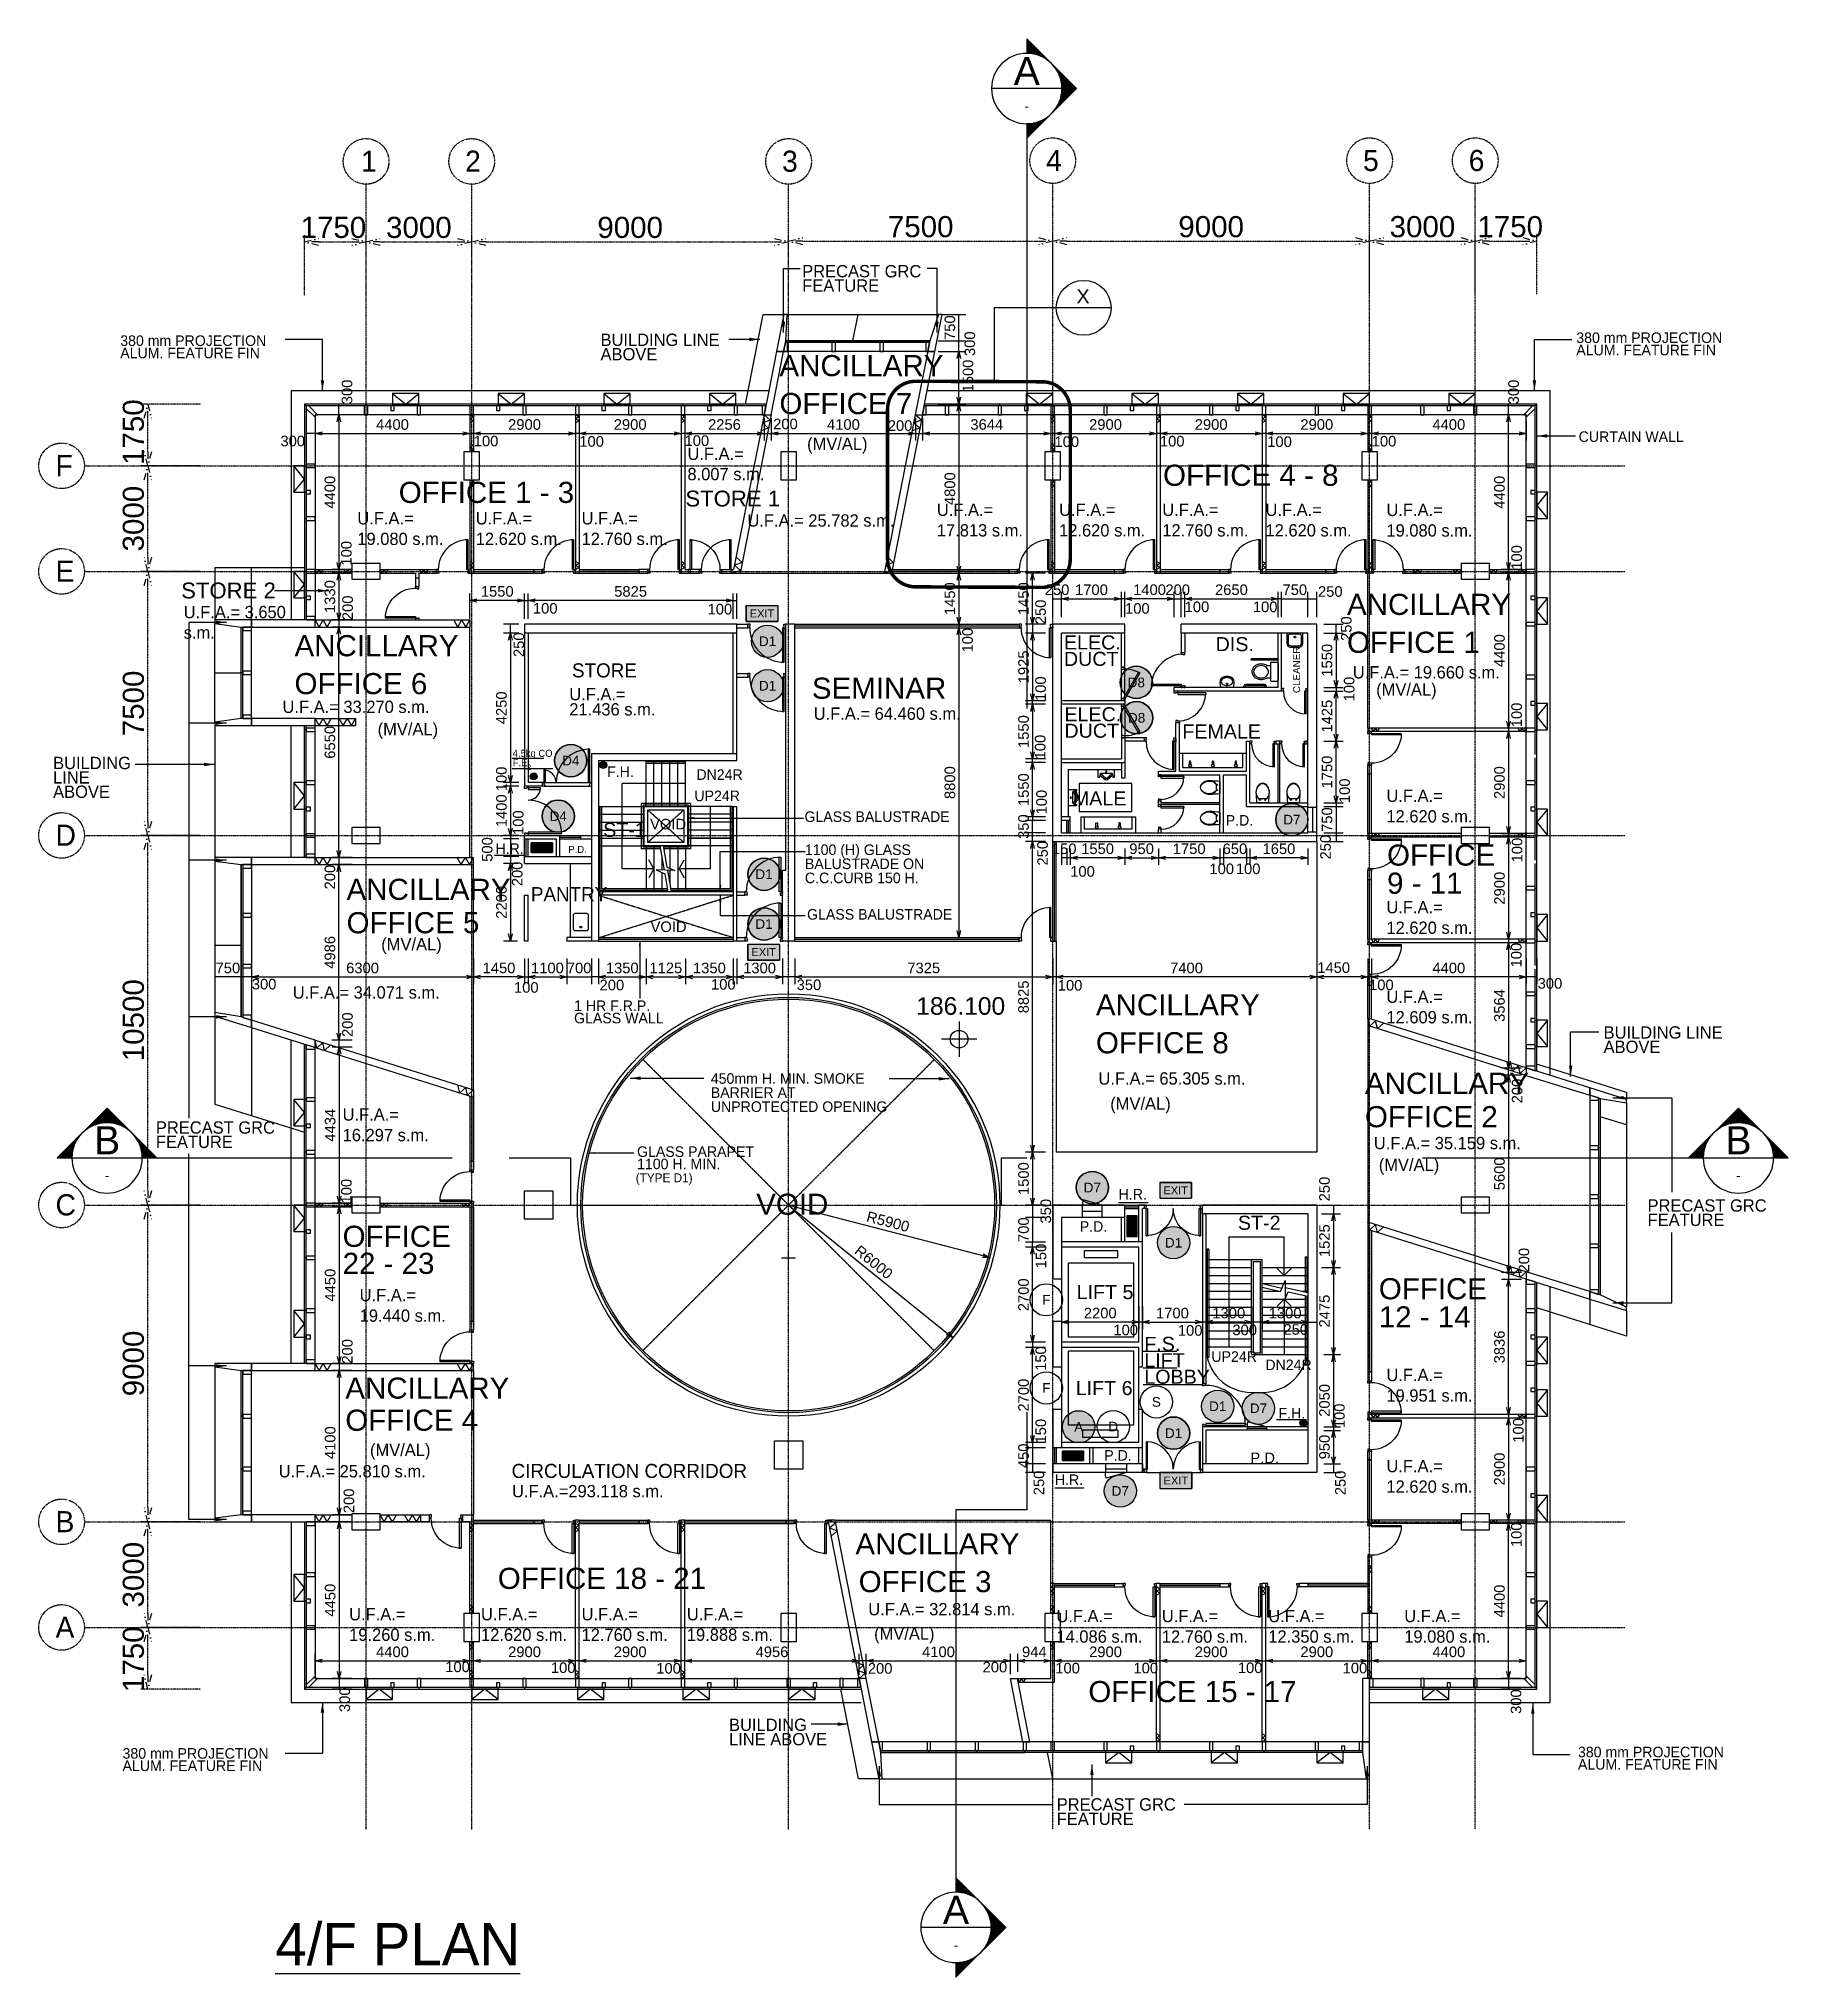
# Model space of a CAD drawing. Header units: millimetres. Extents: x 513 to 50196, y 336 to 55403.
import ezdxf
from ezdxf.enums import TextEntityAlignment as Align

# ---------------------------------------------------------------- set-up
doc = ezdxf.new("R2010")
doc.units = ezdxf.units.MM
doc.linetypes.add('CENTER', pattern=[50.8, 31.75, -6.35, 6.35, -6.35])
doc.linetypes.add('DASHDOT', pattern=[1, 0.5, -0.25, 0, -0.25])
doc.layers.get('0').update_dxf_attribs({"color": 8})
doc.layers.get('Defpoints').update_dxf_attribs({"color": 8})
doc.layers.add('COL-160 Rev j', color=8, linetype='Continuous', plot=False)
for name, color, linetype in [('DLN020__', 8, 'DASHDOT'), ('DLN030', 8, 'Continuous'), ('DLN032__', 8, 'Continuous'), ('DLN040_2', 8, 'Continuous'), ('DLN040__', 8, 'Continuous'), ('DLN041_1', 8, 'Continuous'), ('DLN041__', 8, 'Continuous'), ('DLN052__', 8, 'Continuous'), ('DLN061__1', 8, 'Continuous'), ('DLN210__', 8, 'Continuous'), ('DLN220__', 8, 'Continuous'), ('DLN240__', 8, 'Continuous'), ('DLN280__', 8, 'Continuous'), ('DLN314__', 8, 'Continuous'), ('DLN315__', 8, 'Continuous'), ('DLN324__', 8, 'Continuous'), ('DLN325-1', 8, 'Continuous'), ('DLN325__', 8, 'Continuous'), ('DLN327__', 8, 'CENTER'), ('DLN580__', 8, 'Continuous'), ('DLN581__', 8, 'Continuous'), ('DLN583__', 8, 'Continuous'), ('DLN661__', 8, 'Continuous'), ('DLN740__', 8, 'Continuous'), ('FITBATH', 8, 'Continuous'), ('FITDOOR', 8, 'Continuous'), ('FS-10', 8, 'Continuous'), ('LEVEL', 8, 'Continuous'), ('MARK', 8, 'Continuous'), ('PAPEROFF', 8, 'Continuous')]:
    doc.layers.add(name, color=color, linetype=linetype)
doc.styles.add('A_IAS_GRID$0$Standard', font='txt')
doc.styles.add('ROMANS', font='swissl.ttf')
doc.styles.add('SWIS721LT450', font='swissl.ttf')
doc.styles.add('SWIS721LT750', font='swissl.ttf')
doc.dimstyles.new('INTDIM', dxfattribs={"dimscale": 200, "dimtxt": 2.25, "dimasz": 1.5, "dimexe": 1, "dimexo": 0, "dimgap": 1, "dimtad": 1, "dimdec": 0, "dimrnd": 1, "dimzin": 1, "dimdsep": 46, "dimtxsty": 'SWIS721LT450', "dimcen": 1, "dimclrd": 256, "dimclre": 256, "dimclrt": 256, "dimaunit": 1, "dimadec": 3, "dimazin": 0, "dimtfac": 1, "dimtdec": 0, "dimtix": 1, "dimtmove": 2, "dimatfit": 0, "dimfxl": 1, "dimtolj": 1, "dimtzin": 0, "dimarcsym": 0})

msp = doc.modelspace()

# ---------------------------------------------------------------- texts
at = {"layer": 'DLN020__', "char_height": 600, "width": 17069.008, "attachment_point": 1, "style": 'A_IAS_GRID$0$Standard'}
for s, insert in [('1', (9664.8, 52225.2)), ('2', (12621.4, 52225.2)), ('3', (21621.4, 52225.2)), ('4', (29121.4, 52246.5)), ('5', (38121.4, 52246.5)), ('6', (41121.4, 52246.5)), ('F', (988.8, 43577.6)), ('E', (988.8, 40577.6)), ('D', (988.8, 33077.6)), ('C', (988.8, 22577.6)), ('B', (988.8, 13577.6)), ('A', (988.8, 10577.6))]:
    msp.add_mtext(s, dxfattribs=dict(at, insert=insert))
at = {"layer": 'DLN040_2', "insert": (17465, 23170.8), "char_height": 250, "width": 3982.885, "attachment_point": 1, "line_spacing_factor": 0.7, "style": 'SWIS721LT750'}
msp.add_mtext('{\\fUnivers|b0|i0|c0|p34;(TYPE D1)}', dxfattribs=at)
at = {"layer": 'DLN040__', "style": 'SWIS721LT750'}
for s, insert, char_height, width, attachment_point, line_spacing_factor in [('{\\fUnivers|b0|i0|c0|p34;PRECAST GRC FEATURE}', (22194.8, 48212.5), 350, 4317.27, 7, 0.7), ('{\\fUnivers|b0|i0|c0|p34;380 mm PROJECTION ALUM. FEATURE FIN}', (2826.7, 46323.3), 300, 4867.131, 7, 0.7), ('{\\fUnivers|b0|i0|c0|p34;BUILDING LINE ABOVE}', (16466.8, 46263.6), 350, 4053.594, 7, 0.7), ('{\\fUnivers|b0|i0|c0|p34;380 mm PROJECTION ALUM. FEATURE FIN}', (44177.9, 46407.1), 300, 4867.131, 7, 0.7), ('{\\fUnivers|b0|i0|c0|p34;CURTAIN WALL}', (44244.5, 43946.6), 300, 4867.131, 7, 0.7), ('{\\fUnivers|b0|i0|c0|p34;BUILDING LINE ABOVE}', (920.5, 33833.4), 350, 2611.915, 7, 0.7), ('{\\fUnivers|b0|i0|c0|p34;GLASS BALUSTRADE}', (22257.4, 33454.5), 300, 4495.469, 1, 0.8), ('{\\fUnivers|b0|i0|c0|p34;1100 (H) GLASS BALUSTRADE ON C.C.CURB 150 H.}', (22271.6, 32515.9), 300, 3765.971, 1, 0.8), ('{\\fUnivers|b0|i0|c0|p34;GLASS BALUSTRADE}', (22332.1, 30680.5), 300, 4495.469, 1, 0.8), ('{\\fUnivers|b0|i0|c0|p34;1 HR F.R.P. GLASS WALL}', (15715, 28083.8), 300, 3224.571, 1, 0.7), ('{\\fUnivers|b0|i0|c0|p34;BUILDING LINE ABOVE}', (44953.3, 26586.9), 350, 4317.27, 7, 0.7), ('{\\fUnivers|b0|i0|c0|p34;450mm H. MIN. SMOKE BARRIER AT UNPROTECTED OPENING}', (19598.6, 24912.3), 300, 5359.373, 7, 0.8), ('{\\fUnivers|b0|i0|c0|p34;PRECAST GRC FEATURE}', (3839.4, 23886.1), 350, 4317.27, 7, 0.7), ('{\\fUnivers|b0|i0|c0|p34;GLASS PARAPET 1100 H. MIN.}', (17503.4, 23939.3), 300, 3974.268, 1, 0.7), ('{\\fUnivers|b0|i0|c0|p34;PRECAST GRC FEATURE}', (46202.2, 21670.8), 350, 4317.27, 7, 0.7), ('{\\fUnivers|b0|i0|c0|p34;BUILDING LINE ABOVE}', (20116.4, 6918.5), 350, 3334.008, 7, 0.7), ('{\\fUnivers|b0|i0|c0|p34;380 mm PROJECTION ALUM. FEATURE FIN}', (2892.1, 6189.8), 300, 4867.131, 7, 0.7), ('{\\fUnivers|b0|i0|c0|p34;380 mm PROJECTION ALUM. FEATURE FIN}', (44225, 6229.4), 300, 4867.131, 7, 0.7), ('{\\fUnivers|b0|i0|c0|p34;PRECAST GRC FEATURE}', (29421.9, 4657.6), 350, 4317.27, 7, 0.7)]:
    msp.add_mtext(s, dxfattribs=dict(at, insert=insert, char_height=char_height, width=width, attachment_point=attachment_point, line_spacing_factor=line_spacing_factor))
for s, insert, char_height, width, attachment_point in [('{\\fUnivers|b0|i0|c0|p34;DN24R}', (19189, 34649.7), 300, 2344.012, 1), ('{\\fUnivers|b0|i0|c0|p34;UP24R}', (19131.9, 34046.3), 300, 2344.012, 1), ('{\\fUnivers|b0|i0|c0|p34;UP24R}', (33814.1, 18117.9), 300, 2344.012, 1), ('{\\fUnivers|b0|i0|c0|p34;DN24R}', (35347.3, 17882), 300, 2344.012, 1), ('{\\fUnivers|b0|i0|c0|p34;\\L4/F PLAN}', (7230.4, 660.6), 1200, 19692, 7)]:
    msp.add_mtext(s, dxfattribs=dict(at, insert=insert, char_height=char_height, width=width, attachment_point=attachment_point))
at = {"layer": 'DLN041_1', "style": 'SWIS721LT750'}
for s, p in [('ANCILLARY', (21546.9, 45818.1)), ('OFFICE 7', (21546.9, 44741.1)), ('OFFICE 4 - 8', (32441.7, 42703.8)), ('OFFICE 1 - 3', (10734.2, 42217.9)), ('ANCILLARY', (37666.6, 39036)), ('ANCILLARY', (37666.6, 39036)), ('OFFICE 1', (37666.6, 37959)), ('OFFICE 1', (37666.6, 37959)), ('ANCILLARY', (7775.9, 37862)), ('OFFICE 6', (7775.9, 36785)), ('SEMINAR', (22468.3, 36654.3)), ('SEMINAR', (22468.3, 36654.3)), ('OFFICE', (38803.4, 31914.7)), ('ANCILLARY', (9253.8, 30940.6)), ('9 - 11', (38803.4, 31114.9)), ('OFFICE 5', (9253.8, 29993)), ('ANCILLARY', (30534.8, 27660)), ('OFFICE 8', (30534.8, 26583)), ('ANCILLARY', (38175.4, 25429.6)), ('OFFICE 2', (38175.4, 24482)), ('OFFICE ', (9141.4, 21083.5)), ('22 - 23', (9141.4, 20315.8)), ('OFFICE', (38569.2, 19594.5)), ('12 - 14', (38569.2, 18794.7)), ('ANCILLARY', (9219, 16772.7)), ('OFFICE 4', (9219, 15859.7)), ('ANCILLARY', (23704.7, 12345.1)), ('OFFICE 18 - 21', (13548.6, 11367.5)), ('OFFICE 3', (23797.2, 11274.7)), ('OFFICE 15 - 17', (30320.1, 8150.8))]:
    msp.add_text(s, height=600, dxfattribs=at).set_placement(p)
at = {"layer": 'DLN041_1', "attachment_point": 7, "style": 'SWIS721LT750'}
for s, insert, char_height, width in [('X', (29984.1, 47886.3), 400, 8701), ('{\\fUnivers|b0|i0|c0|p34;(MV/AL)}', (22332.3, 43619.2), 350, 9007.441), ('{\\fUnivers|b0|i0|c0|p34;U.F.A.= }', (18934.6, 43432.6), 350, 4802.361), ('{\\fUnivers|b0|i0|c0|p34;8.007 s.m.}', (18934.6, 42856.8), 350, 4802.361), ('{\\fUnivers|b0|i0|c0|p34;U.F.A.= \\P19.080 s.m.}', (9559.7, 41017.7), 350, 3069.175), ('{\\fUnivers|b0|i0|c0|p34;U.F.A.= \\P12.620 s.m.}', (12922.8, 41017.7), 350, 3069.175), ('{\\fUnivers|b0|i0|c0|p34;U.F.A.= \\P12.760 s.m.}', (15928.8, 41017.7), 350, 3069.175), ('{\\fUnivers|b0|i0|c0|p34;U.F.A.= 25.782 s.m.}', (20638, 41538.8), 350, 7280.208), ('{\\fUnivers|b0|i0|c0|p34;U.F.A.= \\P17.813 s.m.}', (26018.1, 41259), 350, 3069.175), ('{\\fUnivers|b0|i0|c0|p34;U.F.A.= \\P12.620 s.m.}', (29489.1, 41259), 350, 3069.175), ('{\\fUnivers|b0|i0|c0|p34;U.F.A.= \\P12.760 s.m.}', (32420.3, 41259), 350, 3069.175), ('{\\fUnivers|b0|i0|c0|p34;U.F.A.= \\P12.620 s.m.}', (35352, 41259), 350, 3069.175), ('{\\fUnivers|b0|i0|c0|p34;U.F.A.= \\P19.080 s.m.}', (38785.4, 41256.4), 350, 3069.175), ('{\\fUnivers|b0|i0|c0|p34;U.F.A.= 3.650 s.m.}', (4628.9, 38354.5), 350, 3386.335), ('{\\fUnivers|b0|i0|c0|p34;U.F.A.= 19.660 s.m.}', (37830.6, 37225.9), 350, 7280.208), ('{\\fUnivers|b0|i0|c0|p34;U.F.A.= }', (15579.5, 36604.5), 350, 7280.208), ('{\\fUnivers|b0|i0|c0|p34;(MV/AL)}', (38494.3, 36638.9), 350, 9007.441), ('{\\fUnivers|b0|i0|c0|p34;U.F.A.= 33.270 s.m.}', (7435, 36246), 350, 7280.208), ('{\\fUnivers|b0|i0|c0|p34;21.436 s.m.}', (15579.5, 36174), 350, 7280.208), ('{\\fUnivers|b0|i0|c0|p34;U.F.A.= 64.460 s.m.}', (22521.2, 36051.6), 350, 7280.208), ('{\\fUnivers|b0|i0|c0|p34;(MV/AL)}', (10136.6, 35512.8), 350, 9007.441), ('{\\fUnivers|b0|i0|c0|p34;U.F.A.= \\P12.620 s.m.}', (38785.4, 33135.1), 350, 3069.175), ('{\\fUnivers|b0|i0|c0|p34;U.F.A.= \\P12.620 s.m.}', (38785.4, 29970.7), 350, 3069.175), ('{\\fUnivers|b0|i0|c0|p34;(MV/AL)}', (10239.3, 29401.7), 350, 9007.441), ('{\\fUnivers|b0|i0|c0|p34;U.F.A.= 34.071 s.m.}', (7725.1, 28131.1), 350, 7280.208), ('{\\fUnivers|b0|i0|c0|p34;U.F.A.= \\P12.609 s.m.}', (38785.4, 27427.6), 350, 3069.175), ('{\\fUnivers|b0|i0|c0|p34;U.F.A.= 65.305 s.m.}', (30607.7, 25688.3), 350, 7280.208), ('{\\fUnivers|b0|i0|c0|p34;(MV/AL)}', (30942.7, 24872.7), 350, 9007.441), ('{\\fUnivers|b0|i0|c0|p34;U.F.A.= \\P16.297 s.m.}', (9142.1, 24080.6), 350, 3069.175), ('{\\fUnivers|b0|i0|c0|p34;U.F.A.= 35.159 s.m.}', (38428.5, 23852.9), 350, 7280.208), ('{\\fUnivers|b0|i0|c0|p34;(MV/AL)}', (38568.7, 23137.4), 350, 9007.441), ('{\\fUnivers|b0|i0|c0|p34;U.F.A.= \\P19.440 s.m.}', (9625.8, 18951.2), 350, 3069.175), ('{\\fUnivers|b0|i0|c0|p34;U.F.A.= \\P19.951 s.m.}', (38785.4, 16681.3), 350, 3069.175), ('{\\fUnivers|b0|i0|c0|p34;(MV/AL)}', (9919.4, 15035.7), 350, 9007.441), ('{\\fUnivers|b0|i0|c0|p34;U.F.A.= 25.810 s.m.}', (7327.1, 14529.6), 350, 7280.208), ('{\\fUnivers|b0|i0|c0|p34;U.F.A.= \\P12.620 s.m.}', (38785.4, 14094), 350, 3069.175), ('{\\fUnivers|b0|i0|c0|p34;U.F.A.=293.118 s.m.}', (13953, 13964.4), 350, 7280.208), ('{\\fUnivers|b0|i0|c0|p34;U.F.A.= \\P19.260 s.m.}', (9326.9, 9885.3), 350, 3069.175), ('{\\fUnivers|b0|i0|c0|p34;U.F.A.= \\P12.620 s.m.}', (13072.3, 9885.3), 350, 3069.175), ('{\\fUnivers|b0|i0|c0|p34;U.F.A.= \\P12.760 s.m.}', (15928.2, 9885.3), 350, 3069.175), ('{\\fUnivers|b0|i0|c0|p34;U.F.A.= \\P19.888 s.m.}', (18918.1, 9885.3), 350, 3069.175), ('{\\fUnivers|b0|i0|c0|p34;U.F.A.= 32.814 s.m.}', (24070.9, 10611.9), 350, 7280.208), ('{\\fUnivers|b0|i0|c0|p34;U.F.A.= \\P14.086 s.m.}', (29413.7, 9834.2), 350, 3069.175), ('{\\fUnivers|b0|i0|c0|p34;U.F.A.= \\P12.760 s.m.}', (32407.9, 9834.2), 350, 3069.175), ('{\\fUnivers|b0|i0|c0|p34;U.F.A.= \\P12.350 s.m.}', (35430.9, 9834.2), 350, 3069.175), ('{\\fUnivers|b0|i0|c0|p34;U.F.A.= \\P19.080 s.m.}', (39291.7, 9834.2), 350, 3069.175), ('{\\fUnivers|b0|i0|c0|p34;(MV/AL)}', (24235.7, 9817.5), 350, 9007.441)]:
    msp.add_mtext(s, dxfattribs=dict(at, insert=insert, char_height=char_height, width=width))
at = {"layer": 'DLN041__', "style": 'SWIS721LT750'}
for s, height, p in [('STORE 1', 450, (18876.2, 42116.4)), ('STORE 2', 450, (4556.1, 39505.6)), ('DIS.', 400, (33934.8, 38006.9)), ('FEMALE', 400, (32987.8, 35524.9)), ('MALE', 400, (29878, 33622.4)), ('VOID', 300, (17873.8, 32943.8)), ('VOID', 300, (17886, 30027.6)), ('VOID', 600, (20888.2, 21995.2))]:
    msp.add_text(s, height=height, dxfattribs=at).set_placement(p)
msp.add_text('CLEANER', height=200, rotation=90, dxfattribs=at).set_placement((36333.6, 36816.5))
at = {"layer": 'DLN041__', "char_height": 400, "attachment_point": 7, "line_spacing_factor": 0.7, "style": 'SWIS721LT750'}
for s, insert, width in [('ELEC. DUCT', (29626.5, 37581.9), 1747.501), ('ELEC. DUCT', (29640.4, 35541.5), 1747.501), ('F.S. LIFT LOBBY', (31908.6, 17188.8), 1880.638)]:
    msp.add_mtext(s, dxfattribs=dict(at, insert=insert, width=width))
at = {"layer": 'DLN041__', "style": 'SWIS721LT750'}
for s, insert, char_height, width, attachment_point in [('{\\fUnivers|b0|i0|c0|p34;STORE}', (15655.7, 37255.1), 400, 1747.501, 7), ('ST-1', (16541.1, 32725.4), 400, 1747.501, 7), ('{\\fUnivers|b0|i0|c0|p34;P.D.}', (15553, 32475.1), 200, 539.795, 1), ('{\\fUnivers|b0|i0|c0|p34;P.D.}', (30075.2, 21811.9), 300, 1310.626, 1), ('ST-2', (34567.6, 21562.3), 400, 1747.501, 7), ('LIFT 5', (29987.1, 19593.5), 400, 1880.638, 7), ('LIFT 6', (29961.8, 16866.7), 400, 1880.638, 7), ('{\\fUnivers|b0|i0|c0|p34;CIRCULATION\\f??|b0|i0|c0|p54; \\fUnivers|b0|i0|c0|p34;CORRIDOR}', (13940, 14513.6), 400, 14620.35, 7), ('{\\fUnivers|b0|i0|c0|p34;P.D.}', (30772.6, 15310.3), 300, 1310.626, 1), ('P.D.', (34922, 14938.8), 300, 1310.626, 7)]:
    msp.add_mtext(s, dxfattribs=dict(at, insert=insert, char_height=char_height, width=width, attachment_point=attachment_point))
at = {"layer": 'DLN220__', "ltscale": 0.05, "insert": (14489.1, 30902.8), "char_height": 400, "width": 1747.501, "attachment_point": 7, "style": 'SWIS721LT750'}
msp.add_mtext('{\\fUnivers|b0|i0|c0|p34;PANTRY}', dxfattribs=at)
at = {"layer": 'DLN580__', "char_height": 300, "width": 2017.309, "attachment_point": 7, "style": 'SWIS721LT750'}
for insert in [(31180.7, 22428.6), (29369.8, 14318.7)]:
    msp.add_mtext('{\\fUnivers|b0|i0|c0|p34;H.R.}', dxfattribs=dict(at, insert=insert))
at = {"layer": 'DLN581__', "insert": (13973.1, 34738), "char_height": 200, "width": 1224.976, "attachment_point": 7, "line_spacing_factor": 0.8, "style": 'SWIS721LT750'}
msp.add_mtext('{\\fUnivers|b0|i0|c0|p34;4.5kg CO  F.E.}', dxfattribs=at)
at = {"layer": 'DLN581__', "attachment_point": 7, "style": 'SWIS721LT750'}
for s, insert, char_height, width in [('{\\fUnivers|b0|i0|c0|p34;2}', (14378.5, 34631.6), 150, 179.706), ('{\\fUnivers|b0|i0|c0|p34;F.H.}', (16653.9, 34430.2), 300, 1747.929), ('{\\fUnivers|b0|i0|c0|p34;F.H.}', (35720, 16208.8), 300, 1747.929)]:
    msp.add_mtext(s, dxfattribs=dict(at, insert=insert, char_height=char_height, width=width))
at = {"layer": 'DLN583__', "insert": (13482.6, 32246.6), "char_height": 300, "width": 2017.309, "attachment_point": 7, "style": 'SWIS721LT750'}
msp.add_mtext('{\\fUnivers|b0|i0|c0|p34;H.R.}', dxfattribs=at)

# ---------------------------------------------------------------- blocks, each defined once
blk = doc.blocks.new('DRNO')
at = {"layer": 'MARK'}
blk.add_circle((0, 0), 1, dxfattribs=at)
at = {"layer": 'MARK', "style": 'ROMANS'}
blk.add_attdef('DRNO', text='', height=0.6, dxfattribs=at).set_placement((0, 0), align=Align.MIDDLE)
blk = doc.blocks.new('DIMARR')
for p, q in [((-1, 0.25), (0, 0)), ((-1, 0), (0, 0)), ((0, 0), (-1, -0.25))]:
    blk.add_line(p, q)
blk = doc.blocks.new('*D231')
at = {"layer": 'Defpoints', "color": 0, "transparency": 16777216}
for p in [(12808, 49632), (9808, 47924), (12808, 47924)]:
    blk.add_point(p, dxfattribs=at)
at = {"layer": 'DLN020__', "lineweight": -2, "transparency": 16777216}
for p, q in [((9808, 48124), (9808, 49832)), ((10208, 49632), (12408, 49632)), ((12808, 48124), (12808, 49832))]:
    blk.add_line(p, q, dxfattribs=at)
at = {"layer": 'DLN020__', "lineweight": -2, "transparency": 16777216, "xscale": 400, "yscale": 400, "zscale": 400, "rotation": 180}
blk.add_blockref('DIMARR', (9808, 49632), dxfattribs=at)
at = {"layer": 'DLN020__', "lineweight": -2, "transparency": 16777216, "xscale": 400, "yscale": 400, "zscale": 400}
blk.add_blockref('DIMARR', (12808, 49632), dxfattribs=at)
at = {"layer": 'DLN020__', "transparency": 16777216, "insert": (11308, 50041), "char_height": 600, "attachment_point": 5, "style": 'SWIS721LT450'}
blk.add_mtext('\\A1;3000', dxfattribs=at)
blk = doc.blocks.new('*D232')
at = {"layer": 'Defpoints', "color": 0, "transparency": 16777216}
for p in [(21808, 49632), (12808, 47924), (21808, 47924)]:
    blk.add_point(p, dxfattribs=at)
at = {"layer": 'DLN020__', "lineweight": -2, "transparency": 16777216}
for p, q in [((12808, 48124), (12808, 49832)), ((13208, 49632), (21408, 49632)), ((21808, 48124), (21808, 49832))]:
    blk.add_line(p, q, dxfattribs=at)
at = {"layer": 'DLN020__', "lineweight": -2, "transparency": 16777216, "xscale": 400, "yscale": 400, "zscale": 400, "rotation": 180}
blk.add_blockref('DIMARR', (12808, 49632), dxfattribs=at)
at = {"layer": 'DLN020__', "lineweight": -2, "transparency": 16777216, "xscale": 400, "yscale": 400, "zscale": 400}
blk.add_blockref('DIMARR', (21808, 49632), dxfattribs=at)
at = {"layer": 'DLN020__', "transparency": 16777216, "insert": (17308, 50041), "char_height": 600, "attachment_point": 5, "style": 'SWIS721LT450'}
blk.add_mtext('\\A1;9000', dxfattribs=at)
blk = doc.blocks.new('*D233')
at = {"layer": 'Defpoints', "color": 0, "transparency": 16777216}
for p in [(29308, 49654), (21808, 47924), (29308, 48245)]:
    blk.add_point(p, dxfattribs=at)
at = {"layer": 'DLN020__', "lineweight": -2, "transparency": 16777216}
for p, q in [((21808, 48124), (21808, 49854)), ((22208, 49654), (28908, 49654)), ((29308, 48445), (29308, 49854))]:
    blk.add_line(p, q, dxfattribs=at)
at = {"layer": 'DLN020__', "lineweight": -2, "transparency": 16777216, "xscale": 400, "yscale": 400, "zscale": 400, "rotation": 180}
blk.add_blockref('DIMARR', (21808, 49654), dxfattribs=at)
at = {"layer": 'DLN020__', "lineweight": -2, "transparency": 16777216, "xscale": 400, "yscale": 400, "zscale": 400}
blk.add_blockref('DIMARR', (29308, 49654), dxfattribs=at)
at = {"layer": 'DLN020__', "transparency": 16777216, "insert": (25558, 50062), "char_height": 600, "attachment_point": 5, "style": 'SWIS721LT450'}
blk.add_mtext('\\A1;7500', dxfattribs=at)
blk = doc.blocks.new('*D234')
at = {"layer": 'Defpoints', "color": 0, "transparency": 16777216}
for p in [(38308, 49654), (29308, 47945), (38308, 47945)]:
    blk.add_point(p, dxfattribs=at)
at = {"layer": 'DLN020__', "lineweight": -2, "transparency": 16777216}
for p, q in [((29308, 48145), (29308, 49854)), ((29708, 49654), (37908, 49654)), ((38308, 48145), (38308, 49854))]:
    blk.add_line(p, q, dxfattribs=at)
at = {"layer": 'DLN020__', "lineweight": -2, "transparency": 16777216, "xscale": 400, "yscale": 400, "zscale": 400, "rotation": 180}
blk.add_blockref('DIMARR', (29308, 49654), dxfattribs=at)
at = {"layer": 'DLN020__', "lineweight": -2, "transparency": 16777216, "xscale": 400, "yscale": 400, "zscale": 400}
blk.add_blockref('DIMARR', (38308, 49654), dxfattribs=at)
at = {"layer": 'DLN020__', "transparency": 16777216, "insert": (33808, 50062), "char_height": 600, "attachment_point": 5, "style": 'SWIS721LT450'}
blk.add_mtext('\\A1;9000', dxfattribs=at)
blk = doc.blocks.new('*D235')
at = {"layer": 'Defpoints', "color": 0, "transparency": 16777216}
for p in [(41308, 49654), (38308, 47945), (41308, 47945)]:
    blk.add_point(p, dxfattribs=at)
at = {"layer": 'DLN020__', "lineweight": -2, "transparency": 16777216}
for p, q in [((38308, 48145), (38308, 49854)), ((38708, 49654), (40908, 49654)), ((41308, 48145), (41308, 49854))]:
    blk.add_line(p, q, dxfattribs=at)
at = {"layer": 'DLN020__', "lineweight": -2, "transparency": 16777216, "xscale": 400, "yscale": 400, "zscale": 400, "rotation": 180}
blk.add_blockref('DIMARR', (38308, 49654), dxfattribs=at)
at = {"layer": 'DLN020__', "lineweight": -2, "transparency": 16777216, "xscale": 400, "yscale": 400, "zscale": 400}
blk.add_blockref('DIMARR', (41308, 49654), dxfattribs=at)
at = {"layer": 'DLN020__', "transparency": 16777216, "insert": (39808, 50062), "char_height": 600, "attachment_point": 5, "style": 'SWIS721LT450'}
blk.add_mtext('\\A1;3000', dxfattribs=at)
blk = doc.blocks.new('*D236')
at = {"layer": 'Defpoints', "color": 0, "transparency": 16777216}
for p in [(3610, 13272), (5318, 13272), (5318, 10272)]:
    blk.add_point(p, dxfattribs=at)
at = {"layer": 'DLN020__', "lineweight": -2, "transparency": 16777216}
for p, q in [((5118, 13272), (3410, 13272)), ((3610, 10672), (3610, 12872)), ((5118, 10272), (3410, 10272))]:
    blk.add_line(p, q, dxfattribs=at)
at = {"layer": 'DLN020__', "lineweight": -2, "transparency": 16777216, "xscale": 400, "yscale": 400, "zscale": 400}
for p, rotation in [((3610, 13272), 90), ((3610, 10272), 270)]:
    blk.add_blockref('DIMARR', p, dxfattribs=dict(at, rotation=rotation))
at = {"layer": 'DLN020__', "transparency": 16777216, "insert": (3202, 11772), "char_height": 600, "attachment_point": 5, "rotation": 90, "style": 'SWIS721LT450'}
blk.add_mtext('\\A1;3000', dxfattribs=at)
blk = doc.blocks.new('*D237')
at = {"layer": 'Defpoints', "color": 0, "transparency": 16777216}
for p in [(3610, 22272), (5318, 22272), (5318, 13272)]:
    blk.add_point(p, dxfattribs=at)
at = {"layer": 'DLN020__', "lineweight": -2, "transparency": 16777216}
for p, q in [((5118, 22272), (3410, 22272)), ((3610, 13672), (3610, 21872)), ((5118, 13272), (3410, 13272))]:
    blk.add_line(p, q, dxfattribs=at)
at = {"layer": 'DLN020__', "lineweight": -2, "transparency": 16777216, "xscale": 400, "yscale": 400, "zscale": 400}
for p, rotation in [((3610, 22272), 90), ((3610, 13272), 270)]:
    blk.add_blockref('DIMARR', p, dxfattribs=dict(at, rotation=rotation))
at = {"layer": 'DLN020__', "transparency": 16777216, "insert": (3202, 17772), "char_height": 600, "attachment_point": 5, "rotation": 90, "style": 'SWIS721LT450'}
blk.add_mtext('\\A1;9000', dxfattribs=at)
blk = doc.blocks.new('*D238')
at = {"layer": 'Defpoints', "color": 0, "transparency": 16777216}
for p in [(3610, 32772), (5318, 32772), (5318, 22272)]:
    blk.add_point(p, dxfattribs=at)
at = {"layer": 'DLN020__', "lineweight": -2, "transparency": 16777216}
for p, q in [((5118, 32772), (3410, 32772)), ((3610, 22672), (3610, 32372)), ((5118, 22272), (3410, 22272))]:
    blk.add_line(p, q, dxfattribs=at)
at = {"layer": 'DLN020__', "lineweight": -2, "transparency": 16777216, "xscale": 400, "yscale": 400, "zscale": 400}
for p, rotation in [((3610, 32772), 90), ((3610, 22272), 270)]:
    blk.add_blockref('DIMARR', p, dxfattribs=dict(at, rotation=rotation))
at = {"layer": 'DLN020__', "transparency": 16777216, "insert": (3202, 27522), "char_height": 600, "attachment_point": 5, "rotation": 90, "style": 'SWIS721LT450'}
blk.add_mtext('\\A1;10500', dxfattribs=at)
blk = doc.blocks.new('*D239')
at = {"layer": 'Defpoints', "color": 0, "transparency": 16777216}
for p in [(3610, 40272), (5318, 40272), (5318, 32772)]:
    blk.add_point(p, dxfattribs=at)
at = {"layer": 'DLN020__', "lineweight": -2, "transparency": 16777216}
for p, q in [((5118, 40272), (3410, 40272)), ((3610, 33172), (3610, 39872)), ((5118, 32772), (3410, 32772))]:
    blk.add_line(p, q, dxfattribs=at)
at = {"layer": 'DLN020__', "lineweight": -2, "transparency": 16777216, "xscale": 400, "yscale": 400, "zscale": 400}
for p, rotation in [((3610, 40272), 90), ((3610, 32772), 270)]:
    blk.add_blockref('DIMARR', p, dxfattribs=dict(at, rotation=rotation))
at = {"layer": 'DLN020__', "transparency": 16777216, "insert": (3202, 36522), "char_height": 600, "attachment_point": 5, "rotation": 90, "style": 'SWIS721LT450'}
blk.add_mtext('\\A1;7500', dxfattribs=at)
blk = doc.blocks.new('*D240')
at = {"layer": 'Defpoints', "color": 0, "transparency": 16777216}
for p in [(3610, 43272), (5318, 43272), (5318, 40272)]:
    blk.add_point(p, dxfattribs=at)
at = {"layer": 'DLN020__', "lineweight": -2, "transparency": 16777216}
for p, q in [((5118, 43272), (3410, 43272)), ((3610, 40672), (3610, 42872)), ((5118, 40272), (3410, 40272))]:
    blk.add_line(p, q, dxfattribs=at)
at = {"layer": 'DLN020__', "lineweight": -2, "transparency": 16777216, "xscale": 400, "yscale": 400, "zscale": 400}
for p, rotation in [((3610, 43272), 90), ((3610, 40272), 270)]:
    blk.add_blockref('DIMARR', p, dxfattribs=dict(at, rotation=rotation))
at = {"layer": 'DLN020__', "transparency": 16777216, "insert": (3202, 41772), "char_height": 600, "attachment_point": 5, "rotation": 90, "style": 'SWIS721LT450'}
blk.add_mtext('\\A1;3000', dxfattribs=at)
blk = doc.blocks.new('*D241')
at = {"layer": 'Defpoints', "color": 0, "transparency": 16777216}
for p in [(9808, 49632), (8058, 47924), (9808, 47924)]:
    blk.add_point(p, dxfattribs=at)
at = {"layer": 'DLN020__', "lineweight": -2, "transparency": 16777216}
for p, q in [((8058, 48124), (8058, 49832)), ((8458, 49632), (9408, 49632)), ((9808, 48124), (9808, 49832))]:
    blk.add_line(p, q, dxfattribs=at)
at = {"layer": 'DLN020__', "lineweight": -2, "transparency": 16777216, "xscale": 400, "yscale": 400, "zscale": 400, "rotation": 180}
blk.add_blockref('DIMARR', (8058, 49632), dxfattribs=at)
at = {"layer": 'DLN020__', "lineweight": -2, "transparency": 16777216, "xscale": 400, "yscale": 400, "zscale": 400}
blk.add_blockref('DIMARR', (9808, 49632), dxfattribs=at)
at = {"layer": 'DLN020__', "transparency": 16777216, "insert": (8880, 50041), "char_height": 600, "attachment_point": 5, "style": 'SWIS721LT450'}
blk.add_mtext('\\A1;1750', dxfattribs=at)
blk = doc.blocks.new('*D242')
at = {"layer": 'Defpoints', "color": 0, "transparency": 16777216}
for p in [(43058, 49654), (41308, 47945), (43058, 47945)]:
    blk.add_point(p, dxfattribs=at)
at = {"layer": 'DLN020__', "lineweight": -2, "transparency": 16777216}
for p, q in [((41308, 48145), (41308, 49854)), ((41708, 49654), (42658, 49654)), ((43058, 48145), (43058, 49854))]:
    blk.add_line(p, q, dxfattribs=at)
at = {"layer": 'DLN020__', "lineweight": -2, "transparency": 16777216, "xscale": 400, "yscale": 400, "zscale": 400, "rotation": 180}
blk.add_blockref('DIMARR', (41308, 49654), dxfattribs=at)
at = {"layer": 'DLN020__', "lineweight": -2, "transparency": 16777216, "xscale": 400, "yscale": 400, "zscale": 400}
blk.add_blockref('DIMARR', (43058, 49654), dxfattribs=at)
at = {"layer": 'DLN020__', "transparency": 16777216, "insert": (42301, 50062), "char_height": 600, "attachment_point": 5, "style": 'SWIS721LT450'}
blk.add_mtext('\\A1;1750', dxfattribs=at)
blk = doc.blocks.new('*D243')
at = {"layer": 'Defpoints', "color": 0, "transparency": 16777216}
for p in [(3610, 45022), (5318, 45022), (5318, 43272)]:
    blk.add_point(p, dxfattribs=at)
at = {"layer": 'DLN020__', "lineweight": -2, "transparency": 16777216}
for p, q in [((5118, 45022), (3410, 45022)), ((3610, 43672), (3610, 44622)), ((5118, 43272), (3410, 43272))]:
    blk.add_line(p, q, dxfattribs=at)
at = {"layer": 'DLN020__', "lineweight": -2, "transparency": 16777216, "xscale": 400, "yscale": 400, "zscale": 400}
for p, rotation in [((3610, 45022), 90), ((3610, 43272), 270)]:
    blk.add_blockref('DIMARR', p, dxfattribs=dict(at, rotation=rotation))
at = {"layer": 'DLN020__', "transparency": 16777216, "insert": (3202, 44229), "char_height": 600, "attachment_point": 5, "rotation": 90, "style": 'SWIS721LT450'}
blk.add_mtext('\\A1;1750', dxfattribs=at)
blk = doc.blocks.new('*D244')
at = {"layer": 'Defpoints', "color": 0, "transparency": 16777216}
for p in [(3610, 10272), (5318, 10272), (5318, 8522)]:
    blk.add_point(p, dxfattribs=at)
at = {"layer": 'DLN020__', "lineweight": -2, "transparency": 16777216}
for p, q in [((5118, 10272), (3410, 10272)), ((3610, 8922), (3610, 9872)), ((5118, 8522), (3410, 8522))]:
    blk.add_line(p, q, dxfattribs=at)
at = {"layer": 'DLN020__', "lineweight": -2, "transparency": 16777216, "xscale": 400, "yscale": 400, "zscale": 400}
for p, rotation in [((3610, 10272), 90), ((3610, 8522), 270)]:
    blk.add_blockref('DIMARR', p, dxfattribs=dict(at, rotation=rotation))
at = {"layer": 'DLN020__', "transparency": 16777216, "insert": (3202, 9369), "char_height": 600, "attachment_point": 5, "rotation": 90, "style": 'SWIS721LT450'}
blk.add_mtext('\\A1;1750', dxfattribs=at)
blk = doc.blocks.new('*D245')
at = {"layer": 'Defpoints', "color": 0, "transparency": 16777216}
for p in [(12858, 29474), (14308, 29474), (12858, 28751)]:
    blk.add_point(p, dxfattribs=at)
at = {"layer": 'DLN030', "lineweight": -2, "transparency": 16777216}
for p, q in [((12858, 29274), (12858, 28551)), ((14308, 29274), (14308, 28551)), ((14108, 28751), (13058, 28751))]:
    blk.add_line(p, q, dxfattribs=at)
at = {"layer": 'DLN030', "lineweight": -2, "transparency": 16777216, "xscale": 200, "yscale": 200, "zscale": 200, "rotation": 180}
blk.add_blockref('DIMARR', (12858, 28751), dxfattribs=at)
at = {"layer": 'DLN030', "lineweight": -2, "transparency": 16777216, "xscale": 200, "yscale": 200, "zscale": 200}
blk.add_blockref('DIMARR', (14308, 28751), dxfattribs=at)
at = {"layer": 'DLN030', "transparency": 16777216, "insert": (13583, 29005), "char_height": 300, "attachment_point": 5, "style": 'SWIS721LT450'}
blk.add_mtext('\\A1;1450', dxfattribs=at)
blk = doc.blocks.new('*D246')
at = {"layer": 'Defpoints', "color": 0, "transparency": 16777216}
for p in [(6558, 29474), (12858, 29474), (12858, 28751)]:
    blk.add_point(p, dxfattribs=at)
at = {"layer": 'DLN030', "lineweight": -2, "transparency": 16777216}
for p, q in [((6558, 29274), (6558, 28551)), ((12858, 29274), (12858, 28551)), ((6758, 28751), (12658, 28751))]:
    blk.add_line(p, q, dxfattribs=at)
at = {"layer": 'DLN030', "lineweight": -2, "transparency": 16777216, "xscale": 200, "yscale": 200, "zscale": 200, "rotation": 180}
blk.add_blockref('DIMARR', (6558, 28751), dxfattribs=at)
at = {"layer": 'DLN030', "lineweight": -2, "transparency": 16777216, "xscale": 200, "yscale": 200, "zscale": 200}
blk.add_blockref('DIMARR', (12858, 28751), dxfattribs=at)
at = {"layer": 'DLN030', "transparency": 16777216, "insert": (9708, 29005), "char_height": 300, "attachment_point": 5, "style": 'SWIS721LT450'}
blk.add_mtext('\\A1;6300', dxfattribs=at)
blk = doc.blocks.new('*D247')
at = {"layer": 'Defpoints', "color": 0, "transparency": 16777216}
for p in [(6258, 29474), (6558, 29474), (6258, 28751)]:
    blk.add_point(p, dxfattribs=at)
at = {"layer": 'DLN030', "lineweight": -2, "transparency": 16777216}
for p, q in [((6258, 29274), (6258, 28551)), ((6558, 29274), (6558, 28551)), ((6558, 28751), (6258, 28751))]:
    blk.add_line(p, q, dxfattribs=at)
at = {"layer": 'DLN030', "transparency": 16777216, "insert": (6912, 28546), "char_height": 300, "attachment_point": 5, "style": 'SWIS721LT450'}
blk.add_mtext('\\A1;300', dxfattribs=at)
blk = doc.blocks.new('*D248')
at = {"layer": 'Defpoints', "color": 0, "transparency": 16777216}
for p in [(21983, 29474), (29308, 29474), (29308, 28751)]:
    blk.add_point(p, dxfattribs=at)
at = {"layer": 'DLN030', "lineweight": -2, "transparency": 16777216}
for p, q in [((21983, 29274), (21983, 28551)), ((29308, 29274), (29308, 28551)), ((22183, 28751), (29108, 28751))]:
    blk.add_line(p, q, dxfattribs=at)
at = {"layer": 'DLN030', "lineweight": -2, "transparency": 16777216, "xscale": 200, "yscale": 200, "zscale": 200, "rotation": 180}
blk.add_blockref('DIMARR', (21983, 28751), dxfattribs=at)
at = {"layer": 'DLN030', "lineweight": -2, "transparency": 16777216, "xscale": 200, "yscale": 200, "zscale": 200}
blk.add_blockref('DIMARR', (29308, 28751), dxfattribs=at)
at = {"layer": 'DLN030', "transparency": 16777216, "insert": (25646, 29005), "char_height": 300, "attachment_point": 5, "style": 'SWIS721LT450'}
blk.add_mtext('\\A1;7325', dxfattribs=at)
blk = doc.blocks.new('*D249')
at = {"layer": 'Defpoints', "color": 0, "transparency": 16777216}
for p in [(36808, 29474), (38258, 29474), (36808, 28751)]:
    blk.add_point(p, dxfattribs=at)
at = {"layer": 'DLN030', "lineweight": -2, "transparency": 16777216}
for p, q in [((36808, 29274), (36808, 28551)), ((38258, 29274), (38258, 28551)), ((38058, 28751), (37008, 28751))]:
    blk.add_line(p, q, dxfattribs=at)
at = {"layer": 'DLN030', "lineweight": -2, "transparency": 16777216, "xscale": 200, "yscale": 200, "zscale": 200, "rotation": 180}
blk.add_blockref('DIMARR', (36808, 28751), dxfattribs=at)
at = {"layer": 'DLN030', "lineweight": -2, "transparency": 16777216, "xscale": 200, "yscale": 200, "zscale": 200}
blk.add_blockref('DIMARR', (38258, 28751), dxfattribs=at)
at = {"layer": 'DLN030', "transparency": 16777216, "insert": (37287, 29015), "char_height": 300, "attachment_point": 5, "style": 'SWIS721LT450'}
blk.add_mtext('\\A1;1450', dxfattribs=at)
blk = doc.blocks.new('*D250')
at = {"layer": 'Defpoints', "color": 0, "transparency": 16777216}
for p in [(38258, 29474), (38358, 29474), (38258, 28751)]:
    blk.add_point(p, dxfattribs=at)
at = {"layer": 'DLN030', "lineweight": -2, "transparency": 16777216}
for p, q in [((38258, 29274), (38258, 28551)), ((38358, 29274), (38358, 28551)), ((38358, 28751), (38258, 28751))]:
    blk.add_line(p, q, dxfattribs=at)
at = {"layer": 'DLN030', "transparency": 16777216, "insert": (38642, 28525), "char_height": 300, "attachment_point": 5, "style": 'SWIS721LT450'}
blk.add_mtext('\\A1;100', dxfattribs=at)
blk = doc.blocks.new('*D251')
at = {"layer": 'Defpoints', "color": 0, "transparency": 16777216}
for p in [(38358, 29474), (42758, 29474), (38358, 28751)]:
    blk.add_point(p, dxfattribs=at)
at = {"layer": 'DLN030', "lineweight": -2, "transparency": 16777216}
for p, q in [((38358, 29274), (38358, 28551)), ((42758, 29274), (42758, 28551)), ((42558, 28751), (38558, 28751))]:
    blk.add_line(p, q, dxfattribs=at)
at = {"layer": 'DLN030', "lineweight": -2, "transparency": 16777216, "xscale": 200, "yscale": 200, "zscale": 200, "rotation": 180}
blk.add_blockref('DIMARR', (38358, 28751), dxfattribs=at)
at = {"layer": 'DLN030', "lineweight": -2, "transparency": 16777216, "xscale": 200, "yscale": 200, "zscale": 200}
blk.add_blockref('DIMARR', (42758, 28751), dxfattribs=at)
at = {"layer": 'DLN030', "transparency": 16777216, "insert": (40558, 29005), "char_height": 300, "attachment_point": 5, "style": 'SWIS721LT450'}
blk.add_mtext('\\A1;4400', dxfattribs=at)
blk = doc.blocks.new('*D252')
at = {"layer": 'Defpoints', "color": 0, "transparency": 16777216}
for p in [(42758, 29478), (43058, 29478), (42758, 28755)]:
    blk.add_point(p, dxfattribs=at)
at = {"layer": 'DLN030', "lineweight": -2, "transparency": 16777216}
for p, q in [((42758, 29278), (42758, 28555)), ((43058, 29278), (43058, 28555)), ((43058, 28755), (42758, 28755))]:
    blk.add_line(p, q, dxfattribs=at)
at = {"layer": 'DLN030', "transparency": 16777216, "insert": (43430, 28566), "char_height": 300, "attachment_point": 5, "style": 'SWIS721LT450'}
blk.add_mtext('\\A1;300', dxfattribs=at)
blk = doc.blocks.new('*D253')
at = {"layer": 'Defpoints', "color": 0, "transparency": 16777216}
for p in [(28735, 32597), (29308, 32597), (29308, 23772)]:
    blk.add_point(p, dxfattribs=at)
at = {"layer": 'DLN030', "lineweight": -2, "transparency": 16777216}
for p, q in [((29108, 32597), (28535, 32597)), ((28735, 23972), (28735, 32397)), ((29108, 23772), (28535, 23772))]:
    blk.add_line(p, q, dxfattribs=at)
at = {"layer": 'DLN030', "lineweight": -2, "transparency": 16777216, "xscale": 200, "yscale": 200, "zscale": 200}
for p, rotation in [((28735, 32597), 90), ((28735, 23772), 270)]:
    blk.add_blockref('DIMARR', p, dxfattribs=dict(at, rotation=rotation))
at = {"layer": 'DLN030', "transparency": 16777216, "insert": (28481, 28185), "char_height": 300, "attachment_point": 5, "rotation": 90, "style": 'SWIS721LT450'}
blk.add_mtext('\\A1;8825', dxfattribs=at)
blk = doc.blocks.new('*D254')
at = {"layer": 'Defpoints', "color": 0, "transparency": 16777216}
for p in [(8358, 44772), (12758, 44772), (12758, 44190)]:
    blk.add_point(p, dxfattribs=at)
at = {"layer": 'DLN030', "lineweight": -2, "transparency": 16777216}
for p, q in [((8358, 44572), (8358, 43990)), ((8558, 44190), (12558, 44190)), ((12758, 44572), (12758, 43990))]:
    blk.add_line(p, q, dxfattribs=at)
at = {"layer": 'DLN030', "lineweight": -2, "transparency": 16777216, "xscale": 200, "yscale": 200, "zscale": 200, "rotation": 180}
blk.add_blockref('DIMARR', (8358, 44190), dxfattribs=at)
at = {"layer": 'DLN030', "lineweight": -2, "transparency": 16777216, "xscale": 200, "yscale": 200, "zscale": 200}
blk.add_blockref('DIMARR', (12758, 44190), dxfattribs=at)
at = {"layer": 'DLN030', "transparency": 16777216, "insert": (10558, 44444), "char_height": 300, "attachment_point": 5, "style": 'SWIS721LT450'}
blk.add_mtext('\\A1;4400', dxfattribs=at)
blk = doc.blocks.new('*D255')
at = {"layer": 'Defpoints', "color": 0, "transparency": 16777216}
for p in [(12758, 44772), (12858, 44772), (12758, 44190)]:
    blk.add_point(p, dxfattribs=at)
at = {"layer": 'DLN030', "lineweight": -2, "transparency": 16777216}
for p, q in [((12758, 44572), (12758, 43990)), ((12858, 44190), (12758, 44190)), ((12858, 44572), (12858, 43990))]:
    blk.add_line(p, q, dxfattribs=at)
at = {"layer": 'DLN030', "transparency": 16777216, "insert": (13215, 43974), "char_height": 300, "attachment_point": 5, "style": 'SWIS721LT450'}
blk.add_mtext('\\A1;100', dxfattribs=at)
blk = doc.blocks.new('*D256')
at = {"layer": 'Defpoints', "color": 0, "transparency": 16777216}
for p in [(12858, 44772), (15758, 44772), (15758, 44190)]:
    blk.add_point(p, dxfattribs=at)
at = {"layer": 'DLN030', "lineweight": -2, "transparency": 16777216}
for p, q in [((12858, 44572), (12858, 43990)), ((13058, 44190), (15558, 44190)), ((15758, 44572), (15758, 43990))]:
    blk.add_line(p, q, dxfattribs=at)
at = {"layer": 'DLN030', "lineweight": -2, "transparency": 16777216, "xscale": 200, "yscale": 200, "zscale": 200, "rotation": 180}
blk.add_blockref('DIMARR', (12858, 44190), dxfattribs=at)
at = {"layer": 'DLN030', "lineweight": -2, "transparency": 16777216, "xscale": 200, "yscale": 200, "zscale": 200}
blk.add_blockref('DIMARR', (15758, 44190), dxfattribs=at)
at = {"layer": 'DLN030', "transparency": 16777216, "insert": (14308, 44444), "char_height": 300, "attachment_point": 5, "style": 'SWIS721LT450'}
blk.add_mtext('\\A1;2900', dxfattribs=at)
blk = doc.blocks.new('*D257')
at = {"layer": 'Defpoints', "color": 0, "transparency": 16777216}
for p in [(15758, 44772), (15858, 44772), (15758, 44190)]:
    blk.add_point(p, dxfattribs=at)
at = {"layer": 'DLN030', "lineweight": -2, "transparency": 16777216}
for p, q in [((15758, 44572), (15758, 43990)), ((15858, 44190), (15758, 44190)), ((15858, 44572), (15858, 43990))]:
    blk.add_line(p, q, dxfattribs=at)
at = {"layer": 'DLN030', "transparency": 16777216, "insert": (16213, 43963), "char_height": 300, "attachment_point": 5, "style": 'SWIS721LT450'}
blk.add_mtext('\\A1;100', dxfattribs=at)
blk = doc.blocks.new('*D258')
at = {"layer": 'Defpoints', "color": 0, "transparency": 16777216}
for p in [(15858, 44772), (18758, 44772), (18758, 44190)]:
    blk.add_point(p, dxfattribs=at)
at = {"layer": 'DLN030', "lineweight": -2, "transparency": 16777216}
for p, q in [((15858, 44572), (15858, 43990)), ((16058, 44190), (18558, 44190)), ((18758, 44572), (18758, 43990))]:
    blk.add_line(p, q, dxfattribs=at)
at = {"layer": 'DLN030', "lineweight": -2, "transparency": 16777216, "xscale": 200, "yscale": 200, "zscale": 200, "rotation": 180}
blk.add_blockref('DIMARR', (15858, 44190), dxfattribs=at)
at = {"layer": 'DLN030', "lineweight": -2, "transparency": 16777216, "xscale": 200, "yscale": 200, "zscale": 200}
blk.add_blockref('DIMARR', (18758, 44190), dxfattribs=at)
at = {"layer": 'DLN030', "transparency": 16777216, "insert": (17308, 44444), "char_height": 300, "attachment_point": 5, "style": 'SWIS721LT450'}
blk.add_mtext('\\A1;2900', dxfattribs=at)
blk = doc.blocks.new('*D259')
at = {"layer": 'Defpoints', "color": 0, "transparency": 16777216}
for p in [(18758, 44772), (18858, 44772), (18758, 44190)]:
    blk.add_point(p, dxfattribs=at)
at = {"layer": 'DLN030', "lineweight": -2, "transparency": 16777216}
for p, q in [((18758, 44572), (18758, 43990)), ((18858, 44190), (18758, 44190)), ((18858, 44572), (18858, 43990))]:
    blk.add_line(p, q, dxfattribs=at)
at = {"layer": 'DLN030', "transparency": 16777216, "insert": (19201, 43985), "char_height": 300, "attachment_point": 5, "style": 'SWIS721LT450'}
blk.add_mtext('\\A1;100', dxfattribs=at)
blk = doc.blocks.new('*D260')
at = {"layer": 'Defpoints', "color": 0, "transparency": 16777216}
for p in [(18858, 44772), (21114, 44772), (21114, 44190)]:
    blk.add_point(p, dxfattribs=at)
at = {"layer": 'DLN030', "lineweight": -2, "transparency": 16777216}
for p, q in [((18858, 44572), (18858, 43990)), ((19058, 44190), (20914, 44190)), ((21114, 44572), (21114, 43990))]:
    blk.add_line(p, q, dxfattribs=at)
at = {"layer": 'DLN030', "lineweight": -2, "transparency": 16777216, "xscale": 200, "yscale": 200, "zscale": 200, "rotation": 180}
blk.add_blockref('DIMARR', (18858, 44190), dxfattribs=at)
at = {"layer": 'DLN030', "lineweight": -2, "transparency": 16777216, "xscale": 200, "yscale": 200, "zscale": 200}
blk.add_blockref('DIMARR', (21114, 44190), dxfattribs=at)
at = {"layer": 'DLN030', "transparency": 16777216, "insert": (19986, 44444), "char_height": 300, "attachment_point": 5, "style": 'SWIS721LT450'}
blk.add_mtext('\\A1;2256', dxfattribs=at)
blk = doc.blocks.new('*D261')
at = {"layer": 'Defpoints', "color": 0, "transparency": 16777216}
for p in [(25614, 44772), (29258, 44772), (29258, 44190)]:
    blk.add_point(p, dxfattribs=at)
at = {"layer": 'DLN030', "lineweight": -2, "transparency": 16777216}
for p, q in [((25614, 44572), (25614, 43990)), ((25814, 44190), (29058, 44190)), ((29258, 44572), (29258, 43990))]:
    blk.add_line(p, q, dxfattribs=at)
at = {"layer": 'DLN030', "lineweight": -2, "transparency": 16777216, "xscale": 200, "yscale": 200, "zscale": 200, "rotation": 180}
blk.add_blockref('DIMARR', (25614, 44190), dxfattribs=at)
at = {"layer": 'DLN030', "lineweight": -2, "transparency": 16777216, "xscale": 200, "yscale": 200, "zscale": 200}
blk.add_blockref('DIMARR', (29258, 44190), dxfattribs=at)
at = {"layer": 'DLN030', "transparency": 16777216, "insert": (27436, 44444), "char_height": 300, "attachment_point": 5, "style": 'SWIS721LT450'}
blk.add_mtext('\\A1;3644', dxfattribs=at)
blk = doc.blocks.new('*D262')
at = {"layer": 'Defpoints', "color": 0, "transparency": 16777216}
for p in [(29258, 44772), (29358, 44772), (29258, 44190)]:
    blk.add_point(p, dxfattribs=at)
at = {"layer": 'DLN030', "lineweight": -2, "transparency": 16777216}
for p, q in [((29258, 44572), (29258, 43990)), ((29358, 44190), (29258, 44190)), ((29358, 44572), (29358, 43990))]:
    blk.add_line(p, q, dxfattribs=at)
at = {"layer": 'DLN030', "transparency": 16777216, "insert": (29708, 43956), "char_height": 300, "attachment_point": 5, "style": 'SWIS721LT450'}
blk.add_mtext('\\A1;100', dxfattribs=at)
blk = doc.blocks.new('*D263')
at = {"layer": 'Defpoints', "color": 0, "transparency": 16777216}
for p in [(29358, 44772), (32258, 44772), (32258, 44190)]:
    blk.add_point(p, dxfattribs=at)
at = {"layer": 'DLN030', "lineweight": -2, "transparency": 16777216}
for p, q in [((29358, 44572), (29358, 43990)), ((29558, 44190), (32058, 44190)), ((32258, 44572), (32258, 43990))]:
    blk.add_line(p, q, dxfattribs=at)
at = {"layer": 'DLN030', "lineweight": -2, "transparency": 16777216, "xscale": 200, "yscale": 200, "zscale": 200, "rotation": 180}
blk.add_blockref('DIMARR', (29358, 44190), dxfattribs=at)
at = {"layer": 'DLN030', "lineweight": -2, "transparency": 16777216, "xscale": 200, "yscale": 200, "zscale": 200}
blk.add_blockref('DIMARR', (32258, 44190), dxfattribs=at)
at = {"layer": 'DLN030', "transparency": 16777216, "insert": (30808, 44444), "char_height": 300, "attachment_point": 5, "style": 'SWIS721LT450'}
blk.add_mtext('\\A1;2900', dxfattribs=at)
blk = doc.blocks.new('*D264')
at = {"layer": 'Defpoints', "color": 0, "transparency": 16777216}
for p in [(32258, 44772), (32358, 44772), (32258, 44190)]:
    blk.add_point(p, dxfattribs=at)
at = {"layer": 'DLN030', "lineweight": -2, "transparency": 16777216}
for p, q in [((32258, 44572), (32258, 43990)), ((32358, 44190), (32258, 44190)), ((32358, 44572), (32358, 43990))]:
    blk.add_line(p, q, dxfattribs=at)
at = {"layer": 'DLN030', "transparency": 16777216, "insert": (32702, 43969), "char_height": 300, "attachment_point": 5, "style": 'SWIS721LT450'}
blk.add_mtext('\\A1;100', dxfattribs=at)
blk = doc.blocks.new('*D265')
at = {"layer": 'Defpoints', "color": 0, "transparency": 16777216}
for p in [(32358, 44772), (35258, 44772), (35258, 44190)]:
    blk.add_point(p, dxfattribs=at)
at = {"layer": 'DLN030', "lineweight": -2, "transparency": 16777216}
for p, q in [((32358, 44572), (32358, 43990)), ((32558, 44190), (35058, 44190)), ((35258, 44572), (35258, 43990))]:
    blk.add_line(p, q, dxfattribs=at)
at = {"layer": 'DLN030', "lineweight": -2, "transparency": 16777216, "xscale": 200, "yscale": 200, "zscale": 200, "rotation": 180}
blk.add_blockref('DIMARR', (32358, 44190), dxfattribs=at)
at = {"layer": 'DLN030', "lineweight": -2, "transparency": 16777216, "xscale": 200, "yscale": 200, "zscale": 200}
blk.add_blockref('DIMARR', (35258, 44190), dxfattribs=at)
at = {"layer": 'DLN030', "transparency": 16777216, "insert": (33808, 44444), "char_height": 300, "attachment_point": 5, "style": 'SWIS721LT450'}
blk.add_mtext('\\A1;2900', dxfattribs=at)
blk = doc.blocks.new('*D266')
at = {"layer": 'Defpoints', "color": 0, "transparency": 16777216}
for p in [(35258, 44772), (35358, 44772), (35258, 44190)]:
    blk.add_point(p, dxfattribs=at)
at = {"layer": 'DLN030', "lineweight": -2, "transparency": 16777216}
for p, q in [((35258, 44572), (35258, 43990)), ((35358, 44190), (35258, 44190)), ((35358, 44572), (35358, 43990))]:
    blk.add_line(p, q, dxfattribs=at)
at = {"layer": 'DLN030', "transparency": 16777216, "insert": (35750, 43956), "char_height": 300, "attachment_point": 5, "style": 'SWIS721LT450'}
blk.add_mtext('\\A1;100', dxfattribs=at)
blk = doc.blocks.new('*D267')
at = {"layer": 'Defpoints', "color": 0, "transparency": 16777216}
for p in [(35358, 44772), (38258, 44772), (38258, 44190)]:
    blk.add_point(p, dxfattribs=at)
at = {"layer": 'DLN030', "lineweight": -2, "transparency": 16777216}
for p, q in [((35358, 44572), (35358, 43990)), ((35558, 44190), (38058, 44190)), ((38258, 44572), (38258, 43990))]:
    blk.add_line(p, q, dxfattribs=at)
at = {"layer": 'DLN030', "lineweight": -2, "transparency": 16777216, "xscale": 200, "yscale": 200, "zscale": 200, "rotation": 180}
blk.add_blockref('DIMARR', (35358, 44190), dxfattribs=at)
at = {"layer": 'DLN030', "lineweight": -2, "transparency": 16777216, "xscale": 200, "yscale": 200, "zscale": 200}
blk.add_blockref('DIMARR', (38258, 44190), dxfattribs=at)
at = {"layer": 'DLN030', "transparency": 16777216, "insert": (36808, 44444), "char_height": 300, "attachment_point": 5, "style": 'SWIS721LT450'}
blk.add_mtext('\\A1;2900', dxfattribs=at)
blk = doc.blocks.new('*D268')
at = {"layer": 'Defpoints', "color": 0, "transparency": 16777216}
for p in [(38258, 44772), (38358, 44772), (38258, 44190)]:
    blk.add_point(p, dxfattribs=at)
at = {"layer": 'DLN030', "lineweight": -2, "transparency": 16777216}
for p, q in [((38258, 44572), (38258, 43990)), ((38358, 44190), (38258, 44190)), ((38358, 44572), (38358, 43990))]:
    blk.add_line(p, q, dxfattribs=at)
at = {"layer": 'DLN030', "transparency": 16777216, "insert": (38717, 43969), "char_height": 300, "attachment_point": 5, "style": 'SWIS721LT450'}
blk.add_mtext('\\A1;100', dxfattribs=at)
blk = doc.blocks.new('*D269')
at = {"layer": 'Defpoints', "color": 0, "transparency": 16777216}
for p in [(38358, 44772), (42758, 44772), (42758, 44190)]:
    blk.add_point(p, dxfattribs=at)
at = {"layer": 'DLN030', "lineweight": -2, "transparency": 16777216}
for p, q in [((38358, 44572), (38358, 43990)), ((38558, 44190), (42558, 44190)), ((42758, 44572), (42758, 43990))]:
    blk.add_line(p, q, dxfattribs=at)
at = {"layer": 'DLN030', "lineweight": -2, "transparency": 16777216, "xscale": 200, "yscale": 200, "zscale": 200, "rotation": 180}
blk.add_blockref('DIMARR', (38358, 44190), dxfattribs=at)
at = {"layer": 'DLN030', "lineweight": -2, "transparency": 16777216, "xscale": 200, "yscale": 200, "zscale": 200}
blk.add_blockref('DIMARR', (42758, 44190), dxfattribs=at)
at = {"layer": 'DLN030', "transparency": 16777216, "insert": (40558, 44444), "char_height": 300, "attachment_point": 5, "style": 'SWIS721LT450'}
blk.add_mtext('\\A1;4400', dxfattribs=at)
blk = doc.blocks.new('*D270')
at = {"layer": 'Defpoints', "color": 0, "transparency": 16777216}
for p in [(42251, 40222), (42824, 40322), (42824, 40222)]:
    blk.add_point(p, dxfattribs=at)
at = {"layer": 'DLN030', "lineweight": -2, "transparency": 16777216}
for p, q in [((42624, 40322), (42051, 40322)), ((42624, 40222), (42051, 40222)), ((42251, 40322), (42251, 40222))]:
    blk.add_line(p, q, dxfattribs=at)
at = {"layer": 'DLN030', "transparency": 16777216, "insert": (42484, 40669), "char_height": 300, "attachment_point": 5, "rotation": 90, "style": 'SWIS721LT450'}
blk.add_mtext('\\A1;100', dxfattribs=at)
blk = doc.blocks.new('*D271')
at = {"layer": 'Defpoints', "color": 0, "transparency": 16777216}
for p in [(42824, 40222), (42251, 35822), (42824, 35822)]:
    blk.add_point(p, dxfattribs=at)
at = {"layer": 'DLN030', "lineweight": -2, "transparency": 16777216}
for p, q in [((42624, 40222), (42051, 40222)), ((42251, 40022), (42251, 36022)), ((42624, 35822), (42051, 35822))]:
    blk.add_line(p, q, dxfattribs=at)
at = {"layer": 'DLN030', "lineweight": -2, "transparency": 16777216, "xscale": 200, "yscale": 200, "zscale": 200}
for p, rotation in [((42251, 40222), 90), ((42251, 35822), 270)]:
    blk.add_blockref('DIMARR', p, dxfattribs=dict(at, rotation=rotation))
at = {"layer": 'DLN030', "transparency": 16777216, "insert": (41997, 38022), "char_height": 300, "attachment_point": 5, "rotation": 90, "style": 'SWIS721LT450'}
blk.add_mtext('\\A1;4400', dxfattribs=at)
blk = doc.blocks.new('*D272')
at = {"layer": 'Defpoints', "color": 0, "transparency": 16777216}
for p in [(42824, 35822), (42251, 35722), (42824, 35722)]:
    blk.add_point(p, dxfattribs=at)
at = {"layer": 'DLN030', "lineweight": -2, "transparency": 16777216}
for p, q in [((42624, 35822), (42051, 35822)), ((42251, 35822), (42251, 35722)), ((42624, 35722), (42051, 35722))]:
    blk.add_line(p, q, dxfattribs=at)
at = {"layer": 'DLN030', "transparency": 16777216, "insert": (42484, 36194), "char_height": 300, "attachment_point": 5, "rotation": 90, "style": 'SWIS721LT450'}
blk.add_mtext('\\A1;100', dxfattribs=at)
blk = doc.blocks.new('*D273')
at = {"layer": 'Defpoints', "color": 0, "transparency": 16777216}
for p in [(42824, 35722), (42251, 32822), (42824, 32822)]:
    blk.add_point(p, dxfattribs=at)
at = {"layer": 'DLN030', "lineweight": -2, "transparency": 16777216}
for p, q in [((42624, 35722), (42051, 35722)), ((42251, 35522), (42251, 33022)), ((42624, 32822), (42051, 32822))]:
    blk.add_line(p, q, dxfattribs=at)
at = {"layer": 'DLN030', "lineweight": -2, "transparency": 16777216, "xscale": 200, "yscale": 200, "zscale": 200}
for p, rotation in [((42251, 35722), 90), ((42251, 32822), 270)]:
    blk.add_blockref('DIMARR', p, dxfattribs=dict(at, rotation=rotation))
at = {"layer": 'DLN030', "transparency": 16777216, "insert": (41997, 34272), "char_height": 300, "attachment_point": 5, "rotation": 90, "style": 'SWIS721LT450'}
blk.add_mtext('\\A1;2900', dxfattribs=at)
blk = doc.blocks.new('*D274')
at = {"layer": 'Defpoints', "color": 0, "transparency": 16777216}
for p in [(42251, 32722), (42824, 32822), (42824, 32722)]:
    blk.add_point(p, dxfattribs=at)
at = {"layer": 'DLN030', "lineweight": -2, "transparency": 16777216}
for p, q in [((42624, 32822), (42051, 32822)), ((42624, 32722), (42051, 32722)), ((42251, 32822), (42251, 32722))]:
    blk.add_line(p, q, dxfattribs=at)
at = {"layer": 'DLN030', "transparency": 16777216, "insert": (42497, 32356), "char_height": 300, "attachment_point": 5, "rotation": 90, "style": 'SWIS721LT450'}
blk.add_mtext('\\A1;100', dxfattribs=at)
blk = doc.blocks.new('*D275')
at = {"layer": 'Defpoints', "color": 0, "transparency": 16777216}
for p in [(42824, 32722), (42251, 29822), (42824, 29822)]:
    blk.add_point(p, dxfattribs=at)
at = {"layer": 'DLN030', "lineweight": -2, "transparency": 16777216}
for p, q in [((42624, 32722), (42051, 32722)), ((42251, 32522), (42251, 30022)), ((42624, 29822), (42051, 29822))]:
    blk.add_line(p, q, dxfattribs=at)
at = {"layer": 'DLN030', "lineweight": -2, "transparency": 16777216, "xscale": 200, "yscale": 200, "zscale": 200}
for p, rotation in [((42251, 32722), 90), ((42251, 29822), 270)]:
    blk.add_blockref('DIMARR', p, dxfattribs=dict(at, rotation=rotation))
at = {"layer": 'DLN030', "transparency": 16777216, "insert": (41997, 31272), "char_height": 300, "attachment_point": 5, "rotation": 90, "style": 'SWIS721LT450'}
blk.add_mtext('\\A1;2900', dxfattribs=at)
blk = doc.blocks.new('*D276')
at = {"layer": 'Defpoints', "color": 0, "transparency": 16777216}
for p in [(42824, 29822), (42251, 29722), (42824, 29722)]:
    blk.add_point(p, dxfattribs=at)
at = {"layer": 'DLN030', "lineweight": -2, "transparency": 16777216}
for p, q in [((42624, 29822), (42051, 29822)), ((42251, 29822), (42251, 29722)), ((42624, 29722), (42051, 29722))]:
    blk.add_line(p, q, dxfattribs=at)
at = {"layer": 'DLN030', "transparency": 16777216, "insert": (42474, 29371), "char_height": 300, "attachment_point": 5, "rotation": 90, "style": 'SWIS721LT450'}
blk.add_mtext('\\A1;100', dxfattribs=at)
blk = doc.blocks.new('*D277')
at = {"layer": 'Defpoints', "color": 0, "transparency": 16777216}
for p in [(42824, 29722), (42251, 26159), (42824, 26159)]:
    blk.add_point(p, dxfattribs=at)
at = {"layer": 'DLN030', "lineweight": -2, "transparency": 16777216}
for p, q in [((42624, 29722), (42051, 29722)), ((42251, 29522), (42251, 26359)), ((42624, 26159), (42051, 26159))]:
    blk.add_line(p, q, dxfattribs=at)
at = {"layer": 'DLN030', "lineweight": -2, "transparency": 16777216, "xscale": 200, "yscale": 200, "zscale": 200}
for p, rotation in [((42251, 29722), 90), ((42251, 26159), 270)]:
    blk.add_blockref('DIMARR', p, dxfattribs=dict(at, rotation=rotation))
at = {"layer": 'DLN030', "transparency": 16777216, "insert": (41997, 27940), "char_height": 300, "attachment_point": 5, "rotation": 90, "style": 'SWIS721LT450'}
blk.add_mtext('\\A1;3564', dxfattribs=at)
blk = doc.blocks.new('*D278')
at = {"layer": 'Defpoints', "color": 0, "transparency": 16777216}
for p in [(42251, 16222), (42824, 16322), (42824, 16222)]:
    blk.add_point(p, dxfattribs=at)
at = {"layer": 'DLN030', "lineweight": -2, "transparency": 16777216}
for p, q in [((42624, 16322), (42051, 16322)), ((42624, 16222), (42051, 16222)), ((42251, 16322), (42251, 16222))]:
    blk.add_line(p, q, dxfattribs=at)
at = {"layer": 'DLN030', "transparency": 16777216, "insert": (42531, 15869), "char_height": 300, "attachment_point": 5, "rotation": 90, "style": 'SWIS721LT450'}
blk.add_mtext('\\A1;100', dxfattribs=at)
blk = doc.blocks.new('*D279')
at = {"layer": 'Defpoints', "color": 0, "transparency": 16777216}
for p in [(42824, 16222), (42251, 13322), (42824, 13322)]:
    blk.add_point(p, dxfattribs=at)
at = {"layer": 'DLN030', "lineweight": -2, "transparency": 16777216}
for p, q in [((42624, 16222), (42051, 16222)), ((42251, 16022), (42251, 13522)), ((42624, 13322), (42051, 13322))]:
    blk.add_line(p, q, dxfattribs=at)
at = {"layer": 'DLN030', "lineweight": -2, "transparency": 16777216, "xscale": 200, "yscale": 200, "zscale": 200}
for p, rotation in [((42251, 16222), 90), ((42251, 13322), 270)]:
    blk.add_blockref('DIMARR', p, dxfattribs=dict(at, rotation=rotation))
at = {"layer": 'DLN030', "transparency": 16777216, "insert": (41997, 14772), "char_height": 300, "attachment_point": 5, "rotation": 90, "style": 'SWIS721LT450'}
blk.add_mtext('\\A1;2900', dxfattribs=at)
blk = doc.blocks.new('*D280')
at = {"layer": 'Defpoints', "color": 0, "transparency": 16777216}
for p in [(42251, 20159), (42824, 20159), (42824, 16322)]:
    blk.add_point(p, dxfattribs=at)
at = {"layer": 'DLN030', "lineweight": -2, "transparency": 16777216}
for p, q in [((42624, 20159), (42051, 20159)), ((42251, 16522), (42251, 19959)), ((42624, 16322), (42051, 16322))]:
    blk.add_line(p, q, dxfattribs=at)
at = {"layer": 'DLN030', "lineweight": -2, "transparency": 16777216, "xscale": 200, "yscale": 200, "zscale": 200}
for p, rotation in [((42251, 20159), 90), ((42251, 16322), 270)]:
    blk.add_blockref('DIMARR', p, dxfattribs=dict(at, rotation=rotation))
at = {"layer": 'DLN030', "transparency": 16777216, "insert": (41997, 18240), "char_height": 300, "attachment_point": 5, "rotation": 90, "style": 'SWIS721LT450'}
blk.add_mtext('\\A1;3836', dxfattribs=at)
blk = doc.blocks.new('*D281')
at = {"layer": 'Defpoints', "color": 0, "transparency": 16777216}
for p in [(42251, 13222), (42824, 13322), (42824, 13222)]:
    blk.add_point(p, dxfattribs=at)
at = {"layer": 'DLN030', "lineweight": -2, "transparency": 16777216}
for p, q in [((42624, 13322), (42051, 13322)), ((42624, 13222), (42051, 13222)), ((42251, 13322), (42251, 13222))]:
    blk.add_line(p, q, dxfattribs=at)
at = {"layer": 'DLN030', "transparency": 16777216, "insert": (42478, 12904), "char_height": 300, "attachment_point": 5, "rotation": 90, "style": 'SWIS721LT450'}
blk.add_mtext('\\A1;100', dxfattribs=at)
blk = doc.blocks.new('*D282')
at = {"layer": 'Defpoints', "color": 0, "transparency": 16777216}
for p in [(42251, 13222), (42824, 13222), (42824, 8822)]:
    blk.add_point(p, dxfattribs=at)
at = {"layer": 'DLN030', "lineweight": -2, "transparency": 16777216}
for p, q in [((42624, 13222), (42051, 13222)), ((42251, 9022), (42251, 13022)), ((42624, 8822), (42051, 8822))]:
    blk.add_line(p, q, dxfattribs=at)
at = {"layer": 'DLN030', "lineweight": -2, "transparency": 16777216, "xscale": 200, "yscale": 200, "zscale": 200}
for p, rotation in [((42251, 13222), 90), ((42251, 8822), 270)]:
    blk.add_blockref('DIMARR', p, dxfattribs=dict(at, rotation=rotation))
at = {"layer": 'DLN030', "transparency": 16777216, "insert": (41997, 11022), "char_height": 300, "attachment_point": 5, "rotation": 90, "style": 'SWIS721LT450'}
blk.add_mtext('\\A1;4400', dxfattribs=at)
blk = doc.blocks.new('*D283')
at = {"layer": 'Defpoints', "color": 0, "transparency": 16777216}
for p in [(42824, 8822), (42251, 8522), (42824, 8522)]:
    blk.add_point(p, dxfattribs=at)
at = {"layer": 'DLN030', "lineweight": -2, "transparency": 16777216}
for p, q in [((42624, 8822), (42051, 8822)), ((42251, 8822), (42251, 8522)), ((42624, 8522), (42051, 8522))]:
    blk.add_line(p, q, dxfattribs=at)
at = {"layer": 'DLN030', "transparency": 16777216, "insert": (42468, 8165), "char_height": 300, "attachment_point": 5, "rotation": 90, "style": 'SWIS721LT450'}
blk.add_mtext('\\A1;300', dxfattribs=at)
blk = doc.blocks.new('*D284')
at = {"layer": 'Defpoints', "color": 0, "transparency": 16777216}
for p in [(9036, 38692), (9609, 38692), (9609, 32142)]:
    blk.add_point(p, dxfattribs=at)
at = {"layer": 'DLN030', "lineweight": -2, "transparency": 16777216}
for p, q in [((9409, 38692), (8836, 38692)), ((9036, 32342), (9036, 38492)), ((9409, 32142), (8836, 32142))]:
    blk.add_line(p, q, dxfattribs=at)
at = {"layer": 'DLN030', "lineweight": -2, "transparency": 16777216, "xscale": 200, "yscale": 200, "zscale": 200}
for p, rotation in [((9036, 38692), 90), ((9036, 32142), 270)]:
    blk.add_blockref('DIMARR', p, dxfattribs=dict(at, rotation=rotation))
at = {"layer": 'DLN030', "transparency": 16777216, "insert": (8782, 35417), "char_height": 300, "attachment_point": 5, "rotation": 90, "style": 'SWIS721LT450'}
blk.add_mtext('\\A1;6550', dxfattribs=at)
blk = doc.blocks.new('*D285')
at = {"layer": 'Defpoints', "color": 0, "transparency": 16777216}
for p in [(9609, 40222), (9036, 38892), (9609, 38892)]:
    blk.add_point(p, dxfattribs=at)
at = {"layer": 'DLN030', "lineweight": -2, "transparency": 16777216}
for p, q in [((9409, 40222), (8836, 40222)), ((9036, 40022), (9036, 39092)), ((9409, 38892), (8836, 38892))]:
    blk.add_line(p, q, dxfattribs=at)
at = {"layer": 'DLN030', "lineweight": -2, "transparency": 16777216, "xscale": 200, "yscale": 200, "zscale": 200}
for p, rotation in [((9036, 40222), 90), ((9036, 38892), 270)]:
    blk.add_blockref('DIMARR', p, dxfattribs=dict(at, rotation=rotation))
at = {"layer": 'DLN030', "transparency": 16777216, "insert": (8782, 39557), "char_height": 300, "attachment_point": 5, "rotation": 90, "style": 'SWIS721LT450'}
blk.add_mtext('\\A1;1330', dxfattribs=at)
blk = doc.blocks.new('*D286')
at = {"layer": 'Defpoints', "color": 0, "transparency": 16777216}
for p in [(28114, 9324), (24014, 8742), (28114, 8742)]:
    blk.add_point(p, dxfattribs=at)
at = {"layer": 'DLN030', "lineweight": -2, "transparency": 16777216}
for p, q in [((24014, 8942), (24014, 9524)), ((28114, 8942), (28114, 9524)), ((24214, 9324), (27914, 9324))]:
    blk.add_line(p, q, dxfattribs=at)
at = {"layer": 'DLN030', "lineweight": -2, "transparency": 16777216, "xscale": 200, "yscale": 200, "zscale": 200, "rotation": 180}
blk.add_blockref('DIMARR', (24014, 9324), dxfattribs=at)
at = {"layer": 'DLN030', "lineweight": -2, "transparency": 16777216, "xscale": 200, "yscale": 200, "zscale": 200}
blk.add_blockref('DIMARR', (28114, 9324), dxfattribs=at)
at = {"layer": 'DLN030', "transparency": 16777216, "insert": (26064, 9578), "char_height": 300, "attachment_point": 5, "style": 'SWIS721LT450'}
blk.add_mtext('\\A1;4100', dxfattribs=at)
blk = doc.blocks.new('*D287')
at = {"layer": 'Defpoints', "color": 0, "transparency": 16777216}
for p in [(32258, 9324), (29358, 8742), (32258, 8742)]:
    blk.add_point(p, dxfattribs=at)
at = {"layer": 'DLN030', "lineweight": -2, "transparency": 16777216}
for p, q in [((29358, 8942), (29358, 9524)), ((32258, 8942), (32258, 9524)), ((29558, 9324), (32058, 9324))]:
    blk.add_line(p, q, dxfattribs=at)
at = {"layer": 'DLN030', "lineweight": -2, "transparency": 16777216, "xscale": 200, "yscale": 200, "zscale": 200, "rotation": 180}
blk.add_blockref('DIMARR', (29358, 9324), dxfattribs=at)
at = {"layer": 'DLN030', "lineweight": -2, "transparency": 16777216, "xscale": 200, "yscale": 200, "zscale": 200}
blk.add_blockref('DIMARR', (32258, 9324), dxfattribs=at)
at = {"layer": 'DLN030', "transparency": 16777216, "insert": (30808, 9578), "char_height": 300, "attachment_point": 5, "style": 'SWIS721LT450'}
blk.add_mtext('\\A1;2900', dxfattribs=at)
blk = doc.blocks.new('*D288')
at = {"layer": 'Defpoints', "color": 0, "transparency": 16777216}
for p in [(23814, 9324), (18858, 8742), (23814, 8742)]:
    blk.add_point(p, dxfattribs=at)
at = {"layer": 'DLN030', "lineweight": -2, "transparency": 16777216}
for p, q in [((18858, 8942), (18858, 9524)), ((23814, 8942), (23814, 9524)), ((19058, 9324), (23614, 9324))]:
    blk.add_line(p, q, dxfattribs=at)
at = {"layer": 'DLN030', "lineweight": -2, "transparency": 16777216, "xscale": 200, "yscale": 200, "zscale": 200, "rotation": 180}
blk.add_blockref('DIMARR', (18858, 9324), dxfattribs=at)
at = {"layer": 'DLN030', "lineweight": -2, "transparency": 16777216, "xscale": 200, "yscale": 200, "zscale": 200}
blk.add_blockref('DIMARR', (23814, 9324), dxfattribs=at)
at = {"layer": 'DLN030', "transparency": 16777216, "insert": (21336, 9578), "char_height": 300, "attachment_point": 5, "style": 'SWIS721LT450'}
blk.add_mtext('\\A1;4956', dxfattribs=at)
blk = doc.blocks.new('*D289')
at = {"layer": 'Defpoints', "color": 0, "transparency": 16777216}
for p in [(18758, 9324), (15858, 8742), (18758, 8742)]:
    blk.add_point(p, dxfattribs=at)
at = {"layer": 'DLN030', "lineweight": -2, "transparency": 16777216}
for p, q in [((15858, 8942), (15858, 9524)), ((18758, 8942), (18758, 9524)), ((16058, 9324), (18558, 9324))]:
    blk.add_line(p, q, dxfattribs=at)
at = {"layer": 'DLN030', "lineweight": -2, "transparency": 16777216, "xscale": 200, "yscale": 200, "zscale": 200, "rotation": 180}
blk.add_blockref('DIMARR', (15858, 9324), dxfattribs=at)
at = {"layer": 'DLN030', "lineweight": -2, "transparency": 16777216, "xscale": 200, "yscale": 200, "zscale": 200}
blk.add_blockref('DIMARR', (18758, 9324), dxfattribs=at)
at = {"layer": 'DLN030', "transparency": 16777216, "insert": (17308, 9578), "char_height": 300, "attachment_point": 5, "style": 'SWIS721LT450'}
blk.add_mtext('\\A1;2900', dxfattribs=at)
blk = doc.blocks.new('*D290')
at = {"layer": 'Defpoints', "color": 0, "transparency": 16777216}
for p in [(15758, 9324), (12858, 8742), (15758, 8742)]:
    blk.add_point(p, dxfattribs=at)
at = {"layer": 'DLN030', "lineweight": -2, "transparency": 16777216}
for p, q in [((12858, 8942), (12858, 9524)), ((15758, 8942), (15758, 9524)), ((13058, 9324), (15558, 9324))]:
    blk.add_line(p, q, dxfattribs=at)
at = {"layer": 'DLN030', "lineweight": -2, "transparency": 16777216, "xscale": 200, "yscale": 200, "zscale": 200, "rotation": 180}
blk.add_blockref('DIMARR', (12858, 9324), dxfattribs=at)
at = {"layer": 'DLN030', "lineweight": -2, "transparency": 16777216, "xscale": 200, "yscale": 200, "zscale": 200}
blk.add_blockref('DIMARR', (15758, 9324), dxfattribs=at)
at = {"layer": 'DLN030', "transparency": 16777216, "insert": (14308, 9578), "char_height": 300, "attachment_point": 5, "style": 'SWIS721LT450'}
blk.add_mtext('\\A1;2900', dxfattribs=at)
blk = doc.blocks.new('*D291')
at = {"layer": 'Defpoints', "color": 0, "transparency": 16777216}
for p in [(18758, 9324), (18758, 8742), (18858, 8742)]:
    blk.add_point(p, dxfattribs=at)
at = {"layer": 'DLN030', "lineweight": -2, "transparency": 16777216}
for p, q in [((18758, 8942), (18758, 9524)), ((18858, 8942), (18858, 9524)), ((18858, 9324), (18758, 9324))]:
    blk.add_line(p, q, dxfattribs=at)
at = {"layer": 'DLN030', "transparency": 16777216, "insert": (18399, 9109), "char_height": 300, "attachment_point": 5, "style": 'SWIS721LT450'}
blk.add_mtext('\\A1;100', dxfattribs=at)
blk = doc.blocks.new('*D292')
at = {"layer": 'Defpoints', "color": 0, "transparency": 16777216}
for p in [(15758, 9324), (15758, 8742), (15858, 8742)]:
    blk.add_point(p, dxfattribs=at)
at = {"layer": 'DLN030', "lineweight": -2, "transparency": 16777216}
for p, q in [((15758, 8942), (15758, 9524)), ((15858, 8942), (15858, 9524)), ((15858, 9324), (15758, 9324))]:
    blk.add_line(p, q, dxfattribs=at)
at = {"layer": 'DLN030', "transparency": 16777216, "insert": (15406, 9127), "char_height": 300, "attachment_point": 5, "style": 'SWIS721LT450'}
blk.add_mtext('\\A1;100', dxfattribs=at)
blk = doc.blocks.new('*D293')
at = {"layer": 'Defpoints', "color": 0, "transparency": 16777216}
for p in [(12758, 9324), (12758, 8742), (12858, 8742)]:
    blk.add_point(p, dxfattribs=at)
at = {"layer": 'DLN030', "lineweight": -2, "transparency": 16777216}
for p, q in [((12758, 8942), (12758, 9524)), ((12858, 8942), (12858, 9524)), ((12858, 9324), (12758, 9324))]:
    blk.add_line(p, q, dxfattribs=at)
at = {"layer": 'DLN030', "transparency": 16777216, "insert": (12406, 9151), "char_height": 300, "attachment_point": 5, "style": 'SWIS721LT450'}
blk.add_mtext('\\A1;100', dxfattribs=at)
blk = doc.blocks.new('*D294')
at = {"layer": 'Defpoints', "color": 0, "transparency": 16777216}
for p in [(12758, 9324), (8358, 8742), (12758, 8742)]:
    blk.add_point(p, dxfattribs=at)
at = {"layer": 'DLN030', "lineweight": -2, "transparency": 16777216}
for p, q in [((8358, 8942), (8358, 9524)), ((12758, 8942), (12758, 9524)), ((8558, 9324), (12558, 9324))]:
    blk.add_line(p, q, dxfattribs=at)
at = {"layer": 'DLN030', "lineweight": -2, "transparency": 16777216, "xscale": 200, "yscale": 200, "zscale": 200, "rotation": 180}
blk.add_blockref('DIMARR', (8358, 9324), dxfattribs=at)
at = {"layer": 'DLN030', "lineweight": -2, "transparency": 16777216, "xscale": 200, "yscale": 200, "zscale": 200}
blk.add_blockref('DIMARR', (12758, 9324), dxfattribs=at)
at = {"layer": 'DLN030', "transparency": 16777216, "insert": (10558, 9578), "char_height": 300, "attachment_point": 5, "style": 'SWIS721LT450'}
blk.add_mtext('\\A1;4400', dxfattribs=at)
blk = doc.blocks.new('*D295')
at = {"layer": 'Defpoints', "color": 0, "transparency": 16777216}
for p in [(38258, 9324), (35358, 8742), (38258, 8742)]:
    blk.add_point(p, dxfattribs=at)
at = {"layer": 'DLN030', "lineweight": -2, "transparency": 16777216}
for p, q in [((35358, 8942), (35358, 9524)), ((38258, 8942), (38258, 9524)), ((35558, 9324), (38058, 9324))]:
    blk.add_line(p, q, dxfattribs=at)
at = {"layer": 'DLN030', "lineweight": -2, "transparency": 16777216, "xscale": 200, "yscale": 200, "zscale": 200, "rotation": 180}
blk.add_blockref('DIMARR', (35358, 9324), dxfattribs=at)
at = {"layer": 'DLN030', "lineweight": -2, "transparency": 16777216, "xscale": 200, "yscale": 200, "zscale": 200}
blk.add_blockref('DIMARR', (38258, 9324), dxfattribs=at)
at = {"layer": 'DLN030', "transparency": 16777216, "insert": (36808, 9578), "char_height": 300, "attachment_point": 5, "style": 'SWIS721LT450'}
blk.add_mtext('\\A1;2900', dxfattribs=at)
blk = doc.blocks.new('*D296')
at = {"layer": 'Defpoints', "color": 0, "transparency": 16777216}
for p in [(42758, 9324), (38358, 8742), (42758, 8742)]:
    blk.add_point(p, dxfattribs=at)
at = {"layer": 'DLN030', "lineweight": -2, "transparency": 16777216}
for p, q in [((38358, 8942), (38358, 9524)), ((42758, 8942), (42758, 9524)), ((38558, 9324), (42558, 9324))]:
    blk.add_line(p, q, dxfattribs=at)
at = {"layer": 'DLN030', "lineweight": -2, "transparency": 16777216, "xscale": 200, "yscale": 200, "zscale": 200, "rotation": 180}
blk.add_blockref('DIMARR', (38358, 9324), dxfattribs=at)
at = {"layer": 'DLN030', "lineweight": -2, "transparency": 16777216, "xscale": 200, "yscale": 200, "zscale": 200}
blk.add_blockref('DIMARR', (42758, 9324), dxfattribs=at)
at = {"layer": 'DLN030', "transparency": 16777216, "insert": (40558, 9578), "char_height": 300, "attachment_point": 5, "style": 'SWIS721LT450'}
blk.add_mtext('\\A1;4400', dxfattribs=at)
blk = doc.blocks.new('*D297')
at = {"layer": 'Defpoints', "color": 0, "transparency": 16777216}
for p in [(35358, 9324), (35258, 8742), (35358, 8742)]:
    blk.add_point(p, dxfattribs=at)
at = {"layer": 'DLN030', "lineweight": -2, "transparency": 16777216}
for p, q in [((35258, 8942), (35258, 9524)), ((35358, 8942), (35358, 9524)), ((35258, 9324), (35358, 9324))]:
    blk.add_line(p, q, dxfattribs=at)
at = {"layer": 'DLN030', "transparency": 16777216, "insert": (34915, 9124), "char_height": 300, "attachment_point": 5, "style": 'SWIS721LT450'}
blk.add_mtext('\\A1;100', dxfattribs=at)
blk = doc.blocks.new('*D298')
at = {"layer": 'Defpoints', "color": 0, "transparency": 16777216}
for p in [(9609, 44722), (9036, 40322), (9609, 40322)]:
    blk.add_point(p, dxfattribs=at)
at = {"layer": 'DLN030', "lineweight": -2, "transparency": 16777216}
for p, q in [((9409, 44722), (8836, 44722)), ((9036, 44522), (9036, 40522)), ((9409, 40322), (8836, 40322))]:
    blk.add_line(p, q, dxfattribs=at)
at = {"layer": 'DLN030', "lineweight": -2, "transparency": 16777216, "xscale": 200, "yscale": 200, "zscale": 200}
for p, rotation in [((9036, 44722), 90), ((9036, 40322), 270)]:
    blk.add_blockref('DIMARR', p, dxfattribs=dict(at, rotation=rotation))
at = {"layer": 'DLN030', "transparency": 16777216, "insert": (8782, 42522), "char_height": 300, "attachment_point": 5, "rotation": 90, "style": 'SWIS721LT450'}
blk.add_mtext('\\A1;4400', dxfattribs=at)
blk = doc.blocks.new('*D299')
at = {"layer": 'Defpoints', "color": 0, "transparency": 16777216}
for p in [(9036, 45022), (9609, 45022), (9609, 44722)]:
    blk.add_point(p, dxfattribs=at)
at = {"layer": 'DLN030', "lineweight": -2, "transparency": 16777216}
for p, q in [((9409, 45022), (8836, 45022)), ((9409, 44722), (8836, 44722)), ((9036, 44722), (9036, 45022))]:
    blk.add_line(p, q, dxfattribs=at)
at = {"layer": 'DLN030', "transparency": 16777216, "insert": (9268, 45371), "char_height": 300, "attachment_point": 5, "rotation": 90, "style": 'SWIS721LT450'}
blk.add_mtext('\\A1;300', dxfattribs=at)
blk = doc.blocks.new('*D300')
at = {"layer": 'Defpoints', "color": 0, "transparency": 16777216}
for p in [(8058, 44772), (8358, 44772), (8058, 44190)]:
    blk.add_point(p, dxfattribs=at)
at = {"layer": 'DLN030', "lineweight": -2, "transparency": 16777216}
for p, q in [((8058, 44572), (8058, 43990)), ((8358, 44190), (8058, 44190)), ((8358, 44572), (8358, 43990))]:
    blk.add_line(p, q, dxfattribs=at)
at = {"layer": 'DLN030', "transparency": 16777216, "insert": (7725, 43974), "char_height": 300, "attachment_point": 5, "style": 'SWIS721LT450'}
blk.add_mtext('\\A1;300', dxfattribs=at)
blk = doc.blocks.new('*D301')
at = {"layer": 'Defpoints', "color": 0, "transparency": 16777216}
for p in [(25856, 46822), (26644, 46822), (25856, 46522)]:
    blk.add_point(p, dxfattribs=at)
at = {"layer": 'DLN030', "lineweight": -2, "transparency": 16777216}
for p, q in [((26056, 46822), (26844, 46822)), ((26644, 46522), (26644, 46822)), ((26056, 46522), (26844, 46522))]:
    blk.add_line(p, q, dxfattribs=at)
at = {"layer": 'DLN030', "transparency": 16777216, "insert": (26955, 46740), "char_height": 300, "attachment_point": 5, "rotation": 90, "style": 'SWIS721LT450'}
blk.add_mtext('\\A1;300', dxfattribs=at)
blk = doc.blocks.new('*D302')
at = {"layer": 'Defpoints', "color": 0, "transparency": 16777216}
for p in [(25943, 47572), (26644, 47572), (25943, 46822)]:
    blk.add_point(p, dxfattribs=at)
at = {"layer": 'DLN030', "lineweight": -2, "transparency": 16777216}
for p, q in [((26143, 47572), (26844, 47572)), ((26644, 46822), (26644, 47572)), ((26143, 46822), (26844, 46822))]:
    blk.add_line(p, q, dxfattribs=at)
at = {"layer": 'DLN030', "transparency": 16777216, "insert": (26389, 47197), "char_height": 300, "attachment_point": 5, "rotation": 90, "style": 'SWIS721LT450'}
blk.add_mtext('\\A1;750', dxfattribs=at)
blk = doc.blocks.new('*D303')
at = {"layer": 'Defpoints', "color": 0, "transparency": 16777216}
for p in [(29408, 29474), (36808, 29474), (29408, 28751)]:
    blk.add_point(p, dxfattribs=at)
at = {"layer": 'DLN030', "lineweight": -2, "transparency": 16777216}
for p, q in [((29408, 29274), (29408, 28551)), ((36808, 29274), (36808, 28551)), ((36608, 28751), (29608, 28751))]:
    blk.add_line(p, q, dxfattribs=at)
at = {"layer": 'DLN030', "lineweight": -2, "transparency": 16777216, "xscale": 200, "yscale": 200, "zscale": 200, "rotation": 180}
blk.add_blockref('DIMARR', (29408, 28751), dxfattribs=at)
at = {"layer": 'DLN030', "lineweight": -2, "transparency": 16777216, "xscale": 200, "yscale": 200, "zscale": 200}
blk.add_blockref('DIMARR', (36808, 28751), dxfattribs=at)
at = {"layer": 'DLN030', "transparency": 16777216, "insert": (33108, 29005), "char_height": 300, "attachment_point": 5, "style": 'SWIS721LT450'}
blk.add_mtext('\\A1;7400', dxfattribs=at)
blk = doc.blocks.new('*D304')
at = {"layer": 'Defpoints', "color": 0, "transparency": 16777216}
for p in [(29308, 29474), (29408, 29474), (29308, 28751)]:
    blk.add_point(p, dxfattribs=at)
at = {"layer": 'DLN030', "lineweight": -2, "transparency": 16777216}
for p, q in [((29308, 29274), (29308, 28551)), ((29408, 29274), (29408, 28551)), ((29408, 28751), (29308, 28751))]:
    blk.add_line(p, q, dxfattribs=at)
at = {"layer": 'DLN030', "transparency": 16777216, "insert": (29801, 28512), "char_height": 300, "attachment_point": 5, "style": 'SWIS721LT450'}
blk.add_mtext('\\A1;100', dxfattribs=at)
blk = doc.blocks.new('*D305')
at = {"layer": 'Defpoints', "color": 0, "transparency": 16777216}
for p in [(38358, 9324), (38258, 8742), (38358, 8742)]:
    blk.add_point(p, dxfattribs=at)
at = {"layer": 'DLN030', "lineweight": -2, "transparency": 16777216}
for p, q in [((38258, 8942), (38258, 9524)), ((38358, 8942), (38358, 9524)), ((38258, 9324), (38358, 9324))]:
    blk.add_line(p, q, dxfattribs=at)
at = {"layer": 'DLN030', "transparency": 16777216, "insert": (37892, 9117), "char_height": 300, "attachment_point": 5, "style": 'SWIS721LT450'}
blk.add_mtext('\\A1;100', dxfattribs=at)
blk = doc.blocks.new('*D306')
at = {"layer": 'Defpoints', "color": 0, "transparency": 16777216}
for p in [(9036, 31942), (9609, 32142), (9609, 31942)]:
    blk.add_point(p, dxfattribs=at)
at = {"layer": 'DLN030', "lineweight": -2, "transparency": 16777216}
for p, q in [((9409, 32142), (8836, 32142)), ((9409, 31942), (8836, 31942)), ((9036, 32142), (9036, 31942))]:
    blk.add_line(p, q, dxfattribs=at)
at = {"layer": 'DLN030', "transparency": 16777216, "insert": (8782, 31587), "char_height": 300, "attachment_point": 5, "rotation": 90, "style": 'SWIS721LT450'}
blk.add_mtext('\\A1;200', dxfattribs=at)
blk = doc.blocks.new('*D307')
at = {"layer": 'Defpoints', "color": 0, "transparency": 16777216}
for p in [(9617, 26756), (9043, 22322), (9617, 22322)]:
    blk.add_point(p, dxfattribs=at)
at = {"layer": 'DLN030', "lineweight": -2, "transparency": 16777216}
for p, q in [((9417, 26756), (8843, 26756)), ((9043, 26556), (9043, 22522)), ((9417, 22322), (8843, 22322))]:
    blk.add_line(p, q, dxfattribs=at)
at = {"layer": 'DLN030', "lineweight": -2, "transparency": 16777216, "xscale": 200, "yscale": 200, "zscale": 200}
for p, rotation in [((9043, 26756), 90), ((9043, 22322), 270)]:
    blk.add_blockref('DIMARR', p, dxfattribs=dict(at, rotation=rotation))
at = {"layer": 'DLN030', "transparency": 16777216, "insert": (8789, 24539), "char_height": 300, "attachment_point": 5, "rotation": 90, "style": 'SWIS721LT450'}
blk.add_mtext('\\A1;4434', dxfattribs=at)
blk = doc.blocks.new('*D308')
at = {"layer": 'Defpoints', "color": 0, "transparency": 16777216}
for p in [(9043, 22222), (9610, 22322), (9610, 22222)]:
    blk.add_point(p, dxfattribs=at)
at = {"layer": 'DLN030', "lineweight": -2, "transparency": 16777216}
for p, q in [((9410, 22322), (8843, 22322)), ((9410, 22222), (8843, 22222)), ((9043, 22322), (9043, 22222))]:
    blk.add_line(p, q, dxfattribs=at)
at = {"layer": 'DLN030', "transparency": 16777216, "insert": (9250, 22665), "char_height": 300, "attachment_point": 5, "rotation": 90, "style": 'SWIS721LT450'}
blk.add_mtext('\\A1;100', dxfattribs=at)
blk = doc.blocks.new('*D309')
at = {"layer": 'Defpoints', "color": 0, "transparency": 16777216}
for p in [(9610, 22222), (9043, 17772), (9610, 17772)]:
    blk.add_point(p, dxfattribs=at)
at = {"layer": 'DLN030', "lineweight": -2, "transparency": 16777216}
for p, q in [((9410, 22222), (8843, 22222)), ((9043, 22022), (9043, 17972)), ((9410, 17772), (8843, 17772))]:
    blk.add_line(p, q, dxfattribs=at)
at = {"layer": 'DLN030', "lineweight": -2, "transparency": 16777216, "xscale": 200, "yscale": 200, "zscale": 200}
for p, rotation in [((9043, 22222), 90), ((9043, 17772), 270)]:
    blk.add_blockref('DIMARR', p, dxfattribs=dict(at, rotation=rotation))
at = {"layer": 'DLN030', "transparency": 16777216, "insert": (8789, 19997), "char_height": 300, "attachment_point": 5, "rotation": 90, "style": 'SWIS721LT450'}
blk.add_mtext('\\A1;4450', dxfattribs=at)
blk = doc.blocks.new('*D310')
at = {"layer": 'Defpoints', "color": 0, "transparency": 16777216}
for p in [(9610, 17772), (9043, 17572), (9610, 17572)]:
    blk.add_point(p, dxfattribs=at)
at = {"layer": 'DLN030', "lineweight": -2, "transparency": 16777216}
for p, q in [((9410, 17772), (8843, 17772)), ((9043, 17772), (9043, 17572)), ((9410, 17572), (8843, 17572))]:
    blk.add_line(p, q, dxfattribs=at)
at = {"layer": 'DLN030', "transparency": 16777216, "insert": (9276, 18115), "char_height": 300, "attachment_point": 5, "rotation": 90, "style": 'SWIS721LT450'}
blk.add_mtext('\\A1;200', dxfattribs=at)
blk = doc.blocks.new('*D311')
at = {"layer": 'Defpoints', "color": 0, "transparency": 16777216}
for p in [(9610, 17572), (9043, 13472), (9610, 13472)]:
    blk.add_point(p, dxfattribs=at)
at = {"layer": 'DLN030', "lineweight": -2, "transparency": 16777216}
for p, q in [((9410, 17572), (8843, 17572)), ((9043, 17372), (9043, 13672)), ((9410, 13472), (8843, 13472))]:
    blk.add_line(p, q, dxfattribs=at)
at = {"layer": 'DLN030', "lineweight": -2, "transparency": 16777216, "xscale": 200, "yscale": 200, "zscale": 200}
for p, rotation in [((9043, 17572), 90), ((9043, 13472), 270)]:
    blk.add_blockref('DIMARR', p, dxfattribs=dict(at, rotation=rotation))
at = {"layer": 'DLN030', "transparency": 16777216, "insert": (8789, 15522), "char_height": 300, "attachment_point": 5, "rotation": 90, "style": 'SWIS721LT450'}
blk.add_mtext('\\A1;4100', dxfattribs=at)
blk = doc.blocks.new('*D312')
at = {"layer": 'Defpoints', "color": 0, "transparency": 16777216}
for p in [(9043, 13272), (9610, 13472), (9610, 13272)]:
    blk.add_point(p, dxfattribs=at)
at = {"layer": 'DLN030', "lineweight": -2, "transparency": 16777216}
for p, q in [((9410, 13472), (8843, 13472)), ((9410, 13272), (8843, 13272)), ((9043, 13472), (9043, 13272))]:
    blk.add_line(p, q, dxfattribs=at)
at = {"layer": 'DLN030', "transparency": 16777216, "insert": (9322, 13868), "char_height": 300, "attachment_point": 5, "rotation": 90, "style": 'SWIS721LT450'}
blk.add_mtext('\\A1;200', dxfattribs=at)
blk = doc.blocks.new('*D313')
at = {"layer": 'Defpoints', "color": 0, "transparency": 16777216}
for p in [(9610, 13272), (9043, 8822), (9610, 8822)]:
    blk.add_point(p, dxfattribs=at)
at = {"layer": 'DLN030', "lineweight": -2, "transparency": 16777216}
for p, q in [((9410, 13272), (8843, 13272)), ((9043, 13072), (9043, 9022)), ((9410, 8822), (8843, 8822))]:
    blk.add_line(p, q, dxfattribs=at)
at = {"layer": 'DLN030', "lineweight": -2, "transparency": 16777216, "xscale": 200, "yscale": 200, "zscale": 200}
for p, rotation in [((9043, 13272), 90), ((9043, 8822), 270)]:
    blk.add_blockref('DIMARR', p, dxfattribs=dict(at, rotation=rotation))
at = {"layer": 'DLN030', "transparency": 16777216, "insert": (8789, 11047), "char_height": 300, "attachment_point": 5, "rotation": 90, "style": 'SWIS721LT450'}
blk.add_mtext('\\A1;4450', dxfattribs=at)
blk = doc.blocks.new('*D314')
at = {"layer": 'Defpoints', "color": 0, "transparency": 16777216}
for p in [(9610, 8822), (9043, 8522), (9610, 8522)]:
    blk.add_point(p, dxfattribs=at)
at = {"layer": 'DLN030', "lineweight": -2, "transparency": 16777216}
for p, q in [((9410, 8822), (8843, 8822)), ((9043, 8822), (9043, 8522)), ((9410, 8522), (8843, 8522))]:
    blk.add_line(p, q, dxfattribs=at)
at = {"layer": 'DLN030', "transparency": 16777216, "insert": (9202, 8218), "char_height": 300, "attachment_point": 5, "rotation": 90, "style": 'SWIS721LT450'}
blk.add_mtext('\\A1;300', dxfattribs=at)
blk = doc.blocks.new('*D315')
at = {"layer": 'Defpoints', "color": 0, "transparency": 16777216}
for p in [(21808, 22272), (27517, 20784)]:
    blk.add_point(p, dxfattribs=at)
at = {"layer": 'DLN030', "lineweight": -2, "transparency": 16777216}
blk.add_line((21808, 22272), (27324, 20835), dxfattribs=at)
at = {"layer": 'DLN030', "lineweight": -2, "transparency": 16777216, "xscale": 200, "yscale": 200, "zscale": 200, "rotation": 345.3941678022895}
blk.add_blockref('DIMARR', (27517, 20784), dxfattribs=at)
at = {"layer": 'DLN030', "transparency": 16777216, "insert": (24630, 21800), "char_height": 300, "attachment_point": 5, "rotation": 345.3942, "style": 'SWIS721LT450'}
blk.add_mtext('\\A1;R5900', dxfattribs=at)
blk = doc.blocks.new('*D316')
at = {"layer": 'Defpoints', "color": 0, "transparency": 16777216}
for p in [(42251, 44722), (42760, 44722), (42858, 40322)]:
    blk.add_point(p, dxfattribs=at)
at = {"layer": 'DLN030', "lineweight": -2, "transparency": 16777216}
for p, q in [((42560, 44722), (42051, 44722)), ((42251, 40522), (42251, 44522)), ((42658, 40322), (42051, 40322))]:
    blk.add_line(p, q, dxfattribs=at)
at = {"layer": 'DLN030', "lineweight": -2, "transparency": 16777216, "xscale": 200, "yscale": 200, "zscale": 200}
for p, rotation in [((42251, 44722), 90), ((42251, 40322), 270)]:
    blk.add_blockref('DIMARR', p, dxfattribs=dict(at, rotation=rotation))
at = {"layer": 'DLN030', "transparency": 16777216, "insert": (41997, 42522), "char_height": 300, "attachment_point": 5, "rotation": 90, "style": 'SWIS721LT450'}
blk.add_mtext('\\A1;4400', dxfattribs=at)
blk = doc.blocks.new('*D317')
at = {"layer": 'Defpoints', "color": 0, "transparency": 16777216}
for p in [(42251, 45022), (42758, 45022), (42758, 44722)]:
    blk.add_point(p, dxfattribs=at)
at = {"layer": 'DLN030', "lineweight": -2, "transparency": 16777216}
for p, q in [((42558, 45022), (42051, 45022)), ((42558, 44722), (42051, 44722)), ((42251, 44722), (42251, 45022))]:
    blk.add_line(p, q, dxfattribs=at)
at = {"layer": 'DLN030', "transparency": 16777216, "insert": (42398, 45369), "char_height": 300, "attachment_point": 5, "rotation": 90, "style": 'SWIS721LT450'}
blk.add_mtext('\\A1;300', dxfattribs=at)
blk = doc.blocks.new('*D318')
at = {"layer": 'Defpoints', "color": 0, "transparency": 16777216}
for p in [(42824, 25959), (42251, 20359), (42824, 20359)]:
    blk.add_point(p, dxfattribs=at)
at = {"layer": 'DLN030', "lineweight": -2, "transparency": 16777216}
for p, q in [((42624, 25959), (42051, 25959)), ((42251, 25759), (42251, 20559)), ((42624, 20359), (42051, 20359))]:
    blk.add_line(p, q, dxfattribs=at)
at = {"layer": 'DLN030', "lineweight": -2, "transparency": 16777216, "xscale": 200, "yscale": 200, "zscale": 200}
for p, rotation in [((42251, 25959), 90), ((42251, 20359), 270)]:
    blk.add_blockref('DIMARR', p, dxfattribs=dict(at, rotation=rotation))
at = {"layer": 'DLN030', "transparency": 16777216, "insert": (41997, 23159), "char_height": 300, "attachment_point": 5, "rotation": 90, "style": 'SWIS721LT450'}
blk.add_mtext('\\A1;5600', dxfattribs=at)
blk = doc.blocks.new('*D319')
at = {"layer": 'Defpoints', "color": 0, "transparency": 16777216}
for p in [(42251, 26159), (42624, 26159), (42624, 25959)]:
    blk.add_point(p, dxfattribs=at)
at = {"layer": 'DLN030', "lineweight": -2, "transparency": 16777216}
for p, q in [((42424, 26159), (42051, 26159)), ((42424, 25959), (42051, 25959)), ((42251, 25959), (42251, 26159))]:
    blk.add_line(p, q, dxfattribs=at)
at = {"layer": 'DLN030', "transparency": 16777216, "insert": (42499, 25511), "char_height": 300, "attachment_point": 5, "rotation": 90, "style": 'SWIS721LT450'}
blk.add_mtext('\\A1;200', dxfattribs=at)
blk = doc.blocks.new('*D320')
at = {"layer": 'Defpoints', "color": 0, "transparency": 16777216}
for p in [(42251, 20159), (42624, 20359), (42624, 20159)]:
    blk.add_point(p, dxfattribs=at)
at = {"layer": 'DLN030', "lineweight": -2, "transparency": 16777216}
for p, q in [((42424, 20359), (42051, 20359)), ((42424, 20159), (42051, 20159)), ((42251, 20359), (42251, 20159))]:
    blk.add_line(p, q, dxfattribs=at)
at = {"layer": 'DLN030', "transparency": 16777216, "insert": (42693, 20705), "char_height": 300, "attachment_point": 5, "rotation": 90, "style": 'SWIS721LT450'}
blk.add_mtext('\\A1;200', dxfattribs=at)
blk = doc.blocks.new('*D321')
at = {"layer": 'Defpoints', "color": 0, "transparency": 16777216}
for p in [(9036, 40222), (9609, 40322), (9609, 40222)]:
    blk.add_point(p, dxfattribs=at)
at = {"layer": 'DLN030', "lineweight": -2, "transparency": 16777216}
for p, q in [((9409, 40322), (8836, 40322)), ((9409, 40222), (8836, 40222)), ((9036, 40322), (9036, 40222))]:
    blk.add_line(p, q, dxfattribs=at)
at = {"layer": 'DLN030', "transparency": 16777216, "insert": (9250, 40787), "char_height": 300, "attachment_point": 5, "rotation": 90, "style": 'SWIS721LT450'}
blk.add_mtext('\\A1;100', dxfattribs=at)
blk = doc.blocks.new('*D322')
at = {"layer": 'Defpoints', "color": 0, "transparency": 16777216}
for p in [(28314, 9324), (28314, 8853), (29258, 8807)]:
    blk.add_point(p, dxfattribs=at)
at = {"layer": 'DLN030', "lineweight": -2, "transparency": 16777216}
for p, q in [((28314, 9053), (28314, 9524)), ((29258, 9007), (29258, 9524)), ((29058, 9324), (28514, 9324))]:
    blk.add_line(p, q, dxfattribs=at)
at = {"layer": 'DLN030', "lineweight": -2, "transparency": 16777216, "xscale": 200, "yscale": 200, "zscale": 200, "rotation": 180}
blk.add_blockref('DIMARR', (28314, 9324), dxfattribs=at)
at = {"layer": 'DLN030', "lineweight": -2, "transparency": 16777216, "xscale": 200, "yscale": 200, "zscale": 200}
blk.add_blockref('DIMARR', (29258, 9324), dxfattribs=at)
at = {"layer": 'DLN030', "transparency": 16777216, "insert": (28786, 9578), "char_height": 300, "attachment_point": 5, "style": 'SWIS721LT450'}
blk.add_mtext('\\A1;944', dxfattribs=at)
blk = doc.blocks.new('*D323')
at = {"layer": 'Defpoints', "color": 0, "transparency": 16777216}
for p in [(25414, 44822), (25614, 44822), (25614, 44190)]:
    blk.add_point(p, dxfattribs=at)
at = {"layer": 'DLN030', "lineweight": -2, "transparency": 16777216}
for p, q in [((25414, 44622), (25414, 43990)), ((25614, 44622), (25614, 43990)), ((25414, 44190), (25614, 44190))]:
    blk.add_line(p, q, dxfattribs=at)
at = {"layer": 'DLN030', "transparency": 16777216, "insert": (24974, 44413), "char_height": 300, "attachment_point": 5, "style": 'SWIS721LT450'}
blk.add_mtext('\\A1;200', dxfattribs=at)
blk = doc.blocks.new('*D324')
at = {"layer": 'Defpoints', "color": 0, "transparency": 16777216}
for p in [(28114, 9324), (28114, 8817), (28314, 8807)]:
    blk.add_point(p, dxfattribs=at)
at = {"layer": 'DLN030', "lineweight": -2, "transparency": 16777216}
for p, q in [((28114, 9017), (28114, 9524)), ((28314, 9007), (28314, 9524)), ((28314, 9324), (28114, 9324))]:
    blk.add_line(p, q, dxfattribs=at)
at = {"layer": 'DLN030', "transparency": 16777216, "insert": (27666, 9144), "char_height": 300, "attachment_point": 5, "style": 'SWIS721LT450'}
blk.add_mtext('\\A1;200', dxfattribs=at)
blk = doc.blocks.new('*D325')
at = {"layer": 'Defpoints', "color": 0, "transparency": 16777216}
for p in [(23814, 9324), (23814, 8722), (24014, 8722)]:
    blk.add_point(p, dxfattribs=at)
at = {"layer": 'DLN030', "lineweight": -2, "transparency": 16777216}
for p, q in [((23814, 8922), (23814, 9524)), ((24014, 8922), (24014, 9524)), ((24014, 9324), (23814, 9324))]:
    blk.add_line(p, q, dxfattribs=at)
at = {"layer": 'DLN030', "transparency": 16777216, "insert": (24407, 9107), "char_height": 300, "attachment_point": 5, "style": 'SWIS721LT450'}
blk.add_mtext('\\A1;200', dxfattribs=at)
blk = doc.blocks.new('*D326')
at = {"layer": 'Defpoints', "color": 0, "transparency": 16777216}
for p in [(32358, 9324), (32258, 8723), (32358, 8723)]:
    blk.add_point(p, dxfattribs=at)
at = {"layer": 'DLN030', "lineweight": -2, "transparency": 16777216}
for p, q in [((32258, 8923), (32258, 9524)), ((32358, 8923), (32358, 9524)), ((32258, 9324), (32358, 9324))]:
    blk.add_line(p, q, dxfattribs=at)
at = {"layer": 'DLN030', "transparency": 16777216, "insert": (31950, 9117), "char_height": 300, "attachment_point": 5, "style": 'SWIS721LT450'}
blk.add_mtext('\\A1;100', dxfattribs=at)
blk = doc.blocks.new('*D327')
at = {"layer": 'Defpoints', "color": 0, "transparency": 16777216}
for p in [(35258, 9324), (32358, 8723), (35258, 8723)]:
    blk.add_point(p, dxfattribs=at)
at = {"layer": 'DLN030', "lineweight": -2, "transparency": 16777216}
for p, q in [((32358, 8923), (32358, 9524)), ((35258, 8923), (35258, 9524)), ((32558, 9324), (35058, 9324))]:
    blk.add_line(p, q, dxfattribs=at)
at = {"layer": 'DLN030', "lineweight": -2, "transparency": 16777216, "xscale": 200, "yscale": 200, "zscale": 200, "rotation": 180}
blk.add_blockref('DIMARR', (32358, 9324), dxfattribs=at)
at = {"layer": 'DLN030', "lineweight": -2, "transparency": 16777216, "xscale": 200, "yscale": 200, "zscale": 200}
blk.add_blockref('DIMARR', (35258, 9324), dxfattribs=at)
at = {"layer": 'DLN030', "transparency": 16777216, "insert": (33808, 9578), "char_height": 300, "attachment_point": 5, "style": 'SWIS721LT450'}
blk.add_mtext('\\A1;2900', dxfattribs=at)
blk = doc.blocks.new('*D328')
at = {"layer": 'Defpoints', "color": 0, "transparency": 16777216}
for p in [(29258, 9324), (29258, 8942), (29358, 8942)]:
    blk.add_point(p, dxfattribs=at)
at = {"layer": 'DLN030', "lineweight": -2, "transparency": 16777216}
for p, q in [((29258, 9142), (29258, 9524)), ((29358, 9142), (29358, 9524)), ((29358, 9324), (29258, 9324))]:
    blk.add_line(p, q, dxfattribs=at)
at = {"layer": 'DLN030', "transparency": 16777216, "insert": (29731, 9115), "char_height": 300, "attachment_point": 5, "style": 'SWIS721LT450'}
blk.add_mtext('\\A1;100', dxfattribs=at)
blk = doc.blocks.new('*D329')
at = {"layer": 'Defpoints', "color": 0, "transparency": 16777216}
for p in [(9036, 38692), (9609, 38892), (9609, 38692)]:
    blk.add_point(p, dxfattribs=at)
at = {"layer": 'DLN030', "lineweight": -2, "transparency": 16777216}
for p, q in [((9409, 38892), (8836, 38892)), ((9409, 38692), (8836, 38692)), ((9036, 38892), (9036, 38692))]:
    blk.add_line(p, q, dxfattribs=at)
at = {"layer": 'DLN030', "transparency": 16777216, "insert": (9286, 39237), "char_height": 300, "attachment_point": 5, "rotation": 90, "style": 'SWIS721LT450'}
blk.add_mtext('\\A1;200', dxfattribs=at)
blk = doc.blocks.new('*D330')
at = {"layer": 'Defpoints', "color": 0, "transparency": 16777216}
for p in [(25856, 45022), (25856, 40222), (26644, 40222)]:
    blk.add_point(p, dxfattribs=at)
at = {"layer": 'DLN030', "lineweight": -2, "transparency": 16777216}
for p, q in [((26056, 45022), (26844, 45022)), ((26644, 44822), (26644, 40422)), ((26056, 40222), (26844, 40222))]:
    blk.add_line(p, q, dxfattribs=at)
at = {"layer": 'DLN030', "lineweight": -2, "transparency": 16777216, "xscale": 200, "yscale": 200, "zscale": 200}
for p, rotation in [((26644, 45022), 90), ((26644, 40222), 270)]:
    blk.add_blockref('DIMARR', p, dxfattribs=dict(at, rotation=rotation))
at = {"layer": 'DLN030', "transparency": 16777216, "insert": (26389, 42622), "char_height": 300, "attachment_point": 5, "rotation": 90, "style": 'SWIS721LT450'}
blk.add_mtext('\\A1;4800', dxfattribs=at)
blk = doc.blocks.new('*D331')
at = {"layer": 'Defpoints', "color": 0, "transparency": 16777216}
for p in [(25856, 40222), (25856, 38772), (26644, 38772)]:
    blk.add_point(p, dxfattribs=at)
at = {"layer": 'DLN030', "lineweight": -2, "transparency": 16777216}
for p, q in [((26056, 40222), (26844, 40222)), ((26644, 40022), (26644, 38972)), ((26056, 38772), (26844, 38772))]:
    blk.add_line(p, q, dxfattribs=at)
at = {"layer": 'DLN030', "lineweight": -2, "transparency": 16777216, "xscale": 200, "yscale": 200, "zscale": 200}
for p, rotation in [((26644, 40222), 90), ((26644, 38772), 270)]:
    blk.add_blockref('DIMARR', p, dxfattribs=dict(at, rotation=rotation))
at = {"layer": 'DLN030', "transparency": 16777216, "insert": (26389, 39497), "char_height": 300, "attachment_point": 5, "rotation": 90, "style": 'SWIS721LT450'}
blk.add_mtext('\\A1;1450', dxfattribs=at)
blk = doc.blocks.new('*D332')
at = {"layer": 'Defpoints', "color": 0, "transparency": 16777216}
for p in [(25755, 38772), (25755, 38672), (26644, 38672)]:
    blk.add_point(p, dxfattribs=at)
at = {"layer": 'DLN030', "lineweight": -2, "transparency": 16777216}
for p, q in [((25955, 38772), (26844, 38772)), ((25955, 38672), (26844, 38672)), ((26644, 38772), (26644, 38672))]:
    blk.add_line(p, q, dxfattribs=at)
at = {"layer": 'DLN030', "transparency": 16777216, "insert": (26890, 38318), "char_height": 300, "attachment_point": 5, "rotation": 90, "style": 'SWIS721LT450'}
blk.add_mtext('\\A1;100', dxfattribs=at)
blk = doc.blocks.new('*D333')
at = {"layer": 'Defpoints', "color": 0, "transparency": 16777216}
for p in [(25755, 38672), (25755, 29872), (26644, 29872)]:
    blk.add_point(p, dxfattribs=at)
at = {"layer": 'DLN030', "lineweight": -2, "transparency": 16777216}
for p, q in [((25955, 38672), (26844, 38672)), ((26644, 38472), (26644, 30072)), ((25955, 29872), (26844, 29872))]:
    blk.add_line(p, q, dxfattribs=at)
at = {"layer": 'DLN030', "lineweight": -2, "transparency": 16777216, "xscale": 200, "yscale": 200, "zscale": 200}
for p, rotation in [((26644, 38672), 90), ((26644, 29872), 270)]:
    blk.add_blockref('DIMARR', p, dxfattribs=dict(at, rotation=rotation))
at = {"layer": 'DLN030', "transparency": 16777216, "insert": (26389, 34272), "char_height": 300, "attachment_point": 5, "rotation": 90, "style": 'SWIS721LT450'}
blk.add_mtext('\\A1;8800', dxfattribs=at)
blk = doc.blocks.new('*D334')
at = {"layer": 'Defpoints', "color": 0, "transparency": 16777216}
for p in [(9043, 26956), (9617, 26956), (9617, 26756)]:
    blk.add_point(p, dxfattribs=at)
at = {"layer": 'DLN030', "lineweight": -2, "transparency": 16777216}
for p, q in [((9417, 26956), (8843, 26956)), ((9417, 26756), (8843, 26756)), ((9043, 26756), (9043, 26956))]:
    blk.add_line(p, q, dxfattribs=at)
at = {"layer": 'DLN030', "transparency": 16777216, "insert": (9281, 27395), "char_height": 300, "attachment_point": 5, "rotation": 90, "style": 'SWIS721LT450'}
blk.add_mtext('\\A1;200', dxfattribs=at)
blk = doc.blocks.new('*D335')
at = {"layer": 'Defpoints', "color": 0, "transparency": 16777216}
for p in [(5508, 29160), (5508, 28751), (6258, 29160)]:
    blk.add_point(p, dxfattribs=at)
at = {"layer": 'DLN030', "lineweight": -2, "transparency": 16777216}
for p, q in [((5508, 28960), (5508, 28551)), ((6258, 28751), (5508, 28751)), ((6258, 28960), (6258, 28551))]:
    blk.add_line(p, q, dxfattribs=at)
at = {"layer": 'DLN030', "transparency": 16777216, "insert": (5883, 29005), "char_height": 300, "attachment_point": 5, "style": 'SWIS721LT450'}
blk.add_mtext('\\A1;750', dxfattribs=at)
blk = doc.blocks.new('*D336')
at = {"layer": 'Defpoints', "color": 0, "transparency": 16777216}
for p in [(9036, 31942), (9617, 31942), (9617, 26956)]:
    blk.add_point(p, dxfattribs=at)
at = {"layer": 'DLN030', "lineweight": -2, "transparency": 16777216}
for p, q in [((9417, 31942), (8836, 31942)), ((9036, 27156), (9036, 31742)), ((9417, 26956), (8836, 26956))]:
    blk.add_line(p, q, dxfattribs=at)
at = {"layer": 'DLN030', "lineweight": -2, "transparency": 16777216, "xscale": 200, "yscale": 200, "zscale": 200}
for p, rotation in [((9036, 31942), 90), ((9036, 26956), 270)]:
    blk.add_blockref('DIMARR', p, dxfattribs=dict(at, rotation=rotation))
at = {"layer": 'DLN030', "transparency": 16777216, "insert": (8782, 29449), "char_height": 300, "attachment_point": 5, "rotation": 90, "style": 'SWIS721LT450'}
blk.add_mtext('\\A1;4986', dxfattribs=at)
blk = doc.blocks.new('ELEX')
at = {"layer": 'DLN032__'}
for p, q in [((0.5, 0), (-0.5, 0)), ((0, 0.5), (0, -0.5))]:
    blk.add_line(p, q, dxfattribs=at)
blk.add_circle((0, 0), 0.25, dxfattribs=at)
at = {"layer": 'DLN032__', "style": 'ROMANS'}
blk.add_attdef('ELEX', (0.257, 0.354), '', height=0.5, dxfattribs=at)
blk = doc.blocks.new('DR1CR2')
at = {"layer": 'FITDOOR'}
for p, q in [((-50, 0), (-50, -50)), ((-50, 0), (0, 0)), ((0, 0), (0, -25)), ((-62.5, -50), (-50, -50)), ((-62.5, -50), (-62.5, -100)), ((-62.5, -100), (0, -100)), ((-12, -25), (0, -25)), ((-12, -75), (0, -75)), ((0, -75), (0, -100))]:
    blk.add_line(p, q, dxfattribs=at)
blk = doc.blocks.new('DR1AD')
at = {"layer": 'FITDOOR'}
for p, q in [((-45, 1), (0, 1)), ((-45, 1), (-45, 0)), ((0, 0), (0, 1)), ((-45, 0), (0, 0))]:
    blk.add_line(p, q, dxfattribs=at)
blk = doc.blocks.new('DR1AM')
at = {"layer": 'FITDOOR'}
blk.add_arc((0, 0), 1, 90, 180, dxfattribs=at)
blk = doc.blocks.new('DR1CL2')
at = {"layer": 'FITDOOR'}
for p, q in [((50, 0), (0, 0)), ((0, 0), (0, -25)), ((50, 0), (50, -50)), ((12, -25), (0, -25)), ((0, -75), (0, -100)), ((12, -75), (0, -75)), ((62.5, -100), (0, -100)), ((62.5, -50), (50, -50)), ((62.5, -50), (62.5, -100))]:
    blk.add_line(p, q, dxfattribs=at)
blk = doc.blocks.new('*D337')
at = {"layer": 'Defpoints', "color": 0, "transparency": 16777216}
for p in [(16208, 29474), (16408, 29474), (16208, 28751)]:
    blk.add_point(p, dxfattribs=at)
at = {"layer": 'DLN030', "lineweight": -2, "transparency": 16777216}
for p, q in [((16208, 29274), (16208, 28551)), ((16408, 29274), (16408, 28551)), ((16408, 28751), (16208, 28751))]:
    blk.add_line(p, q, dxfattribs=at)
at = {"layer": 'DLN030', "transparency": 16777216, "insert": (16789, 28519), "char_height": 300, "attachment_point": 5, "style": 'SWIS721LT450'}
blk.add_mtext('\\A1;200', dxfattribs=at)
blk = doc.blocks.new('*D338')
at = {"layer": 'Defpoints', "color": 0, "transparency": 16777216}
for p in [(21633, 29474), (21983, 29474), (21633, 28751)]:
    blk.add_point(p, dxfattribs=at)
at = {"layer": 'DLN030', "lineweight": -2, "transparency": 16777216}
for p, q in [((21633, 29274), (21633, 28551)), ((21983, 29274), (21983, 28551)), ((21983, 28751), (21633, 28751))]:
    blk.add_line(p, q, dxfattribs=at)
at = {"layer": 'DLN030', "transparency": 16777216, "insert": (22385, 28527), "char_height": 300, "attachment_point": 5, "style": 'SWIS721LT450'}
blk.add_mtext('\\A1;350', dxfattribs=at)
blk = doc.blocks.new('*D339')
at = {"layer": 'Defpoints', "color": 0, "transparency": 16777216}
for p in [(14408, 39447), (14408, 38724), (20233, 38724)]:
    blk.add_point(p, dxfattribs=at)
at = {"layer": 'DLN030', "lineweight": -2, "transparency": 16777216}
for p, q in [((14408, 38924), (14408, 39647)), ((20033, 39447), (14608, 39447)), ((20233, 38924), (20233, 39647))]:
    blk.add_line(p, q, dxfattribs=at)
at = {"layer": 'DLN030', "lineweight": -2, "transparency": 16777216, "xscale": 200, "yscale": 200, "zscale": 200, "rotation": 180}
blk.add_blockref('DIMARR', (14408, 39447), dxfattribs=at)
at = {"layer": 'DLN030', "lineweight": -2, "transparency": 16777216, "xscale": 200, "yscale": 200, "zscale": 200}
blk.add_blockref('DIMARR', (20233, 39447), dxfattribs=at)
at = {"layer": 'DLN030', "transparency": 16777216, "insert": (17321, 39702), "char_height": 300, "attachment_point": 5, "style": 'SWIS721LT450'}
blk.add_mtext('\\A1;5825', dxfattribs=at)
blk = doc.blocks.new('*D340')
at = {"layer": 'Defpoints', "color": 0, "transparency": 16777216}
for p in [(14408, 39447), (14308, 38724), (14408, 38724)]:
    blk.add_point(p, dxfattribs=at)
at = {"layer": 'DLN030', "lineweight": -2, "transparency": 16777216}
for p, q in [((14308, 38924), (14308, 39647)), ((14308, 39447), (14408, 39447)), ((14408, 38924), (14408, 39647))]:
    blk.add_line(p, q, dxfattribs=at)
at = {"layer": 'DLN030', "transparency": 16777216, "insert": (14896, 39222), "char_height": 300, "attachment_point": 5, "style": 'SWIS721LT450'}
blk.add_mtext('\\A1;100', dxfattribs=at)
blk = doc.blocks.new('*D341')
at = {"layer": 'Defpoints', "color": 0, "transparency": 16777216}
for p in [(20333, 39447), (20233, 38724), (20333, 38724)]:
    blk.add_point(p, dxfattribs=at)
at = {"layer": 'DLN030', "lineweight": -2, "transparency": 16777216}
for p, q in [((20233, 38924), (20233, 39647)), ((20233, 39447), (20333, 39447)), ((20333, 38924), (20333, 39647))]:
    blk.add_line(p, q, dxfattribs=at)
at = {"layer": 'DLN030', "transparency": 16777216, "insert": (19855, 39198), "char_height": 300, "attachment_point": 5, "style": 'SWIS721LT450'}
blk.add_mtext('\\A1;100', dxfattribs=at)
blk = doc.blocks.new('*D342')
at = {"layer": 'Defpoints', "color": 0, "transparency": 16777216}
for p in [(29308, 23772), (28735, 22272), (29308, 22272)]:
    blk.add_point(p, dxfattribs=at)
at = {"layer": 'DLN030', "lineweight": -2, "transparency": 16777216}
for p, q in [((29108, 23772), (28535, 23772)), ((28735, 23572), (28735, 22472)), ((29108, 22272), (28535, 22272))]:
    blk.add_line(p, q, dxfattribs=at)
at = {"layer": 'DLN030', "lineweight": -2, "transparency": 16777216, "xscale": 200, "yscale": 200, "zscale": 200}
for p, rotation in [((28735, 23772), 90), ((28735, 22272), 270)]:
    blk.add_blockref('DIMARR', p, dxfattribs=dict(at, rotation=rotation))
at = {"layer": 'DLN030', "transparency": 16777216, "insert": (28481, 23022), "char_height": 300, "attachment_point": 5, "rotation": 90, "style": 'SWIS721LT450'}
blk.add_mtext('\\A1;1500', dxfattribs=at)
blk = doc.blocks.new('*D343')
at = {"layer": 'Defpoints', "color": 0, "transparency": 16777216}
for p in [(28735, 21072), (29308, 21072), (29308, 18372)]:
    blk.add_point(p, dxfattribs=at)
at = {"layer": 'DLN030', "lineweight": -2, "transparency": 16777216}
for p, q in [((29108, 21072), (28535, 21072)), ((28735, 18572), (28735, 20872)), ((29108, 18372), (28535, 18372))]:
    blk.add_line(p, q, dxfattribs=at)
at = {"layer": 'DLN030', "lineweight": -2, "transparency": 16777216, "xscale": 200, "yscale": 200, "zscale": 200}
for p, rotation in [((28735, 21072), 90), ((28735, 18372), 270)]:
    blk.add_blockref('DIMARR', p, dxfattribs=dict(at, rotation=rotation))
at = {"layer": 'DLN030', "transparency": 16777216, "insert": (28481, 19722), "char_height": 300, "attachment_point": 5, "rotation": 90, "style": 'SWIS721LT450'}
blk.add_mtext('\\A1;2700', dxfattribs=at)
blk = doc.blocks.new('*D344')
at = {"layer": 'Defpoints', "color": 0, "transparency": 16777216}
for p in [(28735, 18222), (29308, 18222), (29308, 15522)]:
    blk.add_point(p, dxfattribs=at)
at = {"layer": 'DLN030', "lineweight": -2, "transparency": 16777216}
for p, q in [((29108, 18222), (28535, 18222)), ((28735, 15722), (28735, 18022)), ((29108, 15522), (28535, 15522))]:
    blk.add_line(p, q, dxfattribs=at)
at = {"layer": 'DLN030', "lineweight": -2, "transparency": 16777216, "xscale": 200, "yscale": 200, "zscale": 200}
for p, rotation in [((28735, 18222), 90), ((28735, 15522), 270)]:
    blk.add_blockref('DIMARR', p, dxfattribs=dict(at, rotation=rotation))
at = {"layer": 'DLN030', "transparency": 16777216, "insert": (28481, 16872), "char_height": 300, "attachment_point": 5, "rotation": 90, "style": 'SWIS721LT450'}
blk.add_mtext('\\A1;2700', dxfattribs=at)
blk = doc.blocks.new('*D345')
at = {"layer": 'Defpoints', "color": 0, "transparency": 16777216}
for p in [(28735, 14922), (29308, 15372), (29308, 14922)]:
    blk.add_point(p, dxfattribs=at)
at = {"layer": 'DLN030', "lineweight": -2, "transparency": 16777216}
for p, q in [((29108, 15372), (28535, 15372)), ((29108, 14922), (28535, 14922)), ((28735, 15372), (28735, 14922))]:
    blk.add_line(p, q, dxfattribs=at)
at = {"layer": 'DLN030', "transparency": 16777216, "insert": (28481, 15147), "char_height": 300, "attachment_point": 5, "rotation": 90, "style": 'SWIS721LT450'}
blk.add_mtext('\\A1;450', dxfattribs=at)
blk = doc.blocks.new('*D346')
at = {"layer": 'Defpoints', "color": 0, "transparency": 16777216}
for p in [(29308, 14922), (28735, 14672), (29308, 14672)]:
    blk.add_point(p, dxfattribs=at)
at = {"layer": 'DLN030', "lineweight": -2, "transparency": 16777216}
for p, q in [((29108, 14922), (28535, 14922)), ((28735, 14922), (28735, 14672)), ((29108, 14672), (28535, 14672))]:
    blk.add_line(p, q, dxfattribs=at)
at = {"layer": 'DLN030', "transparency": 16777216, "insert": (28919, 14379), "char_height": 300, "attachment_point": 5, "rotation": 90, "style": 'SWIS721LT450'}
blk.add_mtext('\\A1;250', dxfattribs=at)
blk = doc.blocks.new('*D347')
at = {"layer": 'Defpoints', "color": 0, "transparency": 16777216}
for p in [(36737, 22022), (36737, 20497), (37283, 20497)]:
    blk.add_point(p, dxfattribs=at)
at = {"layer": 'DLN030', "lineweight": -2, "transparency": 16777216}
for p, q in [((36937, 22022), (37483, 22022)), ((37283, 21822), (37283, 20697)), ((36937, 20497), (37483, 20497))]:
    blk.add_line(p, q, dxfattribs=at)
at = {"layer": 'DLN030', "lineweight": -2, "transparency": 16777216, "xscale": 200, "yscale": 200, "zscale": 200}
for p, rotation in [((37283, 22022), 90), ((37283, 20497), 270)]:
    blk.add_blockref('DIMARR', p, dxfattribs=dict(at, rotation=rotation))
at = {"layer": 'DLN030', "transparency": 16777216, "insert": (37028, 21260), "char_height": 300, "attachment_point": 5, "rotation": 90, "style": 'SWIS721LT450'}
blk.add_mtext('\\A1;1525', dxfattribs=at)
blk = doc.blocks.new('*D348')
at = {"layer": 'Defpoints', "color": 0, "transparency": 16777216}
for p in [(20233, 29474), (20333, 29474), (20333, 28751)]:
    blk.add_point(p, dxfattribs=at)
at = {"layer": 'DLN030', "lineweight": -2, "transparency": 16777216}
for p, q in [((20233, 29274), (20233, 28551)), ((20333, 29274), (20333, 28551)), ((20233, 28751), (20333, 28751))]:
    blk.add_line(p, q, dxfattribs=at)
at = {"layer": 'DLN030', "transparency": 16777216, "insert": (19954, 28540), "char_height": 300, "attachment_point": 5, "style": 'SWIS721LT450'}
blk.add_mtext('\\A1;100', dxfattribs=at)
blk = doc.blocks.new('*D349')
at = {"layer": 'Defpoints', "color": 0, "transparency": 16777216}
for p in [(20333, 29474), (21633, 29474), (21633, 28751)]:
    blk.add_point(p, dxfattribs=at)
at = {"layer": 'DLN030', "lineweight": -2, "transparency": 16777216}
for p, q in [((20333, 29274), (20333, 28551)), ((21633, 29274), (21633, 28551)), ((20533, 28751), (21433, 28751))]:
    blk.add_line(p, q, dxfattribs=at)
at = {"layer": 'DLN030', "lineweight": -2, "transparency": 16777216, "xscale": 200, "yscale": 200, "zscale": 200, "rotation": 180}
blk.add_blockref('DIMARR', (20333, 28751), dxfattribs=at)
at = {"layer": 'DLN030', "lineweight": -2, "transparency": 16777216, "xscale": 200, "yscale": 200, "zscale": 200}
blk.add_blockref('DIMARR', (21633, 28751), dxfattribs=at)
at = {"layer": 'DLN030', "transparency": 16777216, "insert": (20983, 29005), "char_height": 300, "attachment_point": 5, "style": 'SWIS721LT450'}
blk.add_mtext('\\A1;1300', dxfattribs=at)
blk = doc.blocks.new('*D350')
at = {"layer": 'Defpoints', "color": 0, "transparency": 16777216}
for p in [(29308, 15522), (28735, 15372), (29308, 15372)]:
    blk.add_point(p, dxfattribs=at)
at = {"layer": 'DLN030', "lineweight": -2, "transparency": 16777216}
for p, q in [((29108, 15522), (28535, 15522)), ((28735, 15522), (28735, 15372)), ((29108, 15372), (28535, 15372))]:
    blk.add_line(p, q, dxfattribs=at)
at = {"layer": 'DLN030', "transparency": 16777216, "insert": (28971, 15848), "char_height": 300, "attachment_point": 5, "rotation": 90, "style": 'SWIS721LT450'}
blk.add_mtext('\\A1;150', dxfattribs=at)
blk = doc.blocks.new('*D351')
at = {"layer": 'Defpoints', "color": 0, "transparency": 16777216}
for p in [(28735, 18222), (29308, 18372), (29308, 18222)]:
    blk.add_point(p, dxfattribs=at)
at = {"layer": 'DLN030', "lineweight": -2, "transparency": 16777216}
for p, q in [((29108, 18372), (28535, 18372)), ((29108, 18222), (28535, 18222)), ((28735, 18372), (28735, 18222))]:
    blk.add_line(p, q, dxfattribs=at)
at = {"layer": 'DLN030', "transparency": 16777216, "insert": (28971, 17911), "char_height": 300, "attachment_point": 5, "rotation": 90, "style": 'SWIS721LT450'}
blk.add_mtext('\\A1;150', dxfattribs=at)
blk = doc.blocks.new('*D352')
at = {"layer": 'Defpoints', "color": 0, "transparency": 16777216}
for p in [(28735, 21222), (29308, 21222), (29308, 21072)]:
    blk.add_point(p, dxfattribs=at)
at = {"layer": 'DLN030', "lineweight": -2, "transparency": 16777216}
for p, q in [((29108, 21222), (28535, 21222)), ((29108, 21072), (28535, 21072)), ((28735, 21072), (28735, 21222))]:
    blk.add_line(p, q, dxfattribs=at)
at = {"layer": 'DLN030', "transparency": 16777216, "insert": (28977, 20824), "char_height": 300, "attachment_point": 5, "rotation": 90, "style": 'SWIS721LT450'}
blk.add_mtext('\\A1;150', dxfattribs=at)
blk = doc.blocks.new('*D353')
at = {"layer": 'Defpoints', "color": 0, "transparency": 16777216}
for p in [(29308, 22272), (28735, 21922), (29308, 21922)]:
    blk.add_point(p, dxfattribs=at)
at = {"layer": 'DLN030', "lineweight": -2, "transparency": 16777216}
for p, q in [((29108, 22272), (28535, 22272)), ((28735, 22272), (28735, 21922)), ((29108, 21922), (28535, 21922))]:
    blk.add_line(p, q, dxfattribs=at)
at = {"layer": 'DLN030', "transparency": 16777216, "insert": (29114, 22097), "char_height": 300, "attachment_point": 5, "rotation": 90, "style": 'SWIS721LT450'}
blk.add_mtext('\\A1;350', dxfattribs=at)
blk = doc.blocks.new('*D354')
at = {"layer": 'Defpoints', "color": 0, "transparency": 16777216}
for p in [(29308, 21922), (28735, 21222), (29308, 21222)]:
    blk.add_point(p, dxfattribs=at)
at = {"layer": 'DLN030', "lineweight": -2, "transparency": 16777216}
for p, q in [((29108, 21922), (28535, 21922)), ((28735, 21922), (28735, 21222)), ((29108, 21222), (28535, 21222))]:
    blk.add_line(p, q, dxfattribs=at)
at = {"layer": 'DLN030', "transparency": 16777216, "insert": (28481, 21572), "char_height": 300, "attachment_point": 5, "rotation": 90, "style": 'SWIS721LT450'}
blk.add_mtext('\\A1;700', dxfattribs=at)
blk = doc.blocks.new('*D355')
at = {"layer": 'Defpoints', "color": 0, "transparency": 16777216}
for p in [(36808, 20497), (36808, 18022), (37283, 18022)]:
    blk.add_point(p, dxfattribs=at)
at = {"layer": 'DLN030', "lineweight": -2, "transparency": 16777216}
for p, q in [((37008, 20497), (37483, 20497)), ((37283, 20297), (37283, 18222)), ((37008, 18022), (37483, 18022))]:
    blk.add_line(p, q, dxfattribs=at)
at = {"layer": 'DLN030', "lineweight": -2, "transparency": 16777216, "xscale": 200, "yscale": 200, "zscale": 200}
for p, rotation in [((37283, 20497), 90), ((37283, 18022), 270)]:
    blk.add_blockref('DIMARR', p, dxfattribs=dict(at, rotation=rotation))
at = {"layer": 'DLN030', "transparency": 16777216, "insert": (37028, 19260), "char_height": 300, "attachment_point": 5, "rotation": 90, "style": 'SWIS721LT450'}
blk.add_mtext('\\A1;2475', dxfattribs=at)
blk = doc.blocks.new('*D356')
at = {"layer": 'Defpoints', "color": 0, "transparency": 16777216}
for p in [(36808, 18022), (36808, 15972), (37283, 15972)]:
    blk.add_point(p, dxfattribs=at)
at = {"layer": 'DLN030', "lineweight": -2, "transparency": 16777216}
for p, q in [((37008, 18022), (37483, 18022)), ((37283, 17822), (37283, 16172)), ((37008, 15972), (37483, 15972))]:
    blk.add_line(p, q, dxfattribs=at)
at = {"layer": 'DLN030', "lineweight": -2, "transparency": 16777216, "xscale": 200, "yscale": 200, "zscale": 200}
for p, rotation in [((37283, 18022), 90), ((37283, 15972), 270)]:
    blk.add_blockref('DIMARR', p, dxfattribs=dict(at, rotation=rotation))
at = {"layer": 'DLN030', "transparency": 16777216, "insert": (37028, 16723), "char_height": 300, "attachment_point": 5, "rotation": 90, "style": 'SWIS721LT450'}
blk.add_mtext('\\A1;2050', dxfattribs=at)
blk = doc.blocks.new('*D357')
at = {"layer": 'Defpoints', "color": 0, "transparency": 16777216}
for p in [(36808, 15972), (36808, 15872), (37283, 15872)]:
    blk.add_point(p, dxfattribs=at)
at = {"layer": 'DLN030', "lineweight": -2, "transparency": 16777216}
for p, q in [((37008, 15972), (37483, 15972)), ((37283, 15972), (37283, 15872)), ((37008, 15872), (37483, 15872))]:
    blk.add_line(p, q, dxfattribs=at)
at = {"layer": 'DLN030', "transparency": 16777216, "insert": (37452, 16283), "char_height": 300, "attachment_point": 5, "rotation": 90, "style": 'SWIS721LT450'}
blk.add_mtext('\\A1;100', dxfattribs=at)
blk = doc.blocks.new('*D358')
at = {"layer": 'Defpoints', "color": 0, "transparency": 16777216}
for p in [(36808, 15872), (36808, 14922), (37283, 14922)]:
    blk.add_point(p, dxfattribs=at)
at = {"layer": 'DLN030', "lineweight": -2, "transparency": 16777216}
for p, q in [((37008, 15872), (37483, 15872)), ((37283, 15672), (37283, 15122)), ((37008, 14922), (37483, 14922))]:
    blk.add_line(p, q, dxfattribs=at)
at = {"layer": 'DLN030', "lineweight": -2, "transparency": 16777216, "xscale": 200, "yscale": 200, "zscale": 200}
for p, rotation in [((37283, 15872), 90), ((37283, 14922), 270)]:
    blk.add_blockref('DIMARR', p, dxfattribs=dict(at, rotation=rotation))
at = {"layer": 'DLN030', "transparency": 16777216, "insert": (37028, 15397), "char_height": 300, "attachment_point": 5, "rotation": 90, "style": 'SWIS721LT450'}
blk.add_mtext('\\A1;950', dxfattribs=at)
blk = doc.blocks.new('*D359')
at = {"layer": 'Defpoints', "color": 0, "transparency": 16777216}
for p in [(36808, 14922), (36808, 14672), (37283, 14672)]:
    blk.add_point(p, dxfattribs=at)
at = {"layer": 'DLN030', "lineweight": -2, "transparency": 16777216}
for p, q in [((37008, 14922), (37483, 14922)), ((37283, 14922), (37283, 14672)), ((37008, 14672), (37483, 14672))]:
    blk.add_line(p, q, dxfattribs=at)
at = {"layer": 'DLN030', "transparency": 16777216, "insert": (37480, 14379), "char_height": 300, "attachment_point": 5, "rotation": 90, "style": 'SWIS721LT450'}
blk.add_mtext('\\A1;250', dxfattribs=at)
blk = doc.blocks.new('*D360')
at = {"layer": 'Defpoints', "color": 0, "transparency": 16777216}
for p in [(31858, 19591), (33558, 19591), (33558, 18947)]:
    blk.add_point(p, dxfattribs=at)
at = {"layer": 'DLN030', "lineweight": -2, "transparency": 16777216}
for p, q in [((31858, 19391), (31858, 18747)), ((33558, 19391), (33558, 18747)), ((32058, 18947), (33358, 18947))]:
    blk.add_line(p, q, dxfattribs=at)
at = {"layer": 'DLN030', "lineweight": -2, "transparency": 16777216, "xscale": 200, "yscale": 200, "zscale": 200, "rotation": 180}
blk.add_blockref('DIMARR', (31858, 18947), dxfattribs=at)
at = {"layer": 'DLN030', "lineweight": -2, "transparency": 16777216, "xscale": 200, "yscale": 200, "zscale": 200}
blk.add_blockref('DIMARR', (33558, 18947), dxfattribs=at)
at = {"layer": 'DLN030', "transparency": 16777216, "insert": (32708, 19201), "char_height": 300, "attachment_point": 5, "style": 'SWIS721LT450'}
blk.add_mtext('\\A1;1700', dxfattribs=at)
blk = doc.blocks.new('*D361')
at = {"layer": 'Defpoints', "color": 0, "transparency": 16777216}
for p in [(33558, 19591), (33658, 19591), (33558, 18947)]:
    blk.add_point(p, dxfattribs=at)
at = {"layer": 'DLN030', "lineweight": -2, "transparency": 16777216}
for p, q in [((33558, 19391), (33558, 18747)), ((33658, 19391), (33658, 18747)), ((33658, 18947), (33558, 18947))]:
    blk.add_line(p, q, dxfattribs=at)
at = {"layer": 'DLN030', "transparency": 16777216, "insert": (33212, 18708), "char_height": 300, "attachment_point": 5, "style": 'SWIS721LT450'}
blk.add_mtext('\\A1;100', dxfattribs=at)
blk = doc.blocks.new('*D362')
at = {"layer": 'Defpoints', "color": 0, "transparency": 16777216}
for p in [(33658, 19591), (34958, 19591), (33658, 18947)]:
    blk.add_point(p, dxfattribs=at)
at = {"layer": 'DLN030', "lineweight": -2, "transparency": 16777216}
for p, q in [((33658, 19391), (33658, 18747)), ((34958, 19391), (34958, 18747)), ((34758, 18947), (33858, 18947))]:
    blk.add_line(p, q, dxfattribs=at)
at = {"layer": 'DLN030', "lineweight": -2, "transparency": 16777216, "xscale": 200, "yscale": 200, "zscale": 200, "rotation": 180}
blk.add_blockref('DIMARR', (33658, 18947), dxfattribs=at)
at = {"layer": 'DLN030', "lineweight": -2, "transparency": 16777216, "xscale": 200, "yscale": 200, "zscale": 200}
blk.add_blockref('DIMARR', (34958, 18947), dxfattribs=at)
at = {"layer": 'DLN030', "transparency": 16777216, "insert": (34308, 19201), "char_height": 300, "attachment_point": 5, "style": 'SWIS721LT450'}
blk.add_mtext('\\A1;1300', dxfattribs=at)
blk = doc.blocks.new('*D363')
at = {"layer": 'Defpoints', "color": 0, "transparency": 16777216}
for p in [(34958, 19591), (35258, 19591), (34958, 18947)]:
    blk.add_point(p, dxfattribs=at)
at = {"layer": 'DLN030', "lineweight": -2, "transparency": 16777216}
for p, q in [((34958, 19391), (34958, 18747)), ((35258, 19391), (35258, 18747)), ((35258, 18947), (34958, 18947))]:
    blk.add_line(p, q, dxfattribs=at)
at = {"layer": 'DLN030', "transparency": 16777216, "insert": (34760, 18723), "char_height": 300, "attachment_point": 5, "style": 'SWIS721LT450'}
blk.add_mtext('\\A1;300', dxfattribs=at)
blk = doc.blocks.new('*D364')
at = {"layer": 'Defpoints', "color": 0, "transparency": 16777216}
for p in [(35258, 19591), (36558, 19591), (35258, 18947)]:
    blk.add_point(p, dxfattribs=at)
at = {"layer": 'DLN030', "lineweight": -2, "transparency": 16777216}
for p, q in [((35258, 19391), (35258, 18747)), ((36558, 19391), (36558, 18747)), ((36358, 18947), (35458, 18947))]:
    blk.add_line(p, q, dxfattribs=at)
at = {"layer": 'DLN030', "lineweight": -2, "transparency": 16777216, "xscale": 200, "yscale": 200, "zscale": 200, "rotation": 180}
blk.add_blockref('DIMARR', (35258, 18947), dxfattribs=at)
at = {"layer": 'DLN030', "lineweight": -2, "transparency": 16777216, "xscale": 200, "yscale": 200, "zscale": 200}
blk.add_blockref('DIMARR', (36558, 18947), dxfattribs=at)
at = {"layer": 'DLN030', "transparency": 16777216, "insert": (35908, 19201), "char_height": 300, "attachment_point": 5, "style": 'SWIS721LT450'}
blk.add_mtext('\\A1;1300', dxfattribs=at)
blk = doc.blocks.new('*D365')
at = {"layer": 'Defpoints', "color": 0, "transparency": 16777216}
for p in [(36558, 19591), (36808, 19591), (36808, 18947)]:
    blk.add_point(p, dxfattribs=at)
at = {"layer": 'DLN030', "lineweight": -2, "transparency": 16777216}
for p, q in [((36558, 19391), (36558, 18747)), ((36808, 19391), (36808, 18747)), ((36558, 18947), (36808, 18947))]:
    blk.add_line(p, q, dxfattribs=at)
at = {"layer": 'DLN030', "transparency": 16777216, "insert": (36211, 18735), "char_height": 300, "attachment_point": 5, "style": 'SWIS721LT450'}
blk.add_mtext('\\A1;250', dxfattribs=at)
blk = doc.blocks.new('*D366')
at = {"layer": 'Defpoints', "color": 0, "transparency": 16777216}
for p in [(31758, 19591), (31858, 19591), (31758, 18947)]:
    blk.add_point(p, dxfattribs=at)
at = {"layer": 'DLN030', "lineweight": -2, "transparency": 16777216}
for p, q in [((31758, 19391), (31758, 18747)), ((31858, 19391), (31858, 18747)), ((31858, 18947), (31758, 18947))]:
    blk.add_line(p, q, dxfattribs=at)
at = {"layer": 'DLN030', "transparency": 16777216, "insert": (31381, 18721), "char_height": 300, "attachment_point": 5, "style": 'SWIS721LT450'}
blk.add_mtext('\\A1;100', dxfattribs=at)
blk = doc.blocks.new('*D367')
at = {"layer": 'Defpoints', "color": 0, "transparency": 16777216}
for p in [(29558, 19591), (31758, 19591), (29558, 18947)]:
    blk.add_point(p, dxfattribs=at)
at = {"layer": 'DLN030', "lineweight": -2, "transparency": 16777216}
for p, q in [((29558, 19391), (29558, 18747)), ((31758, 19391), (31758, 18747)), ((31558, 18947), (29758, 18947))]:
    blk.add_line(p, q, dxfattribs=at)
at = {"layer": 'DLN030', "lineweight": -2, "transparency": 16777216, "xscale": 200, "yscale": 200, "zscale": 200, "rotation": 180}
blk.add_blockref('DIMARR', (29558, 18947), dxfattribs=at)
at = {"layer": 'DLN030', "lineweight": -2, "transparency": 16777216, "xscale": 200, "yscale": 200, "zscale": 200}
blk.add_blockref('DIMARR', (31758, 18947), dxfattribs=at)
at = {"layer": 'DLN030', "transparency": 16777216, "insert": (30658, 19201), "char_height": 300, "attachment_point": 5, "style": 'SWIS721LT450'}
blk.add_mtext('\\A1;2200', dxfattribs=at)
blk = doc.blocks.new('FSEX-V01')
at = {"layer": 'DLN580__'}
for p, q in [((0, 300), (0, 0)), ((0, 300), (600, 300)), ((0, 0), (600, 0)), ((600, 300), (600, 0))]:
    blk.add_line(p, q, dxfattribs=at)
at = {"layer": 'DLN580__', "style": 'ROMANS'}
blk.add_text('EXIT', height=150, dxfattribs=at).set_placement((300, 150), align=Align.MIDDLE)
blk = doc.blocks.new('FSHR-V01')
at = {"layer": 'DLN580__'}
for p, q in [((0, 0), (600, -273)), ((0, 0), (600, 0)), ((0, -273), (0, 0)), ((600, 0), (600, -273)), ((600, -273), (0, -273))]:
    blk.add_line(p, q, dxfattribs=at)
blk = doc.blocks.new('DR1CD')
at = {"layer": 'FITDOOR'}
for p, q in [((0, 1), (45, 1)), ((0, 1), (0, 0)), ((45, 0), (45, 1)), ((0, 0), (45, 0))]:
    blk.add_line(p, q, dxfattribs=at)
blk = doc.blocks.new('DR2M')
at = {"layer": 'FITDOOR'}
for centre, start, end in [((0, 0), 0, 90), ((1, 0), 90, 180)]:
    blk.add_arc(centre, 0.5, start, end, dxfattribs=at)
blk = doc.blocks.new('*D368')
at = {"layer": 'Defpoints', "color": 0, "transparency": 16777216}
for p in [(36737, 22272), (36737, 22022), (37283, 22022)]:
    blk.add_point(p, dxfattribs=at)
at = {"layer": 'DLN030', "lineweight": -2, "transparency": 16777216}
for p, q in [((36937, 22272), (37483, 22272)), ((37283, 22272), (37283, 22022)), ((36937, 22022), (37483, 22022))]:
    blk.add_line(p, q, dxfattribs=at)
at = {"layer": 'DLN030', "transparency": 16777216, "insert": (37028, 22726), "char_height": 300, "attachment_point": 5, "rotation": 90, "style": 'SWIS721LT450'}
blk.add_mtext('\\A1;250', dxfattribs=at)
blk = doc.blocks.new('*X27')
for p, q in [((56540, 54525), (56582, 54525)), ((56553, 54538), (56606, 54538)), ((56565, 54550), (56632, 54550)), ((56578, 54562), (56661, 54562)), ((56590, 54575), (56694, 54575)), ((56603, 54588), (56732, 54588)), ((56615, 54600), (56781, 54600)), ((56628, 54612), (56853, 54612)), ((56640, 54625), (57247, 54625)), ((56653, 54638), (57235, 54638)), ((56665, 54650), (57222, 54650)), ((56678, 54662), (57210, 54662)), ((56690, 54675), (57197, 54675)), ((56703, 54688), (57185, 54688)), ((56715, 54700), (57172, 54700)), ((56728, 54712), (57160, 54712)), ((56740, 54725), (57147, 54725)), ((56753, 54738), (57135, 54738)), ((56765, 54750), (57122, 54750)), ((56778, 54762), (57110, 54762)), ((56790, 54775), (57097, 54775)), ((56803, 54788), (57085, 54788)), ((56815, 54800), (57072, 54800)), ((56828, 54812), (57060, 54812)), ((56840, 54825), (57047, 54825)), ((56853, 54838), (57035, 54838)), ((56865, 54850), (57022, 54850)), ((56878, 54862), (57010, 54862)), ((56890, 54875), (56997, 54875)), ((56903, 54888), (56985, 54888)), ((56915, 54900), (56972, 54900)), ((56928, 54912), (56960, 54912)), ((56940, 54925), (56947, 54925)), ((57034, 54612), (57260, 54612)), ((57107, 54600), (57272, 54600)), ((57155, 54588), (57285, 54588)), ((57194, 54575), (57297, 54575)), ((57227, 54562), (57310, 54562)), ((57256, 54550), (57322, 54550)), ((57282, 54538), (57335, 54538)), ((57305, 54525), (57347, 54525)), ((56128, 54112), (56235, 54112)), ((56140, 54125), (56239, 54125)), ((56153, 54138), (56244, 54138)), ((56165, 54150), (56249, 54150)), ((56178, 54162), (56254, 54162)), ((56190, 54175), (56260, 54175)), ((56203, 54188), (56265, 54188)), ((56215, 54200), (56271, 54200)), ((56228, 54212), (56278, 54212)), ((56240, 54225), (56284, 54225)), ((56253, 54238), (56291, 54238)), ((56265, 54250), (56298, 54250)), ((56278, 54262), (56306, 54262)), ((56290, 54275), (56314, 54275)), ((56303, 54288), (56322, 54288)), ((56315, 54300), (56331, 54300)), ((56328, 54312), (56340, 54312)), ((56340, 54325), (56349, 54325)), ((56353, 54338), (56359, 54338)), ((56365, 54350), (56369, 54350)), ((56378, 54362), (56380, 54362)), ((56390, 54375), (56391, 54375)), ((56403, 54388), (56403, 54388)), ((56428, 54412), (56428, 54412)), ((56440, 54425), (56442, 54425)), ((56453, 54438), (56456, 54438)), ((56465, 54450), (56471, 54450)), ((56478, 54462), (56487, 54462)), ((56490, 54475), (56503, 54475)), ((56503, 54488), (56521, 54488)), ((56515, 54500), (56540, 54500)), ((56528, 54512), (56560, 54512)), ((57327, 54512), (57360, 54512)), ((57348, 54500), (57372, 54500)), ((57366, 54488), (57385, 54488)), ((57384, 54475), (57397, 54475)), ((57401, 54462), (57410, 54462)), ((57417, 54450), (57422, 54450)), ((57432, 54438), (57435, 54438)), ((57446, 54425), (57447, 54425)), ((57460, 54412), (57460, 54412)), ((57485, 54388), (57485, 54388)), ((57496, 54375), (57497, 54375)), ((57508, 54362), (57510, 54362)), ((57518, 54350), (57522, 54350)), ((57529, 54338), (57535, 54338)), ((57538, 54325), (57547, 54325)), ((57548, 54312), (57560, 54312)), ((57557, 54300), (57572, 54300)), ((57565, 54288), (57585, 54288)), ((57574, 54275), (57597, 54275)), ((57582, 54262), (57610, 54262)), ((57589, 54250), (57622, 54250)), ((57596, 54238), (57635, 54238)), ((57603, 54225), (57647, 54225)), ((57610, 54212), (57660, 54212)), ((57616, 54200), (57672, 54200)), ((57622, 54188), (57685, 54188)), ((57628, 54175), (57697, 54175)), ((57634, 54162), (57710, 54162)), ((57639, 54150), (57722, 54150)), ((57644, 54138), (57735, 54138)), ((57648, 54125), (57747, 54125)), ((57653, 54112), (57760, 54112)), ((55890, 53875), (56194, 53875)), ((55903, 53888), (56194, 53888)), ((55915, 53900), (56194, 53900)), ((55928, 53912), (56195, 53912)), ((55940, 53925), (56196, 53925)), ((55953, 53938), (56197, 53938)), ((55965, 53950), (56198, 53950)), ((55978, 53962), (56200, 53962)), ((55990, 53975), (56201, 53975)), ((56003, 53988), (56203, 53988)), ((56015, 54000), (56206, 54000)), ((56028, 54012), (56208, 54012)), ((56040, 54025), (56210, 54025)), ((56053, 54038), (56213, 54038)), ((56065, 54050), (56216, 54050)), ((56078, 54062), (56219, 54062)), ((56090, 54075), (56223, 54075)), ((56103, 54088), (56227, 54088)), ((56115, 54100), (56231, 54100)), ((57657, 54100), (57772, 54100)), ((57661, 54088), (57785, 54088)), ((57665, 54075), (57797, 54075)), ((57668, 54062), (57810, 54062)), ((57671, 54050), (57822, 54050)), ((57674, 54038), (57835, 54038)), ((57677, 54025), (57847, 54025)), ((57680, 54012), (57860, 54012)), ((57682, 54000), (57872, 54000)), ((57684, 53988), (57885, 53988)), ((57686, 53975), (57897, 53975)), ((57688, 53962), (57910, 53962)), ((57689, 53950), (57922, 53950)), ((57691, 53938), (57935, 53938)), ((57692, 53925), (57947, 53925)), ((57692, 53912), (57960, 53912)), ((57693, 53900), (57972, 53900)), ((57694, 53888), (57985, 53888)), ((57694, 53875), (57997, 53875))]:
    blk.add_line(p, q)
blk = doc.blocks.new('SECHL')
at = {"layer": 'MARK'}
for p, q in [((-3.414, 0), (-2, 1.414)), ((-0.586, 0), (-2, 1.414)), ((-3.414, 0), (0, 0))]:
    blk.add_line(p, q, dxfattribs=at)
for start, end in [(0, 180), (180, 0)]:
    blk.add_arc((-2, 0), 1, start, end, dxfattribs=at)
at = {"layer": 'MARK', "xscale": 0.001333333333604969, "yscale": 0.001333333333604969, "zscale": 0.001333333333604969}
blk.add_blockref('*X27', (-77.925, -71.824), dxfattribs=at)
at = {"layer": 'MARK', "style": 'ROMANS'}
for tag, height, p in [('SECHL1', 0.8, (-2, 0.5)), ('SECHL2', 0.267, (-2, -0.5))]:
    blk.add_attdef(tag, text='', height=height, dxfattribs=at).set_placement(p, align=Align.MIDDLE)
blk = doc.blocks.new('*X35')
for p, q in [((75637, 54938), (75922, 54938)), ((75650, 54950), (75922, 54950)), ((75662, 54962), (75922, 54962)), ((75675, 54975), (75922, 54975)), ((75687, 54988), (75922, 54988)), ((75700, 55000), (75922, 55000)), ((75712, 55012), (75922, 55012)), ((75725, 55025), (75922, 55025)), ((75737, 55038), (75922, 55038)), ((75750, 55050), (75922, 55050)), ((75762, 55062), (75922, 55062)), ((75775, 55075), (75922, 55075)), ((75787, 55088), (75922, 55088)), ((75800, 55100), (75922, 55100)), ((75812, 55112), (75922, 55112)), ((75825, 55125), (75922, 55125)), ((75837, 55138), (75922, 55138)), ((75850, 55150), (75922, 55150)), ((75862, 55162), (75922, 55162)), ((75875, 55175), (75922, 55175)), ((75887, 55188), (75922, 55188)), ((75900, 55200), (75922, 55200)), ((75912, 55212), (75922, 55212)), ((75225, 54525), (75266, 54525)), ((75237, 54538), (75273, 54538)), ((75250, 54550), (75280, 54550)), ((75262, 54562), (75288, 54562)), ((75275, 54575), (75296, 54575)), ((75287, 54588), (75305, 54588)), ((75300, 54600), (75313, 54600)), ((75312, 54612), (75323, 54612)), ((75325, 54625), (75332, 54625)), ((75337, 54638), (75342, 54638)), ((75350, 54650), (75353, 54650)), ((75362, 54662), (75364, 54662)), ((75375, 54675), (75375, 54675)), ((75400, 54700), (75400, 54700)), ((75412, 54712), (75413, 54712)), ((75425, 54725), (75427, 54725)), ((75437, 54738), (75441, 54738)), ((75450, 54750), (75457, 54750)), ((75462, 54762), (75473, 54762)), ((75475, 54775), (75490, 54775)), ((75487, 54788), (75508, 54788)), ((75500, 54800), (75528, 54800)), ((75512, 54812), (75549, 54812)), ((75525, 54825), (75571, 54825)), ((75537, 54838), (75596, 54838)), ((75550, 54850), (75623, 54850)), ((75562, 54862), (75654, 54862)), ((75575, 54875), (75689, 54875)), ((75587, 54888), (75732, 54888)), ((75600, 54900), (75788, 54900)), ((75612, 54912), (75922, 54912)), ((75625, 54925), (75922, 54925)), ((74862, 54162), (75172, 54162)), ((74874, 54150), (75172, 54150)), ((74875, 54175), (75172, 54175)), ((74886, 54138), (75173, 54138)), ((74887, 54188), (75173, 54188)), ((74899, 54125), (75173, 54125)), ((74900, 54200), (75173, 54200)), ((74911, 54112), (75174, 54112)), ((74912, 54212), (75174, 54212)), ((74925, 54225), (75175, 54225)), ((74937, 54238), (75176, 54238)), ((74950, 54250), (75178, 54250)), ((74962, 54262), (75179, 54262)), ((74975, 54275), (75181, 54275)), ((74987, 54288), (75183, 54288)), ((75000, 54300), (75185, 54300)), ((75012, 54312), (75188, 54312)), ((75025, 54325), (75190, 54325)), ((75037, 54338), (75193, 54338)), ((75050, 54350), (75196, 54350)), ((75062, 54362), (75200, 54362)), ((75075, 54375), (75203, 54375)), ((75087, 54388), (75207, 54388)), ((75100, 54400), (75211, 54400)), ((75112, 54412), (75215, 54412)), ((75125, 54425), (75220, 54425)), ((75137, 54438), (75225, 54438)), ((75150, 54450), (75230, 54450)), ((75162, 54462), (75235, 54462)), ((75175, 54475), (75241, 54475)), ((75187, 54488), (75247, 54488)), ((75200, 54500), (75253, 54500)), ((75212, 54512), (75259, 54512)), ((74924, 54100), (75175, 54100)), ((74936, 54088), (75176, 54088)), ((74949, 54075), (75177, 54075)), ((74961, 54062), (75179, 54062)), ((74974, 54050), (75181, 54050)), ((74986, 54038), (75183, 54038)), ((74999, 54025), (75185, 54025)), ((75011, 54012), (75187, 54012)), ((75024, 54000), (75190, 54000)), ((75036, 53988), (75193, 53988)), ((75049, 53975), (75196, 53975)), ((75061, 53962), (75199, 53962)), ((75074, 53950), (75203, 53950)), ((75086, 53938), (75207, 53938)), ((75099, 53925), (75211, 53925)), ((75111, 53912), (75215, 53912)), ((75124, 53900), (75220, 53900)), ((75136, 53888), (75224, 53888)), ((75149, 53875), (75229, 53875)), ((75161, 53862), (75235, 53862)), ((75174, 53850), (75240, 53850)), ((75186, 53838), (75246, 53838)), ((75199, 53825), (75252, 53825)), ((75211, 53812), (75259, 53812)), ((75224, 53800), (75266, 53800)), ((75236, 53788), (75273, 53788)), ((75249, 53775), (75280, 53775)), ((75261, 53762), (75288, 53762)), ((75274, 53750), (75296, 53750)), ((75286, 53738), (75304, 53738)), ((75299, 53725), (75313, 53725)), ((75311, 53712), (75322, 53712)), ((75324, 53700), (75332, 53700)), ((75336, 53688), (75342, 53688)), ((75349, 53675), (75352, 53675)), ((75361, 53662), (75363, 53662)), ((75374, 53650), (75374, 53650)), ((75399, 53625), (75399, 53625)), ((75411, 53612), (75412, 53612)), ((75424, 53600), (75426, 53600)), ((75436, 53588), (75440, 53588)), ((75449, 53575), (75456, 53575)), ((75461, 53562), (75472, 53562)), ((75474, 53550), (75489, 53550)), ((75486, 53538), (75507, 53538)), ((75499, 53525), (75527, 53525)), ((75511, 53512), (75548, 53512)), ((75524, 53500), (75570, 53500)), ((75536, 53488), (75595, 53488)), ((75549, 53475), (75622, 53475)), ((75561, 53462), (75652, 53462)), ((75574, 53450), (75687, 53450)), ((75586, 53438), (75729, 53438)), ((75599, 53425), (75784, 53425)), ((75611, 53412), (75900, 53412)), ((75624, 53400), (75922, 53400)), ((75636, 53388), (75922, 53388)), ((75649, 53375), (75922, 53375)), ((75661, 53362), (75922, 53362)), ((75674, 53350), (75922, 53350)), ((75686, 53338), (75922, 53338)), ((75699, 53325), (75922, 53325)), ((75711, 53312), (75922, 53312)), ((75724, 53300), (75922, 53300)), ((75736, 53288), (75922, 53288)), ((75749, 53275), (75922, 53275)), ((75761, 53262), (75922, 53262)), ((75774, 53250), (75922, 53250)), ((75786, 53238), (75922, 53238)), ((75799, 53225), (75922, 53225)), ((75811, 53212), (75922, 53212)), ((75824, 53200), (75922, 53200)), ((75836, 53188), (75922, 53188)), ((75849, 53175), (75922, 53175)), ((75861, 53162), (75922, 53162)), ((75874, 53150), (75922, 53150)), ((75886, 53138), (75922, 53138)), ((75899, 53125), (75922, 53125)), ((75911, 53112), (75922, 53112))]:
    blk.add_line(p, q)
blk = doc.blocks.new('SECUR')
at = {"layer": 'MARK'}
for p, q in [((0, 3.414), (0, 3)), ((1.414, 2), (0, 3.414)), ((1, 2), (-1, 2)), ((1.414, 2), (0, 0.586)), ((0, 1), (0, 0))]:
    blk.add_line(p, q, dxfattribs=at)
for start, end in [(90, 270), (270, 90)]:
    blk.add_arc((0, 2), 1, start, end, dxfattribs=at)
at = {"layer": 'MARK', "xscale": 0.001333333333604969, "yscale": 0.001333333333604969, "zscale": 0.001333333333604969, "rotation": 180}
blk.add_blockref('*X35', (101.23, 74.216), dxfattribs=at)
at = {"layer": 'MARK', "style": 'ROMANS'}
for tag, height, p in [('SECUR1', 0.8, (0, 2.5)), ('SECUR2', 0.267, (0, 1.5))]:
    blk.add_attdef(tag, text='', height=height, dxfattribs=at).set_placement(p, align=Align.MIDDLE)
blk = doc.blocks.new('*X29')
for p, q in [((61048, 54525), (61091, 54525)), ((61060, 54538), (61115, 54538)), ((61073, 54550), (61142, 54550)), ((61085, 54562), (61171, 54562)), ((61098, 54575), (61205, 54575)), ((61110, 54588), (61245, 54588)), ((61123, 54600), (61295, 54600)), ((61135, 54612), (61377, 54612)), ((61148, 54625), (61751, 54625)), ((61160, 54638), (61739, 54638)), ((61173, 54650), (61726, 54650)), ((61185, 54662), (61714, 54662)), ((61198, 54675), (61701, 54675)), ((61210, 54688), (61689, 54688)), ((61223, 54700), (61676, 54700)), ((61235, 54712), (61664, 54712)), ((61248, 54725), (61651, 54725)), ((61260, 54738), (61639, 54738)), ((61273, 54750), (61626, 54750)), ((61285, 54762), (61614, 54762)), ((61298, 54775), (61601, 54775)), ((61310, 54788), (61589, 54788)), ((61323, 54800), (61576, 54800)), ((61335, 54812), (61564, 54812)), ((61348, 54825), (61551, 54825)), ((61360, 54838), (61539, 54838)), ((61373, 54850), (61526, 54850)), ((61385, 54862), (61514, 54862)), ((61398, 54875), (61501, 54875)), ((61410, 54888), (61489, 54888)), ((61423, 54900), (61476, 54900)), ((61435, 54912), (61464, 54912)), ((61448, 54925), (61451, 54925)), ((61522, 54612), (61764, 54612)), ((61604, 54600), (61776, 54600)), ((61654, 54588), (61789, 54588)), ((61694, 54575), (61801, 54575)), ((61728, 54562), (61814, 54562)), ((61757, 54550), (61826, 54550)), ((61784, 54538), (61839, 54538)), ((61808, 54525), (61851, 54525)), ((60635, 54112), (60741, 54112)), ((60648, 54125), (60746, 54125)), ((60660, 54138), (60750, 54138)), ((60673, 54150), (60755, 54150)), ((60685, 54162), (60761, 54162)), ((60698, 54175), (60766, 54175)), ((60710, 54188), (60772, 54188)), ((60723, 54200), (60778, 54200)), ((60735, 54212), (60784, 54212)), ((60748, 54225), (60791, 54225)), ((60760, 54238), (60798, 54238)), ((60773, 54250), (60805, 54250)), ((60785, 54262), (60813, 54262)), ((60798, 54275), (60821, 54275)), ((60810, 54288), (60829, 54288)), ((60823, 54300), (60838, 54300)), ((60835, 54312), (60847, 54312)), ((60848, 54325), (60856, 54325)), ((60860, 54338), (60866, 54338)), ((60873, 54350), (60877, 54350)), ((60885, 54362), (60887, 54362)), ((60898, 54375), (60899, 54375)), ((60910, 54388), (60910, 54388)), ((60935, 54412), (60936, 54412)), ((60948, 54425), (60949, 54425)), ((60960, 54438), (60964, 54438)), ((60973, 54450), (60979, 54450)), ((60985, 54462), (60995, 54462)), ((60998, 54475), (61012, 54475)), ((61010, 54488), (61030, 54488)), ((61023, 54500), (61049, 54500)), ((61035, 54512), (61069, 54512)), ((61830, 54512), (61864, 54512)), ((61850, 54500), (61876, 54500)), ((61869, 54488), (61889, 54488)), ((61887, 54475), (61901, 54475)), ((61904, 54462), (61914, 54462)), ((61920, 54450), (61926, 54450)), ((61935, 54438), (61939, 54438)), ((61950, 54425), (61951, 54425)), ((61963, 54412), (61964, 54412)), ((61989, 54388), (61989, 54388)), ((62000, 54375), (62001, 54375)), ((62012, 54362), (62014, 54362)), ((62022, 54350), (62026, 54350)), ((62033, 54338), (62039, 54338)), ((62043, 54325), (62051, 54325)), ((62052, 54312), (62064, 54312)), ((62061, 54300), (62076, 54300)), ((62070, 54288), (62089, 54288)), ((62078, 54275), (62101, 54275)), ((62086, 54262), (62114, 54262)), ((62094, 54250), (62126, 54250)), ((62101, 54238), (62139, 54238)), ((62108, 54225), (62151, 54225)), ((62115, 54212), (62164, 54212)), ((62121, 54200), (62176, 54200)), ((62127, 54188), (62189, 54188)), ((62133, 54175), (62201, 54175)), ((62138, 54162), (62214, 54162)), ((62144, 54150), (62226, 54150)), ((62149, 54138), (62239, 54138)), ((62153, 54125), (62251, 54125)), ((62158, 54112), (62264, 54112)), ((60398, 53875), (60700, 53875)), ((60410, 53888), (60700, 53888)), ((60423, 53900), (60700, 53900)), ((60435, 53912), (60701, 53912)), ((60448, 53925), (60702, 53925)), ((60460, 53938), (60703, 53938)), ((60473, 53950), (60704, 53950)), ((60485, 53962), (60706, 53962)), ((60498, 53975), (60707, 53975)), ((60510, 53988), (60709, 53988)), ((60523, 54000), (60712, 54000)), ((60535, 54012), (60714, 54012)), ((60548, 54025), (60717, 54025)), ((60560, 54038), (60719, 54038)), ((60573, 54050), (60722, 54050)), ((60585, 54062), (60726, 54062)), ((60598, 54075), (60729, 54075)), ((60610, 54088), (60733, 54088)), ((60623, 54100), (60737, 54100)), ((62162, 54100), (62276, 54100)), ((62166, 54088), (62289, 54088)), ((62170, 54075), (62301, 54075)), ((62173, 54062), (62314, 54062)), ((62177, 54050), (62326, 54050)), ((62180, 54038), (62339, 54038)), ((62182, 54025), (62351, 54025)), ((62185, 54012), (62364, 54012)), ((62187, 54000), (62376, 54000)), ((62190, 53988), (62389, 53988)), ((62192, 53975), (62401, 53975)), ((62193, 53962), (62414, 53962)), ((62195, 53950), (62426, 53950)), ((62196, 53938), (62439, 53938)), ((62197, 53925), (62451, 53925)), ((62198, 53912), (62464, 53912)), ((62199, 53900), (62476, 53900)), ((62199, 53888), (62489, 53888)), ((62199, 53875), (62501, 53875))]:
    blk.add_line(p, q)
blk = doc.blocks.new('SECHR')
at = {"layer": 'MARK'}
for p, q in [((0.586, 0), (2, 1.414)), ((3.414, 0), (2, 1.414)), ((0, 0), (3.414, 0))]:
    blk.add_line(p, q, dxfattribs=at)
for start, end in [(0, 180), (180, 0)]:
    blk.add_arc((2, 0), 1, start, end, dxfattribs=at)
at = {"layer": 'MARK', "xscale": 0.001333333333604969, "yscale": 0.001333333333604969, "zscale": 0.001333333333604969}
blk.add_blockref('*X29', (-79.933, -71.821), dxfattribs=at)
at = {"layer": 'MARK', "style": 'ROMANS'}
for tag, height, p in [('SECHR1', 0.8, (2, 0.5)), ('SECHR2', 0.267, (2, -0.5))]:
    blk.add_attdef(tag, text='', height=height, dxfattribs=at).set_placement(p, align=Align.MIDDLE)
blk = doc.blocks.new('*X37')
for p, q in [((65664, 54525), (65708, 54525)), ((65677, 54538), (65732, 54538)), ((65689, 54550), (65758, 54550)), ((65702, 54562), (65788, 54562)), ((65714, 54575), (65821, 54575)), ((65727, 54588), (65861, 54588)), ((65739, 54600), (65912, 54600)), ((65752, 54612), (65993, 54612)), ((65764, 54625), (66066, 54625)), ((65777, 54638), (66066, 54638)), ((65789, 54650), (66066, 54650)), ((65802, 54662), (66066, 54662)), ((65814, 54675), (66066, 54675)), ((65827, 54688), (66066, 54688)), ((65839, 54700), (66066, 54700)), ((65852, 54712), (66066, 54712)), ((65864, 54725), (66066, 54725)), ((65877, 54738), (66066, 54738)), ((65889, 54750), (66066, 54750)), ((65902, 54762), (66066, 54762)), ((65914, 54775), (66066, 54775)), ((65927, 54788), (66066, 54788)), ((65939, 54800), (66066, 54800)), ((65952, 54812), (66066, 54812)), ((65964, 54825), (66066, 54825)), ((65977, 54838), (66066, 54838)), ((65989, 54850), (66066, 54850)), ((66002, 54862), (66066, 54862)), ((66014, 54875), (66066, 54875)), ((66027, 54888), (66066, 54888)), ((66039, 54900), (66066, 54900)), ((66052, 54912), (66066, 54912)), ((66064, 54925), (66066, 54925)), ((65252, 54112), (65357, 54112)), ((65264, 54125), (65362, 54125)), ((65277, 54138), (65367, 54138)), ((65289, 54150), (65372, 54150)), ((65302, 54162), (65377, 54162)), ((65314, 54175), (65382, 54175)), ((65327, 54188), (65388, 54188)), ((65339, 54200), (65394, 54200)), ((65352, 54212), (65401, 54212)), ((65364, 54225), (65407, 54225)), ((65377, 54238), (65414, 54238)), ((65389, 54250), (65422, 54250)), ((65402, 54262), (65429, 54262)), ((65414, 54275), (65437, 54275)), ((65427, 54288), (65445, 54288)), ((65439, 54300), (65454, 54300)), ((65452, 54312), (65463, 54312)), ((65464, 54325), (65473, 54325)), ((65477, 54338), (65483, 54338)), ((65489, 54350), (65493, 54350)), ((65502, 54362), (65504, 54362)), ((65514, 54375), (65515, 54375)), ((65527, 54388), (65527, 54388)), ((65552, 54412), (65552, 54412)), ((65564, 54425), (65566, 54425)), ((65577, 54438), (65580, 54438)), ((65589, 54450), (65595, 54450)), ((65602, 54462), (65611, 54462)), ((65614, 54475), (65628, 54475)), ((65627, 54488), (65646, 54488)), ((65639, 54500), (65665, 54500)), ((65652, 54512), (65686, 54512)), ((65009, 53862), (65316, 53862)), ((65014, 53875), (65316, 53875)), ((65021, 53850), (65316, 53850)), ((65027, 53888), (65316, 53888)), ((65034, 53838), (65316, 53838)), ((65039, 53900), (65317, 53900)), ((65046, 53825), (65317, 53825)), ((65052, 53912), (65317, 53912)), ((65059, 53812), (65318, 53812)), ((65064, 53925), (65318, 53925)), ((65071, 53800), (65319, 53800)), ((65077, 53938), (65319, 53938)), ((65084, 53788), (65320, 53788)), ((65089, 53950), (65321, 53950)), ((65096, 53775), (65321, 53775)), ((65102, 53962), (65322, 53962)), ((65109, 53762), (65323, 53762)), ((65114, 53975), (65324, 53975)), ((65121, 53750), (65325, 53750)), ((65127, 53988), (65326, 53988)), ((65134, 53738), (65327, 53738)), ((65139, 54000), (65328, 54000)), ((65146, 53725), (65329, 53725)), ((65152, 54012), (65330, 54012)), ((65159, 53712), (65332, 53712)), ((65164, 54025), (65333, 54025)), ((65171, 53700), (65334, 53700)), ((65177, 54038), (65336, 54038)), ((65189, 54050), (65339, 54050)), ((65202, 54062), (65342, 54062)), ((65214, 54075), (65346, 54075)), ((65227, 54088), (65349, 54088)), ((65239, 54100), (65353, 54100)), ((65184, 53688), (65337, 53688)), ((65196, 53675), (65341, 53675)), ((65209, 53662), (65344, 53662)), ((65221, 53650), (65348, 53650)), ((65234, 53638), (65352, 53638)), ((65246, 53625), (65356, 53625)), ((65259, 53612), (65360, 53612)), ((65271, 53600), (65365, 53600)), ((65284, 53588), (65369, 53588)), ((65296, 53575), (65375, 53575)), ((65309, 53562), (65380, 53562)), ((65321, 53550), (65386, 53550)), ((65334, 53538), (65392, 53538)), ((65346, 53525), (65398, 53525)), ((65359, 53512), (65404, 53512)), ((65371, 53500), (65411, 53500)), ((65384, 53488), (65418, 53488)), ((65396, 53475), (65426, 53475)), ((65409, 53462), (65434, 53462)), ((65421, 53450), (65442, 53450)), ((65434, 53438), (65450, 53438)), ((65446, 53425), (65459, 53425)), ((65459, 53412), (65469, 53412)), ((65471, 53400), (65478, 53400)), ((65484, 53388), (65488, 53388)), ((65496, 53375), (65499, 53375)), ((65509, 53362), (65510, 53362)), ((65521, 53350), (65522, 53350)), ((65546, 53325), (65546, 53325)), ((65559, 53312), (65560, 53312)), ((65571, 53300), (65574, 53300)), ((65584, 53288), (65589, 53288)), ((65596, 53275), (65604, 53275)), ((65609, 53262), (65621, 53262)), ((65621, 53250), (65638, 53250)), ((65634, 53238), (65657, 53238)), ((65646, 53225), (65677, 53225)), ((65659, 53212), (65698, 53212)), ((65671, 53200), (65721, 53200)), ((65684, 53188), (65746, 53188)), ((65696, 53175), (65774, 53175)), ((65709, 53162), (65806, 53162)), ((65721, 53150), (65843, 53150)), ((65734, 53138), (65888, 53138)), ((65746, 53125), (65950, 53125)), ((65759, 53112), (66066, 53112)), ((65771, 53100), (66066, 53100)), ((65784, 53088), (66066, 53088)), ((65796, 53075), (66066, 53075)), ((65809, 53062), (66066, 53062)), ((65821, 53050), (66066, 53050)), ((65834, 53038), (66066, 53038)), ((65846, 53025), (66066, 53025)), ((65859, 53012), (66066, 53012)), ((65871, 53000), (66066, 53000)), ((65884, 52988), (66066, 52988)), ((65896, 52975), (66066, 52975)), ((65909, 52962), (66066, 52962)), ((65921, 52950), (66066, 52950)), ((65934, 52938), (66066, 52938)), ((65946, 52925), (66066, 52925)), ((65959, 52912), (66066, 52912)), ((65971, 52900), (66066, 52900)), ((65984, 52888), (66066, 52888)), ((65996, 52875), (66066, 52875)), ((66009, 52862), (66066, 52862)), ((66021, 52850), (66066, 52850)), ((66034, 52838), (66066, 52838)), ((66046, 52825), (66066, 52825)), ((66059, 52812), (66066, 52812))]:
    blk.add_line(p, q)
blk = doc.blocks.new('SECDR')
at = {"layer": 'MARK'}
for p, q in [((0, 0), (0, -1)), ((1.414, -2), (0, -0.586)), ((1, -2), (-1, -2)), ((1.414, -2), (0, -3.414)), ((0, -3), (0, -3.414))]:
    blk.add_line(p, q, dxfattribs=at)
for start, end in [(90, 270), (270, 90)]:
    blk.add_arc((0, -2), 1, start, end, dxfattribs=at)
at = {"layer": 'MARK', "xscale": 0.001333333333604969, "yscale": 0.001333333333604969, "zscale": 0.001333333333604969, "rotation": 180}
blk.add_blockref('*X37', (88.088, 69.821), dxfattribs=at)
at = {"layer": 'MARK', "style": 'ROMANS'}
for tag, height, p in [('SECDR1', 0.8, (0, -1.5)), ('SECDR2', 0.267, (0, -2.5))]:
    blk.add_attdef(tag, text='', height=height, dxfattribs=at).set_placement(p, align=Align.MIDDLE)
blk = doc.blocks.new('*D369')
at = {"layer": 'Defpoints', "color": 0, "transparency": 16777216}
for p in [(14308, 29474), (14408, 29474), (14408, 28751)]:
    blk.add_point(p, dxfattribs=at)
at = {"layer": 'DLN030', "lineweight": -2, "transparency": 16777216}
for p, q in [((14308, 29274), (14308, 28551)), ((14408, 29274), (14408, 28551)), ((14308, 28751), (14408, 28751))]:
    blk.add_line(p, q, dxfattribs=at)
at = {"layer": 'DLN030', "transparency": 16777216, "insert": (14358, 28452), "char_height": 300, "attachment_point": 5, "style": 'SWIS721LT450'}
blk.add_mtext('\\A1;100', dxfattribs=at)
blk = doc.blocks.new('*D370')
at = {"layer": 'Defpoints', "color": 0, "transparency": 16777216}
for p in [(16408, 29474), (17758, 29474), (17758, 28751)]:
    blk.add_point(p, dxfattribs=at)
at = {"layer": 'DLN030', "lineweight": -2, "transparency": 16777216}
for p, q in [((16408, 29274), (16408, 28551)), ((17758, 29274), (17758, 28551)), ((16608, 28751), (17558, 28751))]:
    blk.add_line(p, q, dxfattribs=at)
at = {"layer": 'DLN030', "lineweight": -2, "transparency": 16777216, "xscale": 200, "yscale": 200, "zscale": 200, "rotation": 180}
blk.add_blockref('DIMARR', (16408, 28751), dxfattribs=at)
at = {"layer": 'DLN030', "lineweight": -2, "transparency": 16777216, "xscale": 200, "yscale": 200, "zscale": 200}
blk.add_blockref('DIMARR', (17758, 28751), dxfattribs=at)
at = {"layer": 'DLN030', "transparency": 16777216, "insert": (17083, 29005), "char_height": 300, "attachment_point": 5, "style": 'SWIS721LT450'}
blk.add_mtext('\\A1;1350', dxfattribs=at)
blk = doc.blocks.new('*D371')
at = {"layer": 'Defpoints', "color": 0, "transparency": 16777216}
for p in [(14348, 38522), (13907, 34272), (14348, 34272)]:
    blk.add_point(p, dxfattribs=at)
at = {"layer": 'DLN030', "lineweight": -2, "transparency": 16777216}
for p, q in [((14148, 38522), (13707, 38522)), ((13907, 38322), (13907, 34472)), ((14148, 34272), (13707, 34272))]:
    blk.add_line(p, q, dxfattribs=at)
at = {"layer": 'DLN030', "lineweight": -2, "transparency": 16777216, "xscale": 200, "yscale": 200, "zscale": 200}
for p, rotation in [((13907, 38522), 90), ((13907, 34272), 270)]:
    blk.add_blockref('DIMARR', p, dxfattribs=dict(at, rotation=rotation))
at = {"layer": 'DLN030', "transparency": 16777216, "insert": (13653, 36397), "char_height": 300, "attachment_point": 5, "rotation": 90, "style": 'SWIS721LT450'}
blk.add_mtext('\\A1;4250', dxfattribs=at)
blk = doc.blocks.new('*D372')
at = {"layer": 'Defpoints', "color": 0, "transparency": 16777216}
for p in [(13907, 38772), (14348, 38772), (14348, 38522)]:
    blk.add_point(p, dxfattribs=at)
at = {"layer": 'DLN030', "lineweight": -2, "transparency": 16777216}
for p, q in [((14148, 38772), (13707, 38772)), ((13907, 38522), (13907, 38772)), ((14148, 38522), (13707, 38522))]:
    blk.add_line(p, q, dxfattribs=at)
at = {"layer": 'DLN030', "transparency": 16777216, "insert": (14147, 38189), "char_height": 300, "attachment_point": 5, "rotation": 90, "style": 'SWIS721LT450'}
blk.add_mtext('\\A1;250', dxfattribs=at)
blk = doc.blocks.new('*D373')
at = {"layer": 'Defpoints', "color": 0, "transparency": 16777216}
for p in [(13907, 34172), (14348, 34272), (14348, 34172)]:
    blk.add_point(p, dxfattribs=at)
at = {"layer": 'DLN030', "lineweight": -2, "transparency": 16777216}
for p, q in [((14148, 34272), (13707, 34272)), ((14148, 34172), (13707, 34172)), ((13907, 34272), (13907, 34172))]:
    blk.add_line(p, q, dxfattribs=at)
at = {"layer": 'DLN030', "transparency": 16777216, "insert": (13653, 34377), "char_height": 300, "attachment_point": 5, "rotation": 90, "style": 'SWIS721LT450'}
blk.add_mtext('\\A1;100', dxfattribs=at)
blk = doc.blocks.new('*D374')
at = {"layer": 'Defpoints', "color": 0, "transparency": 16777216}
for p in [(14348, 34172), (13907, 32772), (14348, 32772)]:
    blk.add_point(p, dxfattribs=at)
at = {"layer": 'DLN030', "lineweight": -2, "transparency": 16777216}
for p, q in [((14148, 34172), (13707, 34172)), ((13907, 33972), (13907, 32972)), ((14148, 32772), (13707, 32772))]:
    blk.add_line(p, q, dxfattribs=at)
at = {"layer": 'DLN030', "lineweight": -2, "transparency": 16777216, "xscale": 200, "yscale": 200, "zscale": 200}
for p, rotation in [((13907, 34172), 90), ((13907, 32772), 270)]:
    blk.add_blockref('DIMARR', p, dxfattribs=dict(at, rotation=rotation))
at = {"layer": 'DLN030', "transparency": 16777216, "insert": (13653, 33472), "char_height": 300, "attachment_point": 5, "rotation": 90, "style": 'SWIS721LT450'}
blk.add_mtext('\\A1;1400', dxfattribs=at)
blk = doc.blocks.new('*D375')
at = {"layer": 'Defpoints', "color": 0, "transparency": 16777216}
for p in [(13907, 31972), (14308, 32172), (14308, 31972)]:
    blk.add_point(p, dxfattribs=at)
at = {"layer": 'DLN030', "lineweight": -2, "transparency": 16777216}
for p, q in [((14108, 32172), (13707, 32172)), ((14108, 31972), (13707, 31972)), ((13907, 32172), (13907, 31972))]:
    blk.add_line(p, q, dxfattribs=at)
at = {"layer": 'DLN030', "transparency": 16777216, "insert": (14102, 31679), "char_height": 300, "attachment_point": 5, "rotation": 90, "style": 'SWIS721LT450'}
blk.add_mtext('\\A1;200', dxfattribs=at)
blk = doc.blocks.new('*D376')
at = {"layer": 'Defpoints', "color": 0, "transparency": 16777216}
for p in [(14308, 31972), (13907, 29772), (14308, 29772)]:
    blk.add_point(p, dxfattribs=at)
at = {"layer": 'DLN030', "lineweight": -2, "transparency": 16777216}
for p, q in [((14108, 31972), (13707, 31972)), ((13907, 31772), (13907, 29972)), ((14108, 29772), (13707, 29772))]:
    blk.add_line(p, q, dxfattribs=at)
at = {"layer": 'DLN030', "lineweight": -2, "transparency": 16777216, "xscale": 200, "yscale": 200, "zscale": 200}
for p, rotation in [((13907, 31972), 90), ((13907, 29772), 270)]:
    blk.add_blockref('DIMARR', p, dxfattribs=dict(at, rotation=rotation))
at = {"layer": 'DLN030', "transparency": 16777216, "insert": (13653, 30872), "char_height": 300, "attachment_point": 5, "rotation": 90, "style": 'SWIS721LT450'}
blk.add_mtext('\\A1;2200', dxfattribs=at)
blk = doc.blocks.new('*D377')
at = {"layer": 'Defpoints', "color": 0, "transparency": 16777216}
for p in [(25856, 46522), (26644, 46522), (25856, 45022)]:
    blk.add_point(p, dxfattribs=at)
at = {"layer": 'DLN030', "lineweight": -2, "transparency": 16777216}
for p, q in [((26056, 46522), (26844, 46522)), ((26644, 45222), (26644, 46322)), ((26056, 45022), (26844, 45022))]:
    blk.add_line(p, q, dxfattribs=at)
at = {"layer": 'DLN030', "lineweight": -2, "transparency": 16777216, "xscale": 200, "yscale": 200, "zscale": 200}
for p, rotation in [((26644, 46522), 90), ((26644, 45022), 270)]:
    blk.add_blockref('DIMARR', p, dxfattribs=dict(at, rotation=rotation))
at = {"layer": 'DLN030', "transparency": 16777216, "insert": (26903, 45822), "char_height": 300, "attachment_point": 5, "rotation": 90, "style": 'SWIS721LT450'}
blk.add_mtext('\\A1;1500', dxfattribs=at)
blk = doc.blocks.new('*D378')
at = {"layer": 'Defpoints', "color": 0, "transparency": 16777216}
for p in [(21114, 44822), (21314, 44822), (21314, 44190)]:
    blk.add_point(p, dxfattribs=at)
at = {"layer": 'DLN030', "lineweight": -2, "transparency": 16777216}
for p, q in [((21114, 44622), (21114, 43990)), ((21314, 44622), (21314, 43990)), ((21114, 44190), (21314, 44190))]:
    blk.add_line(p, q, dxfattribs=at)
at = {"layer": 'DLN030', "transparency": 16777216, "insert": (21718, 44459), "char_height": 300, "attachment_point": 5, "style": 'SWIS721LT450'}
blk.add_mtext('\\A1;200', dxfattribs=at)
blk = doc.blocks.new('*D379')
at = {"layer": 'Defpoints', "color": 0, "transparency": 16777216}
for p in [(21314, 44772), (25414, 44772), (25414, 44190)]:
    blk.add_point(p, dxfattribs=at)
at = {"layer": 'DLN030', "lineweight": -2, "transparency": 16777216}
for p, q in [((21314, 44572), (21314, 43990)), ((21514, 44190), (25214, 44190)), ((25414, 44572), (25414, 43990))]:
    blk.add_line(p, q, dxfattribs=at)
at = {"layer": 'DLN030', "lineweight": -2, "transparency": 16777216, "xscale": 200, "yscale": 200, "zscale": 200, "rotation": 180}
blk.add_blockref('DIMARR', (21314, 44190), dxfattribs=at)
at = {"layer": 'DLN030', "lineweight": -2, "transparency": 16777216, "xscale": 200, "yscale": 200, "zscale": 200}
blk.add_blockref('DIMARR', (25414, 44190), dxfattribs=at)
at = {"layer": 'DLN030', "transparency": 16777216, "insert": (23364, 44444), "char_height": 300, "attachment_point": 5, "style": 'SWIS721LT450'}
blk.add_mtext('\\A1;4100', dxfattribs=at)
blk = doc.blocks.new('*D380')
at = {"layer": 'Defpoints', "color": 0, "transparency": 16777216}
for p in [(12758, 39447), (12758, 38724), (14308, 38724)]:
    blk.add_point(p, dxfattribs=at)
at = {"layer": 'DLN030', "lineweight": -2, "transparency": 16777216}
for p, q in [((12758, 38924), (12758, 39647)), ((14108, 39447), (12958, 39447)), ((14308, 38924), (14308, 39647))]:
    blk.add_line(p, q, dxfattribs=at)
at = {"layer": 'DLN030', "lineweight": -2, "transparency": 16777216, "xscale": 200, "yscale": 200, "zscale": 200, "rotation": 180}
blk.add_blockref('DIMARR', (12758, 39447), dxfattribs=at)
at = {"layer": 'DLN030', "lineweight": -2, "transparency": 16777216, "xscale": 200, "yscale": 200, "zscale": 200}
blk.add_blockref('DIMARR', (14308, 39447), dxfattribs=at)
at = {"layer": 'DLN030', "transparency": 16777216, "insert": (13533, 39702), "char_height": 300, "attachment_point": 5, "style": 'SWIS721LT450'}
blk.add_mtext('\\A1;1550', dxfattribs=at)
blk = doc.blocks.new('*D381')
at = {"layer": 'Defpoints', "color": 0, "transparency": 16777216}
for p in [(18883, 29474), (20233, 29474), (20233, 28751)]:
    blk.add_point(p, dxfattribs=at)
at = {"layer": 'DLN030', "lineweight": -2, "transparency": 16777216}
for p, q in [((18883, 29274), (18883, 28551)), ((20233, 29274), (20233, 28551)), ((19083, 28751), (20033, 28751))]:
    blk.add_line(p, q, dxfattribs=at)
at = {"layer": 'DLN030', "lineweight": -2, "transparency": 16777216, "xscale": 200, "yscale": 200, "zscale": 200, "rotation": 180}
blk.add_blockref('DIMARR', (18883, 28751), dxfattribs=at)
at = {"layer": 'DLN030', "lineweight": -2, "transparency": 16777216, "xscale": 200, "yscale": 200, "zscale": 200}
blk.add_blockref('DIMARR', (20233, 28751), dxfattribs=at)
at = {"layer": 'DLN030', "transparency": 16777216, "insert": (19558, 29005), "char_height": 300, "attachment_point": 5, "style": 'SWIS721LT450'}
blk.add_mtext('\\A1;1350', dxfattribs=at)
blk = doc.blocks.new('*D382')
at = {"layer": 'Defpoints', "color": 0, "transparency": 16777216}
for p in [(17758, 29474), (18883, 29474), (18883, 28751)]:
    blk.add_point(p, dxfattribs=at)
at = {"layer": 'DLN030', "lineweight": -2, "transparency": 16777216}
for p, q in [((17758, 29274), (17758, 28551)), ((18883, 29274), (18883, 28551)), ((17958, 28751), (18683, 28751))]:
    blk.add_line(p, q, dxfattribs=at)
at = {"layer": 'DLN030', "lineweight": -2, "transparency": 16777216, "xscale": 200, "yscale": 200, "zscale": 200, "rotation": 180}
blk.add_blockref('DIMARR', (17758, 28751), dxfattribs=at)
at = {"layer": 'DLN030', "lineweight": -2, "transparency": 16777216, "xscale": 200, "yscale": 200, "zscale": 200}
blk.add_blockref('DIMARR', (18883, 28751), dxfattribs=at)
at = {"layer": 'DLN030', "transparency": 16777216, "insert": (18321, 29005), "char_height": 300, "attachment_point": 5, "style": 'SWIS721LT450'}
blk.add_mtext('\\A1;1125', dxfattribs=at)
blk = doc.blocks.new('A$C75032E79')
at = {"layer": 'DLN314__', "ltscale": 0.05}
blk.add_lwpolyline([(-750, 0), (0, 0), (0, 300), (-750, 300)], close=True, dxfattribs=at)
blk.add_lwpolyline([(-750, 300), (-375, 0), (0, 300)], dxfattribs=at)
blk = doc.blocks.new('MAGENTA')
at = {"layer": 'DLN314__'}
blk.add_line((-212508, -468222), (-212508, -468172), dxfattribs=at)
blk.add_lwpolyline([(-212458, -468472), (-212458, -468222), (-212558, -468222), (-212558, -468472)], close=True, dxfattribs=at)
blk = doc.blocks.new('MAGETA-2')
at = {"layer": 'DLN314__'}
blk.add_line((-211908, -468637), (-211908, -468587), dxfattribs=at)
blk.add_lwpolyline([(-211858, -468762), (-211858, -468637), (-211958, -468637), (-211958, -468762)], close=True, dxfattribs=at)
blk = doc.blocks.new('MAGENTA-3')
at = {"layer": 'DLN314__'}
blk.add_line((-214208, -468222), (-214258, -468172), dxfattribs=at)
blk.add_lwpolyline([(-213958, -468543), (-213958, -468472), (-213887, -468472), (-214137, -468222), (-214208, -468222), (-214208, -468293)], close=True, dxfattribs=at)
blk = doc.blocks.new('*D383')
at = {"layer": 'Defpoints', "color": 0, "transparency": 16777216}
for p in [(21808, 22272), (26475, 18502)]:
    blk.add_point(p, dxfattribs=at)
at = {"layer": 'DLN030', "lineweight": -2, "transparency": 16777216}
blk.add_line((21808, 22272), (26320, 18627), dxfattribs=at)
at = {"layer": 'DLN030', "lineweight": -2, "transparency": 16777216, "xscale": 200, "yscale": 200, "zscale": 200, "rotation": 321.0664221303627}
blk.add_blockref('DIMARR', (26475, 18502), dxfattribs=at)
at = {"layer": 'DLN030', "transparency": 16777216, "insert": (24224, 20648), "char_height": 300, "attachment_point": 5, "rotation": 321.0664, "style": 'SWIS721LT450'}
blk.add_mtext('\\A1;R6000', dxfattribs=at)
blk = doc.blocks.new('*D384')
at = {"layer": 'Defpoints', "color": 0, "transparency": 16777216}
for p in [(31258, 39495), (29558, 38772), (31258, 38772)]:
    blk.add_point(p, dxfattribs=at)
at = {"layer": 'DLN030', "lineweight": -2, "transparency": 16777216}
for p, q in [((29558, 38972), (29558, 39695)), ((31258, 38972), (31258, 39695)), ((29758, 39495), (31058, 39495))]:
    blk.add_line(p, q, dxfattribs=at)
at = {"layer": 'DLN030', "lineweight": -2, "transparency": 16777216, "xscale": 200, "yscale": 200, "zscale": 200, "rotation": 180}
blk.add_blockref('DIMARR', (29558, 39495), dxfattribs=at)
at = {"layer": 'DLN030', "lineweight": -2, "transparency": 16777216, "xscale": 200, "yscale": 200, "zscale": 200}
blk.add_blockref('DIMARR', (31258, 39495), dxfattribs=at)
at = {"layer": 'DLN030', "transparency": 16777216, "insert": (30408, 39750), "char_height": 300, "attachment_point": 5, "style": 'SWIS721LT450'}
blk.add_mtext('\\A1;1700', dxfattribs=at)
blk = doc.blocks.new('*D385')
at = {"layer": 'Defpoints', "color": 0, "transparency": 16777216}
for p in [(29558, 39495), (29308, 38772), (29558, 38772)]:
    blk.add_point(p, dxfattribs=at)
at = {"layer": 'DLN030', "lineweight": -2, "transparency": 16777216}
for p, q in [((29308, 38972), (29308, 39695)), ((29558, 38972), (29558, 39695)), ((29308, 39495), (29558, 39495))]:
    blk.add_line(p, q, dxfattribs=at)
at = {"layer": 'DLN030', "transparency": 16777216, "insert": (29433, 39750), "char_height": 300, "attachment_point": 5, "style": 'SWIS721LT450'}
blk.add_mtext('\\A1;250', dxfattribs=at)
blk = doc.blocks.new('*D386')
at = {"layer": 'Defpoints', "color": 0, "transparency": 16777216}
for p in [(31258, 39495), (31258, 38772), (31358, 38772)]:
    blk.add_point(p, dxfattribs=at)
at = {"layer": 'DLN030', "lineweight": -2, "transparency": 16777216}
for p, q in [((31258, 38972), (31258, 39695)), ((31358, 38972), (31358, 39695)), ((31358, 39495), (31258, 39495))]:
    blk.add_line(p, q, dxfattribs=at)
at = {"layer": 'DLN030', "transparency": 16777216, "insert": (31712, 39219), "char_height": 300, "attachment_point": 5, "style": 'SWIS721LT450'}
blk.add_mtext('\\A1;100', dxfattribs=at)
blk = doc.blocks.new('*D387')
at = {"layer": 'Defpoints', "color": 0, "transparency": 16777216}
for p in [(31358, 39495), (31358, 38772), (32758, 38772)]:
    blk.add_point(p, dxfattribs=at)
at = {"layer": 'DLN030', "lineweight": -2, "transparency": 16777216}
for p, q in [((31358, 38972), (31358, 39695)), ((32758, 38972), (32758, 39695)), ((32558, 39495), (31558, 39495))]:
    blk.add_line(p, q, dxfattribs=at)
at = {"layer": 'DLN030', "lineweight": -2, "transparency": 16777216, "xscale": 200, "yscale": 200, "zscale": 200, "rotation": 180}
blk.add_blockref('DIMARR', (31358, 39495), dxfattribs=at)
at = {"layer": 'DLN030', "lineweight": -2, "transparency": 16777216, "xscale": 200, "yscale": 200, "zscale": 200}
blk.add_blockref('DIMARR', (32758, 39495), dxfattribs=at)
at = {"layer": 'DLN030', "transparency": 16777216, "insert": (32058, 39750), "char_height": 300, "attachment_point": 5, "style": 'SWIS721LT450'}
blk.add_mtext('\\A1;1400', dxfattribs=at)
blk = doc.blocks.new('*D388')
at = {"layer": 'Defpoints', "color": 0, "transparency": 16777216}
for p in [(35708, 39495), (35708, 38772), (35808, 38772)]:
    blk.add_point(p, dxfattribs=at)
at = {"layer": 'DLN030', "lineweight": -2, "transparency": 16777216}
for p, q in [((35708, 38972), (35708, 39695)), ((35808, 38972), (35808, 39695)), ((35808, 39495), (35708, 39495))]:
    blk.add_line(p, q, dxfattribs=at)
at = {"layer": 'DLN030', "transparency": 16777216, "insert": (35341, 39264), "char_height": 300, "attachment_point": 5, "style": 'SWIS721LT450'}
blk.add_mtext('\\A1;100', dxfattribs=at)
blk = doc.blocks.new('*D389')
at = {"layer": 'Defpoints', "color": 0, "transparency": 16777216}
for p in [(36558, 39495), (35808, 38772), (36558, 38772)]:
    blk.add_point(p, dxfattribs=at)
at = {"layer": 'DLN030', "lineweight": -2, "transparency": 16777216}
for p, q in [((35808, 38972), (35808, 39695)), ((36558, 38972), (36558, 39695)), ((35808, 39495), (36558, 39495))]:
    blk.add_line(p, q, dxfattribs=at)
at = {"layer": 'DLN030', "transparency": 16777216, "insert": (36183, 39750), "char_height": 300, "attachment_point": 5, "style": 'SWIS721LT450'}
blk.add_mtext('\\A1;750', dxfattribs=at)
blk = doc.blocks.new('*D390')
at = {"layer": 'Defpoints', "color": 0, "transparency": 16777216}
for p in [(29308, 38772), (28735, 38522), (29308, 38522)]:
    blk.add_point(p, dxfattribs=at)
at = {"layer": 'DLN030', "lineweight": -2, "transparency": 16777216}
for p, q in [((29108, 38772), (28535, 38772)), ((28735, 38772), (28735, 38522)), ((29108, 38522), (28535, 38522))]:
    blk.add_line(p, q, dxfattribs=at)
at = {"layer": 'DLN030', "transparency": 16777216, "insert": (28966, 39122), "char_height": 300, "attachment_point": 5, "rotation": 90, "style": 'SWIS721LT450'}
blk.add_mtext('\\A1;250', dxfattribs=at)
blk = doc.blocks.new('*D391')
at = {"layer": 'Defpoints', "color": 0, "transparency": 16777216}
for p in [(29308, 38522), (28735, 36597), (29308, 36597)]:
    blk.add_point(p, dxfattribs=at)
at = {"layer": 'DLN030', "lineweight": -2, "transparency": 16777216}
for p, q in [((29108, 38522), (28535, 38522)), ((28735, 38322), (28735, 36797)), ((29108, 36597), (28535, 36597))]:
    blk.add_line(p, q, dxfattribs=at)
at = {"layer": 'DLN030', "lineweight": -2, "transparency": 16777216, "xscale": 200, "yscale": 200, "zscale": 200}
for p, rotation in [((28735, 38522), 90), ((28735, 36597), 270)]:
    blk.add_blockref('DIMARR', p, dxfattribs=dict(at, rotation=rotation))
at = {"layer": 'DLN030', "transparency": 16777216, "insert": (28481, 37560), "char_height": 300, "attachment_point": 5, "rotation": 90, "style": 'SWIS721LT450'}
blk.add_mtext('\\A1;1925', dxfattribs=at)
blk = doc.blocks.new('*D392')
at = {"layer": 'Defpoints', "color": 0, "transparency": 16777216}
for p in [(28735, 36597), (29308, 36597), (29308, 36497)]:
    blk.add_point(p, dxfattribs=at)
at = {"layer": 'DLN030', "lineweight": -2, "transparency": 16777216}
for p, q in [((29108, 36597), (28535, 36597)), ((29108, 36497), (28535, 36497)), ((28735, 36497), (28735, 36597))]:
    blk.add_line(p, q, dxfattribs=at)
at = {"layer": 'DLN030', "transparency": 16777216, "insert": (28966, 36940), "char_height": 300, "attachment_point": 5, "rotation": 90, "style": 'SWIS721LT450'}
blk.add_mtext('\\A1;100', dxfattribs=at)
blk = doc.blocks.new('*D393')
at = {"layer": 'Defpoints', "color": 0, "transparency": 16777216}
for p in [(28735, 32847), (29308, 32847), (29308, 32597)]:
    blk.add_point(p, dxfattribs=at)
at = {"layer": 'DLN030', "lineweight": -2, "transparency": 16777216}
for p, q in [((29108, 32847), (28535, 32847)), ((29108, 32597), (28535, 32597)), ((28735, 32597), (28735, 32847))]:
    blk.add_line(p, q, dxfattribs=at)
at = {"layer": 'DLN030', "transparency": 16777216, "insert": (29021, 32266), "char_height": 300, "attachment_point": 5, "rotation": 90, "style": 'SWIS721LT450'}
blk.add_mtext('\\A1;250', dxfattribs=at)
blk = doc.blocks.new('*D394')
at = {"layer": 'Defpoints', "color": 0, "transparency": 16777216}
for p in [(28735, 40222), (29308, 40222), (29308, 38772)]:
    blk.add_point(p, dxfattribs=at)
at = {"layer": 'DLN030', "lineweight": -2, "transparency": 16777216}
for p, q in [((29108, 40222), (28535, 40222)), ((28735, 38972), (28735, 40022)), ((29108, 38772), (28535, 38772))]:
    blk.add_line(p, q, dxfattribs=at)
at = {"layer": 'DLN030', "lineweight": -2, "transparency": 16777216, "xscale": 200, "yscale": 200, "zscale": 200}
for p, rotation in [((28735, 40222), 90), ((28735, 38772), 270)]:
    blk.add_blockref('DIMARR', p, dxfattribs=dict(at, rotation=rotation))
at = {"layer": 'DLN030', "transparency": 16777216, "insert": (28481, 39497), "char_height": 300, "attachment_point": 5, "rotation": 90, "style": 'SWIS721LT450'}
blk.add_mtext('\\A1;1450', dxfattribs=at)
blk = doc.blocks.new('*D395')
at = {"layer": 'Defpoints', "color": 0, "transparency": 16777216}
for p in [(36808, 38522), (36808, 36972), (37354, 36972)]:
    blk.add_point(p, dxfattribs=at)
at = {"layer": 'DLN030', "lineweight": -2, "transparency": 16777216}
for p, q in [((37008, 38522), (37554, 38522)), ((37354, 38322), (37354, 37172)), ((37008, 36972), (37554, 36972))]:
    blk.add_line(p, q, dxfattribs=at)
at = {"layer": 'DLN030', "lineweight": -2, "transparency": 16777216, "xscale": 200, "yscale": 200, "zscale": 200}
for p, rotation in [((37354, 38522), 90), ((37354, 36972), 270)]:
    blk.add_blockref('DIMARR', p, dxfattribs=dict(at, rotation=rotation))
at = {"layer": 'DLN030', "transparency": 16777216, "insert": (37100, 37747), "char_height": 300, "attachment_point": 5, "rotation": 90, "style": 'SWIS721LT450'}
blk.add_mtext('\\A1;1550', dxfattribs=at)
blk = doc.blocks.new('*D396')
at = {"layer": 'Defpoints', "color": 0, "transparency": 16777216}
for p in [(36808, 35447), (37354, 35447), (36808, 33697)]:
    blk.add_point(p, dxfattribs=at)
at = {"layer": 'DLN030', "lineweight": -2, "transparency": 16777216}
for p, q in [((37008, 35447), (37554, 35447)), ((37354, 33897), (37354, 35247)), ((37008, 33697), (37554, 33697))]:
    blk.add_line(p, q, dxfattribs=at)
at = {"layer": 'DLN030', "lineweight": -2, "transparency": 16777216, "xscale": 200, "yscale": 200, "zscale": 200}
for p, rotation in [((37354, 35447), 90), ((37354, 33697), 270)]:
    blk.add_blockref('DIMARR', p, dxfattribs=dict(at, rotation=rotation))
at = {"layer": 'DLN030', "transparency": 16777216, "insert": (37100, 34572), "char_height": 300, "attachment_point": 5, "rotation": 90, "style": 'SWIS721LT450'}
blk.add_mtext('\\A1;1750', dxfattribs=at)
blk = doc.blocks.new('*D397')
at = {"layer": 'Defpoints', "color": 0, "transparency": 16777216}
for p in [(36808, 33697), (36808, 33597), (37354, 33597)]:
    blk.add_point(p, dxfattribs=at)
at = {"layer": 'DLN030', "lineweight": -2, "transparency": 16777216}
for p, q in [((37008, 33697), (37554, 33697)), ((37008, 33597), (37554, 33597)), ((37354, 33697), (37354, 33597))]:
    blk.add_line(p, q, dxfattribs=at)
at = {"layer": 'DLN030', "transparency": 16777216, "insert": (37599, 34039), "char_height": 300, "attachment_point": 5, "rotation": 90, "style": 'SWIS721LT450'}
blk.add_mtext('\\A1;100', dxfattribs=at)
blk = doc.blocks.new('*D398')
at = {"layer": 'Defpoints', "color": 0, "transparency": 16777216}
for p in [(36808, 32847), (36808, 32597), (37354, 32597)]:
    blk.add_point(p, dxfattribs=at)
at = {"layer": 'DLN030', "lineweight": -2, "transparency": 16777216}
for p, q in [((37008, 32847), (37554, 32847)), ((37008, 32597), (37554, 32597)), ((37354, 32847), (37354, 32597))]:
    blk.add_line(p, q, dxfattribs=at)
at = {"layer": 'DLN030', "transparency": 16777216, "insert": (37057, 32439), "char_height": 300, "attachment_point": 5, "rotation": 90, "style": 'SWIS721LT450'}
blk.add_mtext('\\A1;250', dxfattribs=at)
blk = doc.blocks.new('*D399')
at = {"layer": 'Defpoints', "color": 0, "transparency": 16777216}
for p in [(36808, 36972), (36808, 36872), (37354, 36872)]:
    blk.add_point(p, dxfattribs=at)
at = {"layer": 'DLN030', "lineweight": -2, "transparency": 16777216}
for p, q in [((37008, 36972), (37554, 36972)), ((37354, 36972), (37354, 36872)), ((37008, 36872), (37554, 36872))]:
    blk.add_line(p, q, dxfattribs=at)
at = {"layer": 'DLN030', "transparency": 16777216, "insert": (37728, 36930), "char_height": 300, "attachment_point": 5, "rotation": 90, "style": 'SWIS721LT450'}
blk.add_mtext('\\A1;100', dxfattribs=at)
blk = doc.blocks.new('*D400')
at = {"layer": 'Defpoints', "color": 0, "transparency": 16777216}
for p in [(36808, 39495), (36558, 38772), (36808, 38772)]:
    blk.add_point(p, dxfattribs=at)
at = {"layer": 'DLN030', "lineweight": -2, "transparency": 16777216}
for p, q in [((36558, 38972), (36558, 39695)), ((36808, 38972), (36808, 39695)), ((36558, 39495), (36808, 39495))]:
    blk.add_line(p, q, dxfattribs=at)
at = {"layer": 'DLN030', "transparency": 16777216, "insert": (37192, 39700), "char_height": 300, "attachment_point": 5, "style": 'SWIS721LT450'}
blk.add_mtext('\\A1;250', dxfattribs=at)
blk = doc.blocks.new('*D401')
at = {"layer": 'Defpoints', "color": 0, "transparency": 16777216}
for p in [(36808, 38772), (37354, 38772), (36808, 38522)]:
    blk.add_point(p, dxfattribs=at)
at = {"layer": 'DLN030', "lineweight": -2, "transparency": 16777216}
for p, q in [((37008, 38772), (37554, 38772)), ((37354, 38522), (37354, 38772)), ((37008, 38522), (37554, 38522))]:
    blk.add_line(p, q, dxfattribs=at)
at = {"layer": 'DLN030', "transparency": 16777216, "insert": (37648, 38647), "char_height": 300, "attachment_point": 5, "rotation": 90, "style": 'SWIS721LT450'}
blk.add_mtext('\\A1;250', dxfattribs=at)
blk = doc.blocks.new('*D402')
at = {"layer": 'Defpoints', "color": 0, "transparency": 16777216}
for p in [(36808, 33597), (36808, 32847), (37354, 32847)]:
    blk.add_point(p, dxfattribs=at)
at = {"layer": 'DLN030', "lineweight": -2, "transparency": 16777216}
for p, q in [((37008, 33597), (37554, 33597)), ((37354, 33597), (37354, 32847)), ((37008, 32847), (37554, 32847))]:
    blk.add_line(p, q, dxfattribs=at)
at = {"layer": 'DLN030', "transparency": 16777216, "insert": (37100, 33222), "char_height": 300, "attachment_point": 5, "rotation": 90, "style": 'SWIS721LT450'}
blk.add_mtext('\\A1;750', dxfattribs=at)
blk = doc.blocks.new('A$C100E7936')
at = {"layer": 'FITDOOR'}
blk.add_arc((560, -78), 850, 150, 180, dxfattribs=at)
at = {"layer": 'DLN315__', "yscale": 849.9999999999936, "rotation": 60.00000000179951}
blk.add_blockref('DR1AD', (560, -78), dxfattribs=at)
at = {"layer": 'DLN315__'}
for name, p in [('DR1CL2', (-340, -78)), ('DR1CR2', (610, -78))]:
    blk.add_blockref(name, p, dxfattribs=at)
blk = doc.blocks.new('*D403')
at = {"layer": 'Defpoints', "color": 0, "transparency": 16777216}
for p in [(29308, 36497), (28735, 34947), (29308, 34947)]:
    blk.add_point(p, dxfattribs=at)
at = {"layer": 'DLN030', "lineweight": -2, "transparency": 16777216}
for p, q in [((29108, 36497), (28535, 36497)), ((28735, 36297), (28735, 35147)), ((29108, 34947), (28535, 34947))]:
    blk.add_line(p, q, dxfattribs=at)
at = {"layer": 'DLN030', "lineweight": -2, "transparency": 16777216, "xscale": 200, "yscale": 200, "zscale": 200}
for p, rotation in [((28735, 36497), 90), ((28735, 34947), 270)]:
    blk.add_blockref('DIMARR', p, dxfattribs=dict(at, rotation=rotation))
at = {"layer": 'DLN030', "transparency": 16777216, "insert": (28481, 35722), "char_height": 300, "attachment_point": 5, "rotation": 90, "style": 'SWIS721LT450'}
blk.add_mtext('\\A1;1550', dxfattribs=at)
blk = doc.blocks.new('*D404')
at = {"layer": 'Defpoints', "color": 0, "transparency": 16777216}
for p in [(28735, 34947), (29308, 34947), (29308, 34847)]:
    blk.add_point(p, dxfattribs=at)
at = {"layer": 'DLN030', "lineweight": -2, "transparency": 16777216}
for p, q in [((29108, 34947), (28535, 34947)), ((29108, 34847), (28535, 34847)), ((28735, 34847), (28735, 34947))]:
    blk.add_line(p, q, dxfattribs=at)
at = {"layer": 'DLN030', "transparency": 16777216, "insert": (28954, 35282), "char_height": 300, "attachment_point": 5, "rotation": 90, "style": 'SWIS721LT450'}
blk.add_mtext('\\A1;100', dxfattribs=at)
blk = doc.blocks.new('*D405')
at = {"layer": 'Defpoints', "color": 0, "transparency": 16777216}
for p in [(36808, 36872), (37354, 36872), (36808, 35447)]:
    blk.add_point(p, dxfattribs=at)
at = {"layer": 'DLN030', "lineweight": -2, "transparency": 16777216}
for p, q in [((37008, 36872), (37554, 36872)), ((37354, 35647), (37354, 36672)), ((37008, 35447), (37554, 35447))]:
    blk.add_line(p, q, dxfattribs=at)
at = {"layer": 'DLN030', "lineweight": -2, "transparency": 16777216, "xscale": 200, "yscale": 200, "zscale": 200}
for p, rotation in [((37354, 36872), 90), ((37354, 35447), 270)]:
    blk.add_blockref('DIMARR', p, dxfattribs=dict(at, rotation=rotation))
at = {"layer": 'DLN030', "transparency": 16777216, "insert": (37100, 36160), "char_height": 300, "attachment_point": 5, "rotation": 90, "style": 'SWIS721LT450'}
blk.add_mtext('\\A1;1425', dxfattribs=at)
blk = doc.blocks.new('*D406')
at = {"layer": 'Defpoints', "color": 0, "transparency": 16777216}
for p in [(29808, 32597), (31358, 32597), (29808, 32137)]:
    blk.add_point(p, dxfattribs=at)
at = {"layer": 'DLN030', "lineweight": -2, "transparency": 16777216}
for p, q in [((29808, 32397), (29808, 31937)), ((31158, 32137), (30008, 32137)), ((31358, 32397), (31358, 31937))]:
    blk.add_line(p, q, dxfattribs=at)
at = {"layer": 'DLN030', "lineweight": -2, "transparency": 16777216, "xscale": 200, "yscale": 200, "zscale": 200, "rotation": 180}
blk.add_blockref('DIMARR', (29808, 32137), dxfattribs=at)
at = {"layer": 'DLN030', "lineweight": -2, "transparency": 16777216, "xscale": 200, "yscale": 200, "zscale": 200}
blk.add_blockref('DIMARR', (31358, 32137), dxfattribs=at)
at = {"layer": 'DLN030', "transparency": 16777216, "insert": (30583, 32391), "char_height": 300, "attachment_point": 5, "style": 'SWIS721LT450'}
blk.add_mtext('\\A1;1550', dxfattribs=at)
blk = doc.blocks.new('*D407')
at = {"layer": 'Defpoints', "color": 0, "transparency": 16777216}
for p in [(29558, 32597), (29708, 32597), (29558, 32137)]:
    blk.add_point(p, dxfattribs=at)
at = {"layer": 'DLN030', "lineweight": -2, "transparency": 16777216}
for p, q in [((29558, 32397), (29558, 31937)), ((29708, 32137), (29558, 32137)), ((29708, 32397), (29708, 31937))]:
    blk.add_line(p, q, dxfattribs=at)
at = {"layer": 'DLN030', "transparency": 16777216, "insert": (29633, 32391), "char_height": 300, "attachment_point": 5, "style": 'SWIS721LT450'}
blk.add_mtext('\\A1;150', dxfattribs=at)
blk = doc.blocks.new('*D408')
at = {"layer": 'Defpoints', "color": 0, "transparency": 16777216}
for p in [(32308, 32597), (34058, 32597), (32308, 32137)]:
    blk.add_point(p, dxfattribs=at)
at = {"layer": 'DLN030', "lineweight": -2, "transparency": 16777216}
for p, q in [((32308, 32397), (32308, 31937)), ((33858, 32137), (32508, 32137)), ((34058, 32397), (34058, 31937))]:
    blk.add_line(p, q, dxfattribs=at)
at = {"layer": 'DLN030', "lineweight": -2, "transparency": 16777216, "xscale": 200, "yscale": 200, "zscale": 200, "rotation": 180}
blk.add_blockref('DIMARR', (32308, 32137), dxfattribs=at)
at = {"layer": 'DLN030', "lineweight": -2, "transparency": 16777216, "xscale": 200, "yscale": 200, "zscale": 200}
blk.add_blockref('DIMARR', (34058, 32137), dxfattribs=at)
at = {"layer": 'DLN030', "transparency": 16777216, "insert": (33183, 32391), "char_height": 300, "attachment_point": 5, "style": 'SWIS721LT450'}
blk.add_mtext('\\A1;1750', dxfattribs=at)
blk = doc.blocks.new('*D409')
at = {"layer": 'Defpoints', "color": 0, "transparency": 16777216}
for p in [(34058, 32597), (34158, 32597), (34058, 32137)]:
    blk.add_point(p, dxfattribs=at)
at = {"layer": 'DLN030', "lineweight": -2, "transparency": 16777216}
for p, q in [((34058, 32397), (34058, 31937)), ((34158, 32137), (34058, 32137)), ((34158, 32397), (34158, 31937))]:
    blk.add_line(p, q, dxfattribs=at)
at = {"layer": 'DLN030', "transparency": 16777216, "insert": (34108, 31822), "char_height": 300, "attachment_point": 5, "style": 'SWIS721LT450'}
blk.add_mtext('\\A1;100', dxfattribs=at)
blk = doc.blocks.new('*D410')
at = {"layer": 'Defpoints', "color": 0, "transparency": 16777216}
for p in [(34908, 32597), (36558, 32597), (34908, 32137)]:
    blk.add_point(p, dxfattribs=at)
at = {"layer": 'DLN030', "lineweight": -2, "transparency": 16777216}
for p, q in [((34908, 32397), (34908, 31937)), ((36358, 32137), (35108, 32137)), ((36558, 32397), (36558, 31937))]:
    blk.add_line(p, q, dxfattribs=at)
at = {"layer": 'DLN030', "lineweight": -2, "transparency": 16777216, "xscale": 200, "yscale": 200, "zscale": 200, "rotation": 180}
blk.add_blockref('DIMARR', (34908, 32137), dxfattribs=at)
at = {"layer": 'DLN030', "lineweight": -2, "transparency": 16777216, "xscale": 200, "yscale": 200, "zscale": 200}
blk.add_blockref('DIMARR', (36558, 32137), dxfattribs=at)
at = {"layer": 'DLN030', "transparency": 16777216, "insert": (35733, 32391), "char_height": 300, "attachment_point": 5, "style": 'SWIS721LT450'}
blk.add_mtext('\\A1;1650', dxfattribs=at)
blk = doc.blocks.new('*D411')
at = {"layer": 'Defpoints', "color": 0, "transparency": 16777216}
for p in [(34808, 32597), (34908, 32597), (34808, 32137)]:
    blk.add_point(p, dxfattribs=at)
at = {"layer": 'DLN030', "lineweight": -2, "transparency": 16777216}
for p, q in [((34808, 32397), (34808, 31937)), ((34908, 32137), (34808, 32137)), ((34908, 32397), (34908, 31937))]:
    blk.add_line(p, q, dxfattribs=at)
at = {"layer": 'DLN030', "transparency": 16777216, "insert": (34858, 31822), "char_height": 300, "attachment_point": 5, "style": 'SWIS721LT450'}
blk.add_mtext('\\A1;100', dxfattribs=at)
blk = doc.blocks.new('*D412')
at = {"layer": 'Defpoints', "color": 0, "transparency": 16777216}
for p in [(34158, 32597), (34808, 32597), (34158, 32137)]:
    blk.add_point(p, dxfattribs=at)
at = {"layer": 'DLN030', "lineweight": -2, "transparency": 16777216}
for p, q in [((34158, 32397), (34158, 31937)), ((34808, 32137), (34158, 32137)), ((34808, 32397), (34808, 31937))]:
    blk.add_line(p, q, dxfattribs=at)
at = {"layer": 'DLN030', "transparency": 16777216, "insert": (34483, 32391), "char_height": 300, "attachment_point": 5, "style": 'SWIS721LT450'}
blk.add_mtext('\\A1;650', dxfattribs=at)
blk = doc.blocks.new('*D413')
at = {"layer": 'Defpoints', "color": 0, "transparency": 16777216}
for p in [(28735, 34847), (29308, 34847), (29308, 33297)]:
    blk.add_point(p, dxfattribs=at)
at = {"layer": 'DLN030', "lineweight": -2, "transparency": 16777216}
for p, q in [((29108, 34847), (28535, 34847)), ((28735, 33497), (28735, 34647)), ((29108, 33297), (28535, 33297))]:
    blk.add_line(p, q, dxfattribs=at)
at = {"layer": 'DLN030', "lineweight": -2, "transparency": 16777216, "xscale": 200, "yscale": 200, "zscale": 200}
for p, rotation in [((28735, 34847), 90), ((28735, 33297), 270)]:
    blk.add_blockref('DIMARR', p, dxfattribs=dict(at, rotation=rotation))
at = {"layer": 'DLN030', "transparency": 16777216, "insert": (28481, 34072), "char_height": 300, "attachment_point": 5, "rotation": 90, "style": 'SWIS721LT450'}
blk.add_mtext('\\A1;1550', dxfattribs=at)
blk = doc.blocks.new('*D414')
at = {"layer": 'Defpoints', "color": 0, "transparency": 16777216}
for p in [(29708, 32597), (29808, 32597), (29708, 32137)]:
    blk.add_point(p, dxfattribs=at)
at = {"layer": 'DLN030', "lineweight": -2, "transparency": 16777216}
for p, q in [((29708, 32397), (29708, 31937)), ((29808, 32137), (29708, 32137)), ((29808, 32397), (29808, 31937))]:
    blk.add_line(p, q, dxfattribs=at)
at = {"layer": 'DLN030', "transparency": 16777216, "insert": (30155, 31747), "char_height": 300, "attachment_point": 5, "style": 'SWIS721LT450'}
blk.add_mtext('\\A1;100', dxfattribs=at)
blk = doc.blocks.new('*D415')
at = {"layer": 'Defpoints', "color": 0, "transparency": 16777216}
for p in [(31358, 32597), (32308, 32597), (32308, 32137)]:
    blk.add_point(p, dxfattribs=at)
at = {"layer": 'DLN030', "lineweight": -2, "transparency": 16777216}
for p, q in [((31358, 32397), (31358, 31937)), ((31558, 32137), (32108, 32137)), ((32308, 32397), (32308, 31937))]:
    blk.add_line(p, q, dxfattribs=at)
at = {"layer": 'DLN030', "lineweight": -2, "transparency": 16777216, "xscale": 200, "yscale": 200, "zscale": 200, "rotation": 180}
blk.add_blockref('DIMARR', (31358, 32137), dxfattribs=at)
at = {"layer": 'DLN030', "lineweight": -2, "transparency": 16777216, "xscale": 200, "yscale": 200, "zscale": 200}
blk.add_blockref('DIMARR', (32308, 32137), dxfattribs=at)
at = {"layer": 'DLN030', "transparency": 16777216, "insert": (31833, 32391), "char_height": 300, "attachment_point": 5, "style": 'SWIS721LT450'}
blk.add_mtext('\\A1;950', dxfattribs=at)
blk = doc.blocks.new('*D416')
at = {"layer": 'Defpoints', "color": 0, "transparency": 16777216}
for p in [(28735, 33197), (29308, 33297), (29308, 33197)]:
    blk.add_point(p, dxfattribs=at)
at = {"layer": 'DLN030', "lineweight": -2, "transparency": 16777216}
for p, q in [((29108, 33297), (28535, 33297)), ((29108, 33197), (28535, 33197)), ((28735, 33297), (28735, 33197))]:
    blk.add_line(p, q, dxfattribs=at)
at = {"layer": 'DLN030', "transparency": 16777216, "insert": (28992, 33717), "char_height": 300, "attachment_point": 5, "rotation": 90, "style": 'SWIS721LT450'}
blk.add_mtext('\\A1;100', dxfattribs=at)
blk = doc.blocks.new('*D417')
at = {"layer": 'Defpoints', "color": 0, "transparency": 16777216}
for p in [(28735, 33197), (29308, 33197), (29308, 32847)]:
    blk.add_point(p, dxfattribs=at)
at = {"layer": 'DLN030', "lineweight": -2, "transparency": 16777216}
for p, q in [((29108, 33197), (28535, 33197)), ((28735, 32847), (28735, 33197)), ((29108, 32847), (28535, 32847))]:
    blk.add_line(p, q, dxfattribs=at)
at = {"layer": 'DLN030', "transparency": 16777216, "insert": (28481, 33022), "char_height": 300, "attachment_point": 5, "rotation": 90, "style": 'SWIS721LT450'}
blk.add_mtext('\\A1;350', dxfattribs=at)
blk = doc.blocks.new('w')
at = {"layer": 'DLN061__1'}
for p, q in [((-380707, -515975), (-380854, -515719)), ((-380707, -515975), (-380559, -515719)), ((-380411, -515975), (-380559, -515719)), ((-380411, -515975), (-380263, -515719))]:
    blk.add_line(p, q, dxfattribs=at)
blk = doc.blocks.new('SANWC1')
at = {"layer": 'FITBATH'}
blk.add_lwpolyline([(0.32, 0.58, 0.06727), (0.37, 0.7, 0.082508), (0.4, 0.88, 0.082508), (0.37, 1.05, 0.090374), (0.29, 1.2, 0.104298), (0.16, 1.31, 0.116855), (0, 1.35, 0.116855), (-0.16, 1.31, 0.104298), (-0.29, 1.2, 0.090374), (-0.37, 1.05, 0.082508), (-0.4, 0.88, 0.082508), (-0.37, 0.7, 0.06727), (-0.32, 0.58, 0.06727)], format="xyb", dxfattribs=at)
for points in [[(-0.22, 1.15, 0.090374), (-0.29, 1.03, 0.082508), (-0.32, 0.88, 0.082508), (-0.29, 0.72, 0.090374), (-0.22, 0.6, 0.104298), (-0.12, 0.52, 0.116855), (0, 0.49, 0.116855), (0.12, 0.52, 0.104298), (0.22, 0.6, 0.090374), (0.29, 0.72, 0.082508), (0.32, 0.88, 0.082508), (0.29, 1.03, 0.090374), (0.22, 1.15, 0.104298), (0.12, 1.23, 0.116855), (0, 1.26, 0.116855), (-0.12, 1.23, 0.104298)], [(-0.45, 0.38), (0.45, 0.38, -0.414214), (0.5, 0.34), (0.5, 0.05, -0.414214), (0.45, 0), (-0.45, 0, -0.414214), (-0.5, 0.05), (-0.5, 0.34, -0.414214)]]:
    blk.add_lwpolyline(points, format="xyb", close=True, dxfattribs=at)
for points in [[(-0.32, 0.58), (-0.32, 0.38)], [(0.32, 0.58), (0.32, 0.38)]]:
    blk.add_lwpolyline(points, dxfattribs=at)
blk = doc.blocks.new('SANLAV1')
at = {"layer": 'FITBATH'}
for points in [[(0.49, 0.36, 0.195397), (0.46, 0.57, 0.106942), (0.34, 0.7, 0.081615), (0.19, 0.77, 0.069755), (0, 0.79, 0.069755), (-0.19, 0.77, 0.081615), (-0.34, 0.7, 0.106942), (-0.46, 0.57, 0.195397), (-0.49, 0.36, 0.195397)], [(0.49, 0.36), (0.45, 0.02, -0.380701), (0.43, 0), (-0.43, 0, -0.380701), (-0.45, 0.02), (-0.49, 0.36)]]:
    blk.add_lwpolyline(points, format="xyb", dxfattribs=at)
blk.add_lwpolyline([(0.41, 0.42, 0.135913), (0.38, 0.52, 0.106942), (0.29, 0.62, 0.081615), (0.16, 0.68, 0.069755), (0, 0.71, 0.069755), (-0.16, 0.68, 0.081615), (-0.29, 0.62, 0.106942), (-0.38, 0.52, 0.135913), (-0.41, 0.42, 0.135913), (-0.38, 0.32, 0.106942), (-0.29, 0.22, 0.081615), (-0.16, 0.16, 0.069755), (0, 0.14, 0.069755), (0.16, 0.16, 0.081615), (0.29, 0.22, 0.106942), (0.38, 0.32, 0.135913)], format="xyb", close=True, dxfattribs=at)
blk.add_circle((0, 0.27), 0.049, dxfattribs=at)
blk = doc.blocks.new('DR1CL1')
at = {"layer": 'FITDOOR'}
for p, q in [((50, 0), (0, 0)), ((0, 0), (0, -75)), ((50, 0), (50, -50)), ((62.5, -75), (0, -75)), ((62.5, -50), (50, -50)), ((62.5, -50), (62.5, -75))]:
    blk.add_line(p, q, dxfattribs=at)
blk = doc.blocks.new('DR1CM')
at = {"layer": 'FITDOOR'}
blk.add_arc((0, 0), 1, 0, 90, dxfattribs=at)
blk = doc.blocks.new('DR1CR1')
at = {"layer": 'FITDOOR'}
for p, q in [((-50, 0), (0, 0)), ((-50, 0), (-50, -50)), ((0, 0), (0, -75)), ((-62.5, -50), (-62.5, -75)), ((-62.5, -50), (-50, -50)), ((-62.5, -75), (0, -75))]:
    blk.add_line(p, q, dxfattribs=at)
blk = doc.blocks.new('TOILET01')
at = {"layer": 'DLN740__'}
blk.add_line((171, 0), (-171, 0), dxfattribs=at)
for points in [[(113, 127), (124, 127, 0.294171), (165, 423, 0.11195), (82, 531, 0.35994), (-82, 531, 0.11195), (-165, 423, 0.294171), (-124, 127), (-113, 127)], [(-64, 111), (-64, 81, -1), (-88, 81), (-88, 111)], [(64, 111), (64, 81, 1), (88, 81), (88, 111)]]:
    blk.add_lwpolyline(points, format="xyb", dxfattribs=at)
blk.add_lwpolyline([(157, 420, -0.325454), (96, 111), (-96, 111, -0.325454), (-157, 420, -0.11195), (-76, 525, -0.35994), (76, 525, -0.11195)], format="xyb", close=True, dxfattribs=at)
for centre, start, end in [((6996, 619), 182.6182, 184.9339), ((-6996, 619), 355.0661, 357.3818)]:
    blk.add_arc(centre, 7194, start, end, dxfattribs=at)
blk = doc.blocks.new('URINAL')
at = {"layer": 'DLN740__'}
for points in [[(-174, -130, -0.355245), (-154, -114), (154, -114, -0.355245), (174, -130), (193, -221, 0.355529), (202, -229), (220, -229, 0.414214), (230, -219), (230, 0), (-230, 0), (-230, -219, 0.414214), (-220, -229), (-202, -229, 0.355529), (-193, -221), (-174, -130)], [(181, -163), (32, -288, -0.364844), (-32, -288), (-181, -163)], [(166, -118), (13, -248, -0.364844), (-13, -248), (-166, -118)]]:
    blk.add_lwpolyline(points, format="xyb", dxfattribs=at)
blk.add_circle((0, -64), 20.5, dxfattribs=at)
blk = doc.blocks.new('SANSLO-V01')
at = {"layer": 'FITBATH'}
for points in [[(225, 0), (225, 300, 0.414214), (125, 400), (-125, 400, 0.414214), (-225, 300), (-225, 0)], [(190, 85), (190, 290, 0.414214), (115, 365), (-115, 365, 0.414214), (-190, 290), (-190, 85, 0.414214), (-140, 35), (140, 35, 0.414214)]]:
    blk.add_lwpolyline(points, format="xyb", close=True, dxfattribs=at)
blk.add_circle((0, 115), 25, dxfattribs=at)
blk = doc.blocks.new('CORE_TOILET')
blk.add_line((-1650, -4825), (-875, -4825))
at = {"layer": 'DLN220__'}
for p, q in [((-3600, 0), (-3600, -550)), ((-3600, -550), (-3500, -550)), ((-3500, 0), (-3500, -550)), ((-850, -1550), (-850, 0)), ((-750, -1650), (-750, 0)), ((-3800, -1650), (-3800, -1550)), ((-3100, -1550), (-3800, -1550)), ((-750, -1650), (-3800, -1650)), ((-850, -1550), (-3100, -1550)), ((-3650, -2550), (-3750, -2550)), ((-3750, -3925), (-3750, -2550)), ((-3650, -3925), (-3650, -2550)), ((-4650, -2975), (-5200, -2975)), ((-4650, -3075), (-5200, -3075)), ((-4650, -2975), (-4650, -3075)), ((-3750, -3000), (-3750, -3100)), ((-1750, -3075), (-1650, -3075)), ((-1750, -3925), (-1750, -3075)), ((-1650, -4825), (-1650, -3075)), ((-5300, -3675), (-5300, -4125)), ((-5200, -3675), (-5200, -4125)), ((-3650, -3450), (-3650, -3450)), ((-5200, -4125), (-5300, -4125)), ((-4250, -3925), (-3750, -3925)), ((-4250, -4025), (-4250, -3925)), ((-4250, -4025), (-2500, -4025)), ((-3650, -3925), (-1750, -3925)), ((-2500, -5675), (-2500, -4025)), ((-2400, -5675), (-2400, -4025)), ((-2400, -4025), (-1750, -4025)), ((-1750, -4925), (-1750, -4025)), ((-1750, -4925), (0, -4925)), ((-1650, -4825), (0, -4825)), ((-6750, -5225), (-7000, -5225)), ((-6750, -5325), (-7000, -5325)), ((-6750, -5325), (-6750, -5225))]:
    blk.add_line(p, q, dxfattribs=at)
at = {"layer": 'DLN220__', "ltscale": 0.05}
blk.add_lwpolyline([(-5000, -5075), (-5000, -4275), (-6500, -4275), (-6500, -5075)], close=True, dxfattribs=at)
at = {"layer": 'DLN325__', "ltscale": 0.3}
for p, q in [((-6850, -5675), (-6850, -5325)), ((-6800, -5675), (-6800, -5325)), ((-6750, -5675), (-6750, -5325))]:
    blk.add_line(p, q, dxfattribs=at)
at = {"layer": 'DLN740__'}
for p, q in [((-980, -730), (-1600, -730)), ((-980, -770), (-1600, -770)), ((-850, -730), (-980, -730)), ((-850, -770), (-980, -770)), ((-1818, -1550), (-1818, -1510)), ((-1778, -1550), (-1778, -1510)), ((-1228, -1460), (-1768, -1460)), ((-1228, -1500), (-1768, -1500)), ((-1218, -1550), (-1218, -1510)), ((-1178, -1550), (-1178, -1510)), ((-800, -3075), (-900, -3075)), ((-900, -3150), (-800, -3150)), ((-850, -4825), (-850, -3150)), ((-800, -4825), (-800, -3150)), ((0, -3075), (-50, -3075)), ((-50, -3150), (0, -3150)), ((-1750, -3425), (-3650, -3425)), ((-3550, -3825), (-3550, -3425)), ((-3550, -3825), (-1850, -3825)), ((-1850, -3825), (-1850, -3425)), ((-6800, -3875), (-5300, -3875)), ((-4250, -4875), (-4250, -4725)), ((-2500, -4875), (-4250, -4875)), ((-4175, -4725), (-4175, -4825)), ((-2500, -4825), (-4175, -4825)), ((-6450, -5225), (-4900, -5225)), ((-6350, -5575), (-6350, -5225)), ((-5000, -5225), (-5000, -5575)), ((-4900, -5225), (-4900, -5675)), ((-5000, -5575), (-6350, -5575)), ((-4250, -5675), (-4250, -5575)), ((-4175, -5575), (-4175, -5675))]:
    blk.add_line(p, q, dxfattribs=at)
for points in [[(-3328, -3733), (-3328, -3661, 0.414214), (-3348, -3641), (-3353, -3641, 0.414214), (-3373, -3661), (-3373, -3733)], [(-2678, -3733), (-2678, -3661, 0.414214), (-2698, -3641), (-2703, -3641, 0.414214), (-2723, -3661), (-2723, -3733)], [(-2028, -3733), (-2028, -3661, 0.414214), (-2048, -3641), (-2053, -3641, 0.414214), (-2073, -3661), (-2073, -3733)], [(-6023, -5483), (-6023, -5411, -0.414214), (-6003, -5391), (-5998, -5391, -0.414214), (-5978, -5411), (-5978, -5483)], [(-5328, -5483), (-5328, -5411, 0.414214), (-5348, -5391), (-5353, -5391, 0.414214), (-5373, -5411), (-5373, -5483)]]:
    blk.add_lwpolyline(points, format="xyb", dxfattribs=at)
for points in [[(-6800, -5225), (-6800, -3875)], [(-6450, -5225), (-6450, -5675)]]:
    blk.add_lwpolyline(points, dxfattribs=at)
for centre in [(-3350, -3763), (-2700, -3763), (-2050, -3763), (-6000, -5513), (-5350, -5513)]:
    blk.add_circle(centre, 37.5, dxfattribs=at)
for centre, radius, start, end in [((-1600, -750), 20, 90, 270), ((-980, -750), 20, 90, 270), ((-1768, -1510), 50, 90, 180), ((-1768, -1510), 10, 90, 180), ((-1228, -1510), 50, 0, 90), ((-1228, -1510), 10, 0, 90)]:
    blk.add_arc(centre, radius, start, end, dxfattribs=at)
at = {"layer": 'FITDOOR'}
blk.add_arc((-3508, -1538), 942, 95.5824, 177.6907, dxfattribs=at)
at = {"layer": 'DLN325__', "xscale": -1}
for name, p, rotation in [('DR1CL2', (-3600, -550), 90), ('DR1CR2', (-3600, -1550), 90), ('DR1CL1', (-750, -1650), 180), ('DR1CR1', (0, -1650), 180)]:
    blk.add_blockref(name, p, dxfattribs=dict(at, rotation=rotation))
at = {"layer": 'DLN325__', "xscale": -1, "yscale": 850, "rotation": 90}
blk.add_blockref('DR1AD', (-3600, -1500), dxfattribs=at)
at = {"layer": 'DLN325__'}
for name, p, rotation in [('DR1CL2', (-3700, -1650), 270), ('DR1CR2', (-3650, -2550), 270), ('DR1CR2', (-4650, -3075), 180), ('DR1CL2', (-3750, -3075), 180)]:
    blk.add_blockref(name, p, dxfattribs=dict(at, rotation=rotation))
for p, xscale, yscale, zscale, rotation in [((-50, -1650), 650, 650, 650, 180), ((-3700, -1700), 800, 800, 800, 270), ((-3800, -3075), 800, 800, 800, 180)]:
    blk.add_blockref('DR1CM', p, dxfattribs=dict(at, xscale=xscale, yscale=yscale, zscale=zscale, rotation=rotation))
for p, yscale, rotation in [((-50, -1650), 650, 180), ((-3700, -1700), 800, 270), ((-3800, -3075), 800, 180)]:
    blk.add_blockref('DR1CD', p, dxfattribs=dict(at, yscale=yscale, rotation=rotation))
at = {"layer": 'DLN740__'}
for name, p, rotation in [('SANSLO-V01', (-375, 0), 180), ('TOILET01', (-2500, -4387), 90), ('TOILET01', (-2500, -5262), 90)]:
    blk.add_blockref(name, p, dxfattribs=dict(at, rotation=rotation))
for name, p, xscale, yscale, zscale, rotation in [('SANWC1', (-850, -1100), 550, 550, 550, 90), ('DR1CM', (-950, -3150), 650, 650, 650, 180), ('DR1CM', (-100, -3150), 650, 650, 650, 180), ('DR1CM', (-4175, -4075), 650, 650, 650, 270), ('DR1CM', (-4175, -4925), 650, 650, 650, 270)]:
    blk.add_blockref(name, p, dxfattribs=dict(at, xscale=xscale, yscale=yscale, zscale=zscale, rotation=rotation))
at = {"layer": 'DLN740__', "xscale": 400, "yscale": 400, "zscale": 400}
blk.add_blockref('SANLAV1', (-2300, -1550), dxfattribs=at)
at = {"layer": 'DLN740__'}
for name, p, xscale, rotation in [('DR1CL1', (-1650, -3150), -1, 180), ('DR1CR1', (-900, -3150), -1, 180), ('DR1CL1', (-800, -3150), -1, 180), ('DR1CR1', (-50, -3150), -1, 180), ('DR1CR1', (-4175, -4025), -1, 270), ('URINAL', (-6800, -4675), -1.000000000000002, 90.00000002556308), ('DR1CL1', (-4175, -4775), -1, 270), ('DR1CR1', (-4175, -4875), -1, 270), ('DR1CL1', (-4175, -5575), -1, 270)]:
    blk.add_blockref(name, p, dxfattribs=dict(at, xscale=xscale, rotation=rotation))
at = {"layer": 'DLN740__', "yscale": 650}
for p, rotation in [((-950, -3150), 180), ((-100, -3150), 180), ((-4175, -4075), 270), ((-4175, -4925), 270)]:
    blk.add_blockref('DR1CD', p, dxfattribs=dict(at, rotation=rotation))
at = {"layer": 'DLN740__', "xscale": -1}
blk.add_blockref('URINAL', (-5730, -3875), dxfattribs=at)
at = {"layer": 'DLN740__'}
for p in [(-1287, -4825), (-412, -4825)]:
    blk.add_blockref('TOILET01', p, dxfattribs=at)
at = {"layer": 'DLN041__', "insert": (-2337, -5471), "char_height": 300, "width": 1310.63, "attachment_point": 7, "style": 'SWIS721LT750'}
blk.add_mtext('{\\fUnivers|b0|i0|c0|p34;P.D.}', dxfattribs=at)
blk = doc.blocks.new('SANSS-V01')
at = {"layer": 'FITBATH'}
blk.add_lwpolyline([(192, 482), (-192, 482, 0.414214), (-240, 434), (-240, 98, 0.414214), (-192, 50), (192, 50, 0.414214), (240, 98), (240, 434, 0.414214)], format="xyb", close=True, dxfattribs=at)
blk.add_circle((-144, 266), 24, dxfattribs=at)
blk = doc.blocks.new('*D418')
at = {"layer": 'Defpoints', "color": 0, "transparency": 16777216}
for p in [(14408, 29474), (15508, 29474), (15508, 28751)]:
    blk.add_point(p, dxfattribs=at)
at = {"layer": 'DLN030', "lineweight": -2, "transparency": 16777216}
for p, q in [((14408, 29274), (14408, 28551)), ((15508, 29274), (15508, 28551)), ((14608, 28751), (15308, 28751))]:
    blk.add_line(p, q, dxfattribs=at)
at = {"layer": 'DLN030', "lineweight": -2, "transparency": 16777216, "xscale": 200, "yscale": 200, "zscale": 200, "rotation": 180}
blk.add_blockref('DIMARR', (14408, 28751), dxfattribs=at)
at = {"layer": 'DLN030', "lineweight": -2, "transparency": 16777216, "xscale": 200, "yscale": 200, "zscale": 200}
blk.add_blockref('DIMARR', (15508, 28751), dxfattribs=at)
at = {"layer": 'DLN030', "transparency": 16777216, "insert": (14958, 29005), "char_height": 300, "attachment_point": 5, "style": 'SWIS721LT450'}
blk.add_mtext('\\A1;1100', dxfattribs=at)
blk = doc.blocks.new('*D419')
at = {"layer": 'Defpoints', "color": 0, "transparency": 16777216}
for p in [(15508, 29474), (16208, 29474), (16208, 28751)]:
    blk.add_point(p, dxfattribs=at)
at = {"layer": 'DLN030', "lineweight": -2, "transparency": 16777216}
for p, q in [((15508, 29274), (15508, 28551)), ((16208, 29274), (16208, 28551)), ((15508, 28751), (16208, 28751))]:
    blk.add_line(p, q, dxfattribs=at)
at = {"layer": 'DLN030', "transparency": 16777216, "insert": (15858, 29005), "char_height": 300, "attachment_point": 5, "style": 'SWIS721LT450'}
blk.add_mtext('\\A1;700', dxfattribs=at)
blk = doc.blocks.new('*D420')
at = {"layer": 'Defpoints', "color": 0, "transparency": 16777216}
for p in [(13907, 32672), (14348, 32772), (14348, 32672)]:
    blk.add_point(p, dxfattribs=at)
at = {"layer": 'DLN030', "lineweight": -2, "transparency": 16777216}
for p, q in [((14148, 32772), (13707, 32772)), ((14148, 32672), (13707, 32672)), ((13907, 32772), (13907, 32672))]:
    blk.add_line(p, q, dxfattribs=at)
at = {"layer": 'DLN030', "transparency": 16777216, "insert": (14130, 33135), "char_height": 300, "attachment_point": 5, "rotation": 90, "style": 'SWIS721LT450'}
blk.add_mtext('\\A1;100', dxfattribs=at)
blk = doc.blocks.new('*D421')
at = {"layer": 'Defpoints', "color": 0, "transparency": 16777216}
for p in [(14348, 32672), (13907, 32172), (14348, 32172)]:
    blk.add_point(p, dxfattribs=at)
at = {"layer": 'DLN030', "lineweight": -2, "transparency": 16777216}
for p, q in [((14148, 32672), (13707, 32672)), ((13907, 32672), (13907, 32172)), ((14148, 32172), (13707, 32172))]:
    blk.add_line(p, q, dxfattribs=at)
at = {"layer": 'DLN030', "transparency": 16777216, "insert": (13250, 32372), "char_height": 300, "attachment_point": 5, "rotation": 90, "style": 'SWIS721LT450'}
blk.add_mtext('\\A1;500', dxfattribs=at)
blk = doc.blocks.new('*D422')
at = {"layer": 'Defpoints', "color": 0, "transparency": 16777216}
for p in [(32958, 39495), (32758, 38772), (32958, 38772)]:
    blk.add_point(p, dxfattribs=at)
at = {"layer": 'DLN030', "lineweight": -2, "transparency": 16777216}
for p, q in [((32758, 38972), (32758, 39695)), ((32958, 38972), (32958, 39695)), ((32758, 39495), (32958, 39495))]:
    blk.add_line(p, q, dxfattribs=at)
at = {"layer": 'DLN030', "transparency": 16777216, "insert": (32858, 39750), "char_height": 300, "attachment_point": 5, "style": 'SWIS721LT450'}
blk.add_mtext('\\A1;200', dxfattribs=at)
blk = doc.blocks.new('*D423')
at = {"layer": 'Defpoints', "color": 0, "transparency": 16777216}
for p in [(32958, 39495), (32958, 38772), (33058, 38772)]:
    blk.add_point(p, dxfattribs=at)
at = {"layer": 'DLN030', "lineweight": -2, "transparency": 16777216}
for p, q in [((32958, 38972), (32958, 39695)), ((33058, 38972), (33058, 39695)), ((33058, 39495), (32958, 39495))]:
    blk.add_line(p, q, dxfattribs=at)
at = {"layer": 'DLN030', "transparency": 16777216, "insert": (33405, 39264), "char_height": 300, "attachment_point": 5, "style": 'SWIS721LT450'}
blk.add_mtext('\\A1;100', dxfattribs=at)
blk = doc.blocks.new('*D424')
at = {"layer": 'Defpoints', "color": 0, "transparency": 16777216}
for p in [(35708, 39495), (33058, 38772), (35708, 38772)]:
    blk.add_point(p, dxfattribs=at)
at = {"layer": 'DLN030', "lineweight": -2, "transparency": 16777216}
for p, q in [((33058, 38972), (33058, 39695)), ((35708, 38972), (35708, 39695)), ((33258, 39495), (35508, 39495))]:
    blk.add_line(p, q, dxfattribs=at)
at = {"layer": 'DLN030', "lineweight": -2, "transparency": 16777216, "xscale": 200, "yscale": 200, "zscale": 200, "rotation": 180}
blk.add_blockref('DIMARR', (33058, 39495), dxfattribs=at)
at = {"layer": 'DLN030', "lineweight": -2, "transparency": 16777216, "xscale": 200, "yscale": 200, "zscale": 200}
blk.add_blockref('DIMARR', (35708, 39495), dxfattribs=at)
at = {"layer": 'DLN030', "transparency": 16777216, "insert": (34383, 39750), "char_height": 300, "attachment_point": 5, "style": 'SWIS721LT450'}
blk.add_mtext('\\A1;2650', dxfattribs=at)

# ---------------------------------------------------------------- dimensions: what is measured, and where the dimension line sits
at = {"layer": 'DLN020__'}
for base, p1, p2, angle, picture, middle in [((9808.1, 49632.3), (8058.1, 47924), (9808.1, 47924), 360, '*D241', (8880.3, 50040.6)), ((43058.1, 49653.6), (41308.1, 47945.3), (43058.1, 47945.3), 360, '*D242', (42300.7, 50061.9)), ((3609.9, 45022.3), (5318.1, 43272.3), (5318.1, 45022.3), 90, '*D243', (3201.5, 44229)), ((3609.9, 10272.3), (5318.1, 8522.3), (5318.1, 10272.3), 90, '*D244', (3201.5, 9368.9))]:
    dim = msp.add_linear_dim(base=base, p1=p1, p2=p2, angle=angle, dimstyle='INTDIM', override={"dimscale": 1, "dimtxt": 600, "dimasz": 400, "dimexe": 200, "dimexo": 200, "dimgap": 100, "dimrnd": 0, "dimzin": 0, "dimblk": 'DIMARR', "dimcen": 200, "dimclrt": 256}, dxfattribs=at)
    dim.commit()
    dim.dimension.update_dxf_attribs({"geometry": picture, "text_midpoint": middle, "dimtype": 160})
for base, p1, p2, angle, picture, middle in [((12808.1, 49632.3), (9808.1, 47924), (12808.1, 47924), 360, '*D231', (11308.1, 50040.6)), ((21808.1, 49632.3), (12808.1, 47924), (21808.1, 47924), 360, '*D232', (17308.1, 50040.6)), ((29308.1, 49653.6), (21808.1, 47924), (29308.1, 48245.3), 360, '*D233', (25558.1, 50061.9)), ((38308.1, 49653.6), (29308.1, 47945.3), (38308.1, 47945.3), 360, '*D234', (33808.1, 50061.9)), ((41308.1, 49653.6), (38308.1, 47945.3), (41308.1, 47945.3), 360, '*D235', (39808.1, 50061.9)), ((3609.9, 43272.3), (5318.1, 40272.3), (5318.1, 43272.3), 90, '*D240', (3201.5, 41772.3)), ((3609.9, 40272.3), (5318.1, 32772.3), (5318.1, 40272.3), 90, '*D239', (3201.5, 36522.3)), ((3609.9, 32772.3), (5318.1, 22272.3), (5318.1, 32772.3), 90, '*D238', (3201.5, 27522.3)), ((3609.9, 22272.3), (5318.1, 13272.3), (5318.1, 22272.3), 90, '*D237', (3201.5, 17772.3)), ((3609.9, 13272.3), (5318.1, 10272.3), (5318.1, 13272.3), 90, '*D236', (3201.5, 11772.3))]:
    dim = msp.add_linear_dim(base=base, p1=p1, p2=p2, angle=angle, dimstyle='INTDIM', override={"dimscale": 1, "dimtxt": 600, "dimasz": 400, "dimexe": 200, "dimexo": 200, "dimgap": 100, "dimrnd": 0, "dimzin": 0, "dimblk": 'DIMARR', "dimcen": 200, "dimclrt": 256}, dxfattribs=at)
    dim.commit()
    dim.dimension.update_dxf_attribs({"geometry": picture, "text_midpoint": middle})
at = {"layer": 'DLN030'}
for base, p1, p2, angle, picture, middle in [((26643.6, 47572.3), (25942.5, 46822.3), (25942.5, 47572.3), 270, '*D302', (26389.4, 47197.3)), ((9036.2, 40322.3), (9609.5, 44722.3), (9609.5, 40322.3), 90, '*D298', (8782, 42522.3)), ((26643.6, 40222.3), (25856.4, 45022.3), (25856.4, 40222.3), 90, '*D330', (26389.4, 42622.3)), ((42250.7, 44722.3), (42858.1, 40322.3), (42760.3, 44722.3), 90, '*D316', (41996.5, 42522.3)), ((9036.2, 38892.3), (9609.5, 40222.3), (9609.5, 38892.3), 90, '*D285', (8782, 39557.3)), ((26643.6, 38772.3), (25856.4, 40222.3), (25856.4, 38772.3), 90, '*D331', (26389.4, 39497.3)), ((28734.8, 40222.3), (29308.1, 38772.3), (29308.1, 40222.3), 270, '*D394', (28480.6, 39497.3)), ((42250.7, 35822.3), (42824, 40222.3), (42824, 35822.3), 90, '*D271', (41996.5, 38022.3)), ((29558.1, 39495.4), (29308.1, 38772.3), (29558.1, 38772.3), 180, '*D385', (29433.1, 39749.5)), ((31258.1, 39495.4), (29558.1, 38772.3), (31258.1, 38772.3), 180, '*D384', (30408.1, 39749.5)), ((32958.1, 39495.4), (32758.1, 38772.3), (32958.1, 38772.3), 180, '*D422', (32858.1, 39749.5)), ((35708.1, 39495.4), (33058.1, 38772.3), (35708.1, 38772.3), 180, '*D424', (34383.1, 39749.5)), ((36558.1, 39495.4), (35808.1, 38772.3), (36558.1, 38772.3), 180, '*D389', (36183.1, 39749.5)), ((9036.2, 38692.3), (9609.5, 32142.3), (9609.5, 38692.3), 270, '*D284', (8782, 35417.3)), ((26643.6, 29872.3), (25755.2, 38672.3), (25755.2, 29872.3), 90, '*D333', (26389.4, 34272.3)), ((13906.7, 34272.3), (14348.1, 38522.3), (14348.1, 34272.3), 270, '*D371', (13652.6, 36397.3)), ((28734.8, 36597.3), (29308.1, 38522.3), (29308.1, 36597.3), 90, '*D391', (28480.6, 37559.8)), ((37353.8, 36972.3), (36808.1, 38522.3), (36808.1, 36972.3), 90, '*D395', (37099.6, 37747.3)), ((28734.8, 34947.3), (29308.1, 36497.3), (29308.1, 34947.3), 90, '*D403', (28480.6, 35722.3)), ((37353.8, 36872.3), (36808.1, 35447.3), (36808.1, 36872.3), 270, '*D405', (37099.6, 36159.8)), ((37353.8, 35447.3), (36808.1, 33697.3), (36808.1, 35447.3), 270, '*D396', (37099.6, 34572.3)), ((42250.7, 32822.3), (42824, 35722.3), (42824, 32822.3), 90, '*D273', (41996.5, 34272.3)), ((28734.8, 34847.3), (29308.1, 33297.3), (29308.1, 34847.3), 270, '*D413', (28480.6, 34072.3)), ((13906.7, 32772.3), (14348.1, 34172.3), (14348.1, 32772.3), 90, '*D374', (13652.6, 33472.3)), ((37353.8, 32847.3), (36808.1, 33597.3), (36808.1, 32847.3), 90, '*D402', (37099.6, 33222.3)), ((28734.8, 33197.3), (29308.1, 32847.3), (29308.1, 33197.3), 270, '*D417', (28480.6, 33022.3)), ((28734.8, 32597.3), (29308.1, 23772.3), (29308.1, 32597.3), 270, '*D253', (28480.6, 28184.8)), ((32308.1, 32137.3), (31358.1, 32597.3), (32308.1, 32597.3), 180, '*D415', (31833.1, 32391.5)), ((42250.7, 29822.3), (42824, 32722.3), (42824, 29822.3), 90, '*D275', (41996.5, 31272.3)), ((9036.2, 31942.3), (9616.5, 26956), (9616.5, 31942.3), 90, '*D336', (8782, 29449.1)), ((13906.7, 29772.3), (14308.1, 31972.3), (14308.1, 29772.3), 90, '*D376', (13652.6, 30872.3)), ((12858.1, 28751.3), (6558.1, 29474.4), (12858.1, 29474.4), 180, '*D246', (9708.1, 29005.4)), ((29308.1, 28751.3), (21983.1, 29474.4), (29308.1, 29474.4), 180, '*D248', (25645.6, 29005.4)), ((42250.7, 26158.5), (42824, 29722.3), (42824, 26158.5), 90, '*D277', (41996.5, 27940.4)), ((9043.2, 22322.3), (9616.5, 26756), (9616.5, 22322.3), 90, '*D307', (8789.1, 24539.1)), ((42250.7, 20358.5), (42824, 25958.5), (42824, 20358.5), 90, '*D318', (41996.5, 23158.5)), ((28734.8, 22272.3), (29308.1, 23772.3), (29308.1, 22272.3), 90, '*D342', (28480.6, 23022.3)), ((9043.2, 17772.3), (9609.7, 22222.3), (9609.7, 17772.3), 90, '*D309', (8789.1, 19997.3)), ((28734.8, 21222.3), (29308.1, 21922.3), (29308.1, 21222.3), 90, '*D354', (28480.6, 21572.3)), ((37282.7, 20497.3), (36737, 22022.3), (36737, 20497.3), 90, '*D347', (37028.5, 21259.8)), ((28734.8, 21072.3), (29308.1, 18372.3), (29308.1, 21072.3), 270, '*D343', (28480.6, 19722.3)), ((37282.7, 18022.3), (36808.1, 20497.3), (36808.1, 18022.3), 90, '*D355', (37028.5, 19259.8)), ((42250.7, 20158.5), (42824, 16322.3), (42824, 20158.5), 270, '*D280', (41996.5, 18240.4)), ((33658.1, 18947), (34958.1, 19590.9), (33658.1, 19590.9), 180, '*D362', (34308.1, 19201.2)), ((35258.1, 18947), (36558.1, 19590.9), (35258.1, 19590.9), 180, '*D364', (35908.1, 19201.2)), ((28734.8, 18222.3), (29308.1, 15522.3), (29308.1, 18222.3), 270, '*D344', (28480.6, 16872.3)), ((9043.2, 13472.3), (9609.7, 17572.3), (9609.7, 13472.3), 90, '*D311', (8789.1, 15522.3)), ((42250.7, 13322.3), (42824, 16222.3), (42824, 13322.3), 90, '*D279', (41996.5, 14772.3)), ((28734.8, 14922.3), (29308.1, 15372.3), (29308.1, 14922.3), 90, '*D345', (28480.6, 15147.3)), ((37282.7, 14922.3), (36808.1, 15872.3), (36808.1, 14922.3), 90, '*D358', (37028.5, 15397.3)), ((9043.2, 8822.3), (9609.7, 13272.3), (9609.7, 8822.3), 90, '*D313', (8789.1, 11047.3)), ((42250.7, 13222.3), (42824, 8822.3), (42824, 13222.3), 270, '*D282', (41996.5, 11022.3))]:
    dim = msp.add_linear_dim(base=base, p1=p1, p2=p2, angle=angle, dimstyle='INTDIM', override={"dimscale": 1, "dimtxt": 300, "dimasz": 200, "dimexe": 200, "dimexo": 200, "dimgap": 100, "dimrnd": 0, "dimzin": 0, "dimblk": 'DIMARR', "dimcen": 200, "dimclrt": 256}, dxfattribs=at)
    dim.commit()
    dim.dimension.update_dxf_attribs({"geometry": picture, "text_midpoint": middle})
for base, p1, p2, angle, picture, middle, dimtype in [((26643.6, 46822.3), (25856.4, 46522.3), (25856.4, 46822.3), 90, '*D301', (26955.2, 46740.4), 161), ((26643.6, 46522.3), (25856.4, 45022.3), (25856.4, 46522.3), 90, '*D377', (26903.4, 45822.3), 161), ((9036.2, 45022.3), (9609.5, 44722.3), (9609.5, 45022.3), 270, '*D299', (9268, 45371), 160), ((42250.7, 45022.3), (42758.1, 44722.3), (42758.1, 45022.3), 90, '*D317', (42398.4, 45368.8), 160), ((8058.1, 44190.2), (8358.1, 44772.3), (8058.1, 44772.3), 180, '*D300', (7724.8, 43973.8), 160), ((12758.1, 44190.2), (12858.1, 44772.3), (12758.1, 44772.3), 180, '*D255', (13214.5, 43973.8), 160), ((15758.1, 44190.2), (15858.1, 44772.3), (15758.1, 44772.3), 180, '*D257', (16213.3, 43963), 160), ((18758.1, 44190.2), (18858.1, 44772.3), (18758.1, 44772.3), 180, '*D259', (19201.2, 43984.6), 160), ((29258.1, 44190.2), (29358.1, 44772.3), (29258.1, 44772.3), 180, '*D262', (29708.3, 43955.8), 160), ((32258.1, 44190.2), (32358.1, 44772.3), (32258.1, 44772.3), 180, '*D264', (32702.3, 43969.2), 160), ((35258.1, 44190.2), (35358.1, 44772.3), (35258.1, 44772.3), 180, '*D266', (35750, 43955.8), 160), ((38258.1, 44190.2), (38358.1, 44772.3), (38258.1, 44772.3), 180, '*D268', (38717.2, 43969.2), 160), ((9036.2, 40222.3), (9609.5, 40322.3), (9609.5, 40222.3), 90, '*D321', (9250.1, 40787.2), 160), ((42250.7, 40222.3), (42824, 40322.3), (42824, 40222.3), 90, '*D270', (42484.2, 40669.1), 160), ((9036.2, 38692.3), (9609.5, 38892.3), (9609.5, 38692.3), 90, '*D329', (9286, 39236.6), 160), ((14408.1, 39447.4), (14308.1, 38724.3), (14408.1, 38724.3), 180, '*D340', (14896.4, 39222.2), 160), ((20333.1, 39447.4), (20233.1, 38724.3), (20333.1, 38724.3), 180, '*D341', (19854.5, 39197.6), 160), ((28734.8, 38522.3), (29308.1, 38772.3), (29308.1, 38522.3), 90, '*D390', (28966.3, 39122.3), 160), ((13906.7, 38772.3), (14348.1, 38522.3), (14348.1, 38772.3), 90, '*D372', (14146.6, 38189.3), 160), ((26643.6, 38672.3), (25755.2, 38772.3), (25755.2, 38672.3), 90, '*D332', (26890.4, 38317.5), 160), ((37353.8, 38772.3), (36808.1, 38522.3), (36808.1, 38772.3), 90, '*D401', (37647.6, 38647.3), 160), ((28734.8, 36597.3), (29308.1, 36497.3), (29308.1, 36597.3), 270, '*D392', (28966.3, 36940.4), 160), ((37353.8, 36872.3), (36808.1, 36972.3), (36808.1, 36872.3), 90, '*D399', (37728.1, 36929.8), 160), ((42250.7, 35722.3), (42824, 35822.3), (42824, 35722.3), 90, '*D272', (42484.1, 36194.4), 160), ((28734.8, 34947.3), (29308.1, 34847.3), (29308.1, 34947.3), 270, '*D404', (28953.6, 35281.9), 160), ((13906.7, 34172.3), (14348.1, 34272.3), (14348.1, 34172.3), 90, '*D373', (13652.6, 34376.9), 160), ((37353.8, 33597.3), (36808.1, 33697.3), (36808.1, 33597.3), 90, '*D397', (37598.8, 34038.9), 160), ((28734.8, 33197.3), (29308.1, 33297.3), (29308.1, 33197.3), 90, '*D416', (28991.5, 33717.2), 160), ((13906.7, 32672.3), (14348.1, 32772.3), (14348.1, 32672.3), 90, '*D420', (14130.2, 33135), 160), ((13906.7, 32172.3), (14348.1, 32672.3), (14348.1, 32172.3), 90, '*D421', (13250.4, 32372.3), 160), ((28734.8, 32847.3), (29308.1, 32597.3), (29308.1, 32847.3), 270, '*D393', (29020.7, 32266.5), 160), ((37353.8, 32597.3), (36808.1, 32847.3), (36808.1, 32597.3), 90, '*D398', (37057.1, 32439.1), 160), ((42250.7, 32722.3), (42824, 32822.3), (42824, 32722.3), 90, '*D274', (42497.5, 32356.2), 160), ((9036.2, 31942.3), (9609.5, 32142.3), (9609.5, 31942.3), 90, '*D306', (8782, 31587), 160), ((13906.7, 31972.3), (14308.1, 32172.3), (14308.1, 31972.3), 90, '*D375', (14102.1, 31679.5), 160), ((42250.7, 29722.3), (42824, 29822.3), (42824, 29722.3), 90, '*D276', (42474.3, 29371.1), 160), ((9043.2, 26956), (9616.5, 26756), (9616.5, 26956), 90, '*D334', (9280.6, 27394.9), 160), ((42250.7, 26158.5), (42624, 25958.5), (42624, 26158.5), 90, '*D319', (42499.4, 25510.9), 160), ((9043.2, 22222.3), (9609.7, 22322.3), (9609.7, 22222.3), 90, '*D308', (9249.8, 22664.6), 160), ((37282.7, 22022.3), (36737, 22272.3), (36737, 22022.3), 90, '*D368', (37028.5, 22725.6), 160), ((28734.8, 21922.3), (29308.1, 22272.3), (29308.1, 21922.3), 90, '*D353', (29113.9, 22097.3), 160), ((28734.8, 21222.3), (29308.1, 21072.3), (29308.1, 21222.3), 90, '*D352', (28977.1, 20823.8), 160), ((42250.7, 20158.5), (42624, 20358.5), (42624, 20158.5), 90, '*D320', (42692.9, 20705.4), 160), ((33558.1, 18947), (33658.1, 19590.9), (33558.1, 19590.9), 180, '*D361', (33212.1, 18707.9), 160), ((34958.1, 18947), (35258.1, 19590.9), (34958.1, 19590.9), 180, '*D363', (34759.9, 18722.8), 160), ((9043.2, 17572.3), (9609.7, 17772.3), (9609.7, 17572.3), 90, '*D310', (9276, 18114.5), 160), ((28734.8, 18222.3), (29308.1, 18372.3), (29308.1, 18222.3), 90, '*D351', (28970.9, 17911.1), 160), ((37282.7, 15972.3), (36808.1, 18022.3), (36808.1, 15972.3), 90, '*D356', (37028.5, 16723.3), 160), ((37282.7, 15872.3), (36808.1, 15972.3), (36808.1, 15872.3), 90, '*D357', (37451.9, 16283.2), 160), ((28734.8, 15372.3), (29308.1, 15522.3), (29308.1, 15372.3), 90, '*D350', (28970.9, 15848.2), 160), ((42250.7, 16222.3), (42824, 16322.3), (42824, 16222.3), 90, '*D278', (42530.5, 15868.9), 160), ((28734.8, 14672.3), (29308.1, 14922.3), (29308.1, 14672.3), 90, '*D346', (28919.2, 14379.4), 160), ((37282.7, 14672.3), (36808.1, 14922.3), (36808.1, 14672.3), 90, '*D359', (37479.8, 14379.1), 160), ((9043.2, 13272.3), (9609.7, 13472.3), (9609.7, 13272.3), 90, '*D312', (9322, 13868.1), 160), ((42250.7, 13222.3), (42824, 13322.3), (42824, 13222.3), 90, '*D281', (42477.5, 12903.8), 160), ((9043.2, 8522.3), (9609.7, 8822.3), (9609.7, 8522.3), 90, '*D314', (9202.2, 8217.5), 160), ((42250.7, 8522.3), (42824, 8822.3), (42824, 8522.3), 90, '*D283', (42468.4, 8165.2), 160)]:
    dim = msp.add_linear_dim(base=base, p1=p1, p2=p2, angle=angle, dimstyle='INTDIM', override={"dimscale": 1, "dimtxt": 300, "dimasz": 200, "dimexe": 200, "dimexo": 200, "dimgap": 100, "dimrnd": 0, "dimzin": 0, "dimblk": 'DIMARR', "dimcen": 200, "dimclrt": 256}, dxfattribs=at)
    dim.commit()
    dim.dimension.update_dxf_attribs({"geometry": picture, "text_midpoint": middle, "dimtype": dimtype})
for base, p1, p2, picture, middle in [((12758.1, 44190.2), (8358.1, 44772.3), (12758.1, 44772.3), '*D254', (10558.1, 44444.4)), ((15758.1, 44190.2), (12858.1, 44772.3), (15758.1, 44772.3), '*D256', (14308.1, 44444.4)), ((18758.1, 44190.2), (15858.1, 44772.3), (18758.1, 44772.3), '*D258', (17308.1, 44444.4)), ((21114.2, 44190.2), (18858.1, 44772.3), (21114.2, 44772.3), '*D260', (19986.1, 44444.4)), ((25414.2, 44190.2), (21314.2, 44772.3), (25414.2, 44772.3), '*D379', (23364.2, 44444.4)), ((29258.1, 44190.2), (25614.2, 44772.3), (29258.1, 44772.3), '*D261', (27436.1, 44444.4)), ((32258.1, 44190.2), (29358.1, 44772.3), (32258.1, 44772.3), '*D263', (30808.1, 44444.4)), ((35258.1, 44190.2), (32358.1, 44772.3), (35258.1, 44772.3), '*D265', (33808.1, 44444.4)), ((38258.1, 44190.2), (35358.1, 44772.3), (38258.1, 44772.3), '*D267', (36808.1, 44444.4)), ((42758.1, 44190.2), (38358.1, 44772.3), (42758.1, 44772.3), '*D269', (40558.1, 44444.4)), ((12758.1, 39447.4), (14308.1, 38724.3), (12758.1, 38724.3), '*D380', (13533.1, 39701.6)), ((14408.1, 39447.4), (20233.1, 38724.3), (14408.1, 38724.3), '*D339', (17320.6, 39701.6)), ((31358.1, 39495.4), (32758.1, 38772.3), (31358.1, 38772.3), '*D387', (32058.1, 39749.5)), ((29558.1, 32137.3), (29708.1, 32597.3), (29558.1, 32597.3), '*D407', (29633.1, 32391.5)), ((29808.1, 32137.3), (31358.1, 32597.3), (29808.1, 32597.3), '*D406', (30583.1, 32391.5)), ((32308.1, 32137.3), (34058.1, 32597.3), (32308.1, 32597.3), '*D408', (33183.1, 32391.5)), ((34158.1, 32137.3), (34808.1, 32597.3), (34158.1, 32597.3), '*D412', (34483.1, 32391.5)), ((34908.1, 32137.3), (36558.1, 32597.3), (34908.1, 32597.3), '*D410', (35733.1, 32391.5)), ((5508.1, 28751.3), (6258.1, 29159.6), (5508.1, 29159.6), '*D335', (5883.1, 29005.4)), ((12858.1, 28751.3), (14308.1, 29474.4), (12858.1, 29474.4), '*D245', (13583.1, 29005.4)), ((15508.1, 28751.3), (14408.1, 29474.4), (15508.1, 29474.4), '*D418', (14958.1, 29005.4)), ((16208.1, 28751.3), (15508.1, 29474.4), (16208.1, 29474.4), '*D419', (15858.1, 29005.4)), ((17758.1, 28751.3), (16408.1, 29474.4), (17758.1, 29474.4), '*D370', (17083.1, 29005.4)), ((18883.1, 28751.3), (17758.1, 29474.4), (18883.1, 29474.4), '*D382', (18320.6, 29005.4)), ((20233.1, 28751.3), (18883.1, 29474.4), (20233.1, 29474.4), '*D381', (19558.1, 29005.4)), ((21633.1, 28751.3), (20333.1, 29474.4), (21633.1, 29474.4), '*D349', (20983.1, 29005.4)), ((29408.1, 28751.3), (36808.1, 29474.4), (29408.1, 29474.4), '*D303', (33108.1, 29005.4)), ((38358.1, 28751.3), (42758.1, 29474.4), (38358.1, 29474.4), '*D251', (40558.1, 29005.4)), ((29558.1, 18947), (31758.1, 19590.9), (29558.1, 19590.9), '*D367', (30658.1, 19201.2)), ((33558.1, 18947), (31858.1, 19590.9), (33558.1, 19590.9), '*D360', (32708.1, 19201.2)), ((12758.1, 9323.7), (8358.1, 8741.7), (12758.1, 8741.7), '*D294', (10558.1, 9577.9)), ((15758.1, 9323.7), (12858.1, 8741.7), (15758.1, 8741.7), '*D290', (14308.1, 9577.9)), ((18758.1, 9323.7), (15858.1, 8741.7), (18758.1, 8741.7), '*D289', (17308.1, 9577.9)), ((23814.2, 9323.7), (18858.1, 8741.7), (23814.2, 8741.7), '*D288', (21336.1, 9577.9)), ((28114.2, 9323.7), (24014.2, 8741.7), (28114.2, 8741.7), '*D286', (26064.2, 9577.9)), ((28314.2, 9323.7), (29258.1, 8806.9), (28314.2, 8852.6), '*D322', (28786.1, 9577.9)), ((32258.1, 9323.7), (29358.1, 8741.7), (32258.1, 8741.7), '*D287', (30808.1, 9577.9)), ((35258.1, 9323.7), (32358.1, 8722.9), (35258.1, 8722.9), '*D327', (33808.1, 9577.9)), ((38258.1, 9323.7), (35358.1, 8741.7), (38258.1, 8741.7), '*D295', (36808.1, 9577.9)), ((42758.1, 9323.7), (38358.1, 8741.7), (42758.1, 8741.7), '*D296', (40558.1, 9577.9))]:
    dim = msp.add_linear_dim(base=base, p1=p1, p2=p2, dimstyle='INTDIM', override={"dimscale": 1, "dimtxt": 300, "dimasz": 200, "dimexe": 200, "dimexo": 200, "dimgap": 100, "dimrnd": 0, "dimzin": 0, "dimblk": 'DIMARR', "dimcen": 200, "dimclrt": 256}, dxfattribs=at)
    dim.commit()
    dim.dimension.update_dxf_attribs({"geometry": picture, "text_midpoint": middle})
for base, p1, p2, picture, middle in [((21314.2, 44190.2), (21114.2, 44822.3), (21314.2, 44822.3), '*D378', (21717.9, 44459)), ((25614.2, 44190.2), (25414.2, 44822.3), (25614.2, 44822.3), '*D323', (24973.9, 44413.2)), ((31258.1, 39495.4), (31358.1, 38772.3), (31258.1, 38772.3), '*D386', (31711.9, 39219)), ((32958.1, 39495.4), (33058.1, 38772.3), (32958.1, 38772.3), '*D423', (33404.8, 39264.2)), ((35708.1, 39495.4), (35808.1, 38772.3), (35708.1, 38772.3), '*D388', (35340.6, 39264.2)), ((36808.1, 39495.4), (36558.1, 38772.3), (36808.1, 38772.3), '*D400', (37191.7, 39699.6)), ((29708.1, 32137.3), (29808.1, 32597.3), (29708.1, 32597.3), '*D414', (30154.6, 31747.3)), ((34058.1, 32137.3), (34158.1, 32597.3), (34058.1, 32597.3), '*D409', (34108.1, 31822.2)), ((34808.1, 32137.3), (34908.1, 32597.3), (34808.1, 32597.3), '*D411', (34858.1, 31822.2)), ((6258.1, 28751.3), (6558.1, 29474.4), (6258.1, 29474.4), '*D247', (6912.1, 28545.8)), ((14408.1, 28751.3), (14308.1, 29474.4), (14408.1, 29474.4), '*D369', (14358.1, 28452)), ((16208.1, 28751.3), (16408.1, 29474.4), (16208.1, 29474.4), '*D337', (16788.9, 28519.1)), ((20333.1, 28751.3), (20233.1, 29474.4), (20333.1, 29474.4), '*D348', (19954.3, 28539.7)), ((21633.1, 28751.3), (21983.1, 29474.4), (21633.1, 29474.4), '*D338', (22385.3, 28526.7)), ((29308.1, 28751.3), (29408.1, 29474.4), (29308.1, 29474.4), '*D304', (29800.5, 28512.1)), ((36808.1, 28751.3), (38258.1, 29474.4), (36808.1, 29474.4), '*D249', (37287.2, 29014.7)), ((38258.1, 28751.3), (38358.1, 29474.4), (38258.1, 29474.4), '*D250', (38641.7, 28524.8)), ((42758.1, 28754.8), (43058.1, 29477.9), (42758.1, 29477.9), '*D252', (43429.9, 28566.2)), ((31758.1, 18947), (31858.1, 19590.9), (31758.1, 19590.9), '*D366', (31380.7, 18720.9)), ((36808.1, 18947), (36558.1, 19590.9), (36808.1, 19590.9), '*D365', (36211.4, 18734.5)), ((12758.1, 9323.7), (12858.1, 8741.7), (12758.1, 8741.7), '*D293', (12406.1, 9150.7)), ((15758.1, 9323.7), (15858.1, 8741.7), (15758.1, 8741.7), '*D292', (15405.8, 9126.9)), ((18758.1, 9323.7), (18858.1, 8741.7), (18758.1, 8741.7), '*D291', (18398.7, 9109.2)), ((23814.2, 9323.7), (24014.2, 8722.3), (23814.2, 8722.3), '*D325', (24406.6, 9107.4)), ((28114.2, 9323.7), (28314.2, 8806.9), (28114.2, 8816.6), '*D324', (27666.1, 9144.4)), ((29258.1, 9323.7), (29358.1, 8941.7), (29258.1, 8941.7), '*D328', (29731.1, 9115.2)), ((32358.1, 9323.7), (32258.1, 8722.9), (32358.1, 8722.9), '*D326', (31949.5, 9116.8)), ((35358.1, 9323.7), (35258.1, 8741.7), (35358.1, 8741.7), '*D297', (34914.9, 9124.2)), ((38358.1, 9323.7), (38258.1, 8741.7), (38358.1, 8741.7), '*D305', (37892.3, 9116.9))]:
    dim = msp.add_linear_dim(base=base, p1=p1, p2=p2, dimstyle='INTDIM', override={"dimscale": 1, "dimtxt": 300, "dimasz": 200, "dimexe": 200, "dimexo": 200, "dimgap": 100, "dimrnd": 0, "dimzin": 0, "dimblk": 'DIMARR', "dimcen": 200, "dimclrt": 256}, dxfattribs=at)
    dim.commit()
    dim.dimension.update_dxf_attribs({"geometry": picture, "text_midpoint": middle, "dimtype": 160})
for mpoint, picture, middle in [((27517.4, 20784.5), '*D315', (24630.1, 21799.6)), ((26475.4, 18501.8), '*D383', (24223.7, 20647.6))]:
    dim = msp.add_radius_dim(center=(21808.1, 22272.3), mpoint=mpoint, dimstyle='INTDIM', override={"dimscale": 1, "dimtxt": 300, "dimasz": 200, "dimexe": 200, "dimexo": 200, "dimgap": 100, "dimrnd": 0, "dimzin": 0, "dimblk": 'DIMARR', "dimcen": 200, "dimclrt": 256}, dxfattribs=at)
    dim.commit()
    dim.dimension.update_dxf_attribs({"geometry": picture, "text_midpoint": middle})

# ---------------------------------------------------------------- hatches: boundary and pattern name
at = {"layer": 'FS-10'}
for points in [[(20601.3, 39303), (21501.3, 39303), (21501.3, 38853), (20601.3, 38853)], [(14499.3, 32291.4), (15099.3, 32291.4), (15099.3, 32564.1), (14499.3, 32564.1)], [(14499.3, 32291.4), (15099.3, 32291.4), (15099.3, 32564.1), (14499.3, 32564.1)], [(20650.6, 29682.4), (21550.6, 29682.4), (21550.6, 29232.4), (20650.6, 29232.4)], [(32349.4, 22463.5), (33249.4, 22463.5), (33249.4, 22913.5), (32349.4, 22913.5)], [(31421.7, 21972.3), (31694.5, 21972.3), (31694.5, 21372.3), (31421.7, 21372.3)], [(29583.1, 15010.9), (30183.1, 15010.9), (30183.1, 15283.6), (29583.1, 15283.6)], [(32355.1, 14222.3), (33255.1, 14222.3), (33255.1, 14672.3), (32355.1, 14672.3)]]:
    msp.add_hatch(color=256, dxfattribs=at).paths.add_polyline_path(points)
h = msp.add_hatch(color=256, dxfattribs=at)
edge = h.paths.add_edge_path()
edge.add_arc((21209.8, 38288.9), 458.3, 0, 360)
h = msp.add_hatch(color=256, dxfattribs=at)
edge = h.paths.add_edge_path()
edge.add_arc((21209.8, 37024.5), 458.3, 0, 360)
h = msp.add_hatch(color=256, dxfattribs=at)
edge = h.paths.add_edge_path()
edge.add_arc((31682.7, 37118.3), 458.3, 0, 360)
h = msp.add_hatch(color=256, dxfattribs=at)
edge = h.paths.add_edge_path()
edge.add_arc((31690.8, 36113.9), 458.3, 0, 360)
h = msp.add_hatch(color=256, dxfattribs=at)
edge = h.paths.add_edge_path()
edge.add_arc((15621.9, 34897.6), 458.3, 0, 360)
h = msp.add_hatch(color=256, dxfattribs=at)
edge = h.paths.add_edge_path()
edge.add_arc((16543.9, 34773.7), 100, 0, 360)
h = msp.add_hatch(color=256, dxfattribs=at)
edge = h.paths.add_edge_path()
edge.add_arc((14567.1, 34448.4), 100, 0, 360)
h = msp.add_hatch(color=256, dxfattribs=at)
edge = h.paths.add_edge_path()
edge.add_arc((15264.7, 33319.1), 458.3, 0, 360)
h = msp.add_hatch(color=256, dxfattribs=at)
edge = h.paths.add_edge_path()
edge.add_arc((36099.8, 33220.8), 458.3, 0, 360)
h = msp.add_hatch(color=256, dxfattribs=at)
edge = h.paths.add_edge_path()
edge.add_arc((21109.8, 31670), 458.3, 0, 360)
h = msp.add_hatch(color=256, dxfattribs=at)
edge = h.paths.add_edge_path()
edge.add_arc((21109.8, 30255.6), 458.3, 0, 360)
h = msp.add_hatch(color=256, dxfattribs=at)
edge = h.paths.add_edge_path()
edge.add_arc((30433.5, 22768.8), 458.3, 0, 360)
h = msp.add_hatch(color=256, dxfattribs=at)
edge = h.paths.add_edge_path()
edge.add_arc((32739.7, 21202.1), 458.3, 0, 360)
h = msp.add_hatch(color=256, dxfattribs=at)
edge = h.paths.add_edge_path()
edge.add_arc((33995, 16555.2), 458.3, 0, 360)
h = msp.add_hatch(color=256, dxfattribs=at)
edge = h.paths.add_edge_path()
edge.add_arc((35151.2, 16498.1), 458.3, 0, 360)
h = msp.add_hatch(color=256, dxfattribs=at)
edge = h.paths.add_edge_path()
edge.add_arc((30046.4, 15972.3), 458.3, 0, 360)
h = msp.add_hatch(color=256, dxfattribs=at)
edge = h.paths.add_edge_path()
edge.add_arc((32739.7, 15792.4), 458.3, 0, 360)
h = msp.add_hatch(color=256, dxfattribs=at)
edge = h.paths.add_edge_path()
edge.add_arc((36426.7, 16085.8), 100, 0, 360)
h = msp.add_hatch(color=256, dxfattribs=at)
edge = h.paths.add_edge_path()
edge.add_arc((31228, 14149.8), 458.3, 0, 360)

# ---------------------------------------------------------------- linework, layer by layer
for p, q in [((28309.3, 8822.3), (29258.1, 8822.3)), ((28328.9, 8722.3), (29358.1, 8722.3))]:
    msp.add_line(p, q)
at = {"layer": 'COL-160 Rev j'}
for p, q in [((20131.9, 41172.3), (20176.9, 41172.3)), ((20131.9, 41172.3), (20131.9, 40322.3)), ((20176.9, 40322.3), (20176.9, 41172.3)), ((19276.9, 40322.3), (18958.1, 40322.3)), ((18958.1, 40222.3), (19276.9, 40222.3)), ((19276.9, 40322.3), (19276.9, 40222.3)), ((19326.9, 40322.3), (19276.9, 40322.3)), ((19276.9, 40322.3), (19276.9, 40297.3)), ((19288.9, 40297.3), (19276.9, 40297.3)), ((19276.9, 40247.3), (19276.9, 40222.3)), ((19288.9, 40247.3), (19276.9, 40247.3)), ((19339.4, 40222.3), (19276.9, 40222.3)), ((19326.9, 40322.3), (19326.9, 40272.3)), ((19339.4, 40272.3), (19326.9, 40272.3)), ((19339.4, 40272.3), (19339.4, 40222.3)), ((20164.4, 40272.3), (20176.9, 40272.3)), ((20164.4, 40272.3), (20164.4, 40222.3)), ((20164.4, 40222.3), (20226.9, 40222.3)), ((20176.9, 40322.3), (20176.9, 40272.3)), ((20176.9, 40322.3), (20226.9, 40322.3)), ((20214.9, 40297.3), (20226.9, 40297.3)), ((20214.9, 40247.3), (20226.9, 40247.3))]:
    msp.add_line(p, q, dxfattribs=at)
msp.add_arc((20176.9, 40322.3), 850, 90, 180, dxfattribs=at)
at = {"layer": 'DLN020__'}
for p, q in [((9808.1, 4522.3), (9808.1, 51272.3)), ((12808.1, 4522.3), (12808.1, 51272.3)), ((21808.1, 4522.3), (21808.1, 51272.3)), ((29308.1, 4543.6), (29308.1, 51293.6)), ((38308.1, 4543.6), (38308.1, 51293.6)), ((41308.1, 4543.6), (41308.1, 51293.6)), ((1808.1, 43272.3), (45558.1, 43272.3)), ((1808.1, 40272.3), (45558.1, 40272.3)), ((1808.1, 32772.3), (45558.1, 32772.3)), ((1808.1, 22272.3), (45558.1, 22272.3)), ((1808.1, 13272.3), (45558.1, 13272.3)), ((1808.1, 10272.3), (45558.1, 10272.3))]:
    msp.add_line(p, q, dxfattribs=at)
for centre in [(9808.1, 51919.9), (12808.1, 51919.9), (21808.1, 51919.9), (29308.1, 51941.2), (38308.1, 51941.2), (41308.1, 51941.2), (1160.5, 43272.3), (1160.5, 40272.3), (1160.5, 32772.3), (1160.5, 22272.3), (1160.5, 13272.3), (1160.5, 10272.3)]:
    msp.add_circle(centre, 647.6, dxfattribs=at)
at = {"layer": 'DLN030'}
for p, q in [((21808.1, 20572.3), (21808.1, 20972.3)), ((21608.1, 20772.3), (22008.1, 20772.3))]:
    msp.add_line(p, q, dxfattribs=at)
at = {"layer": 'DLN041_1', "ltscale": 0.5}
for p, q in [((29407.7, 47758.8), (27646.1, 47758.8)), ((27646.1, 47758.8), (27646.1, 45665)), ((30966.4, 47758.8), (29407.7, 47758.8))]:
    msp.add_line(p, q, dxfattribs=at)
at = {"layer": 'DLN041_1', "ltscale": 0.1, "const_width": 100}
msp.add_lwpolyline([(25417.7, 39833.1), (29006.8, 39819, 0.4142136), (29806.8, 40619), (29806.8, 44859.7, 0.4142136), (29006.8, 45659.7), (25417.7, 45673.8, 0.4142136), (24617.7, 44873.8), (24617.7, 40633.1, 0.4142136)], format="xyb", close=True, dxfattribs=at)
at = {"layer": 'DLN041_1', "ltscale": 0.5}
msp.add_circle((30187, 47758.8), 779.4, dxfattribs=at)
at = {"layer": 'DLN052__', "ltscale": 0.05}
msp.add_line((28571.2, 51989.3), (28571.2, 36373.7), dxfattribs=at)
at = {"layer": 'DLN052__', "ltscale": 0.5}
for p, q in [((4452.4, 23612.1), (12257.3, 23612.1)), ((39808.1, 23612.1), (46782.2, 23612.1))]:
    msp.add_line(p, q, dxfattribs=at)
at = {"layer": 'DLN052__', "ltscale": 0.01}
for points in [[(13868.7, 23612.1), (15612, 23612.1), (15612, 22272.3), (17661.8, 22272.3)], [(25628.2, 22272.3), (27856.2, 22272.3), (27856.2, 23612.1), (28571.2, 23612.1)]]:
    msp.add_lwpolyline(points, dxfattribs=at)
at = {"layer": 'DLN052__', "ltscale": 0.05}
msp.add_lwpolyline([(28571.2, 16383.7), (28571.2, 13610.8), (26561.2, 13610.8), (26561.2, 3750)], dxfattribs=at)
at = {"layer": 'DLN210__'}
for p, q in [((21768.1, 47572.3), (26068.1, 47572.3)), ((23770.6, 47572.3), (23623.5, 46822.3)), ((6558.1, 38892.3), (6558.1, 40378.5)), ((5508.1, 35992.3), (5508.1, 38792.3)), ((6258.1, 37378.5), (5508.1, 37378.5)), ((5508.1, 32042.3), (5508.1, 27742.3)), ((6258.1, 29641), (5508.1, 29641)), ((6558.1, 27312.9), (6558.1, 24811.6)), ((45608.1, 24547.3), (44858.1, 24782.6)), ((45608.1, 25172.3), (45608.1, 19372.3)), ((29558.1, 20172.3), (29558.1, 18972.3)), ((44558.1, 19601.7), (44558.1, 18876.7)), ((5508.1, 17672.3), (5508.1, 13372.9)), ((29558.1, 17672.3), (29558.1, 16472.3)), ((31758.1, 16472.3), (31758.1, 17672.3)), ((29308.1, 5972.3), (29161, 6722.3)), ((24468.1, 5972.3), (38208.1, 5972.3))]:
    msp.add_line(p, q, dxfattribs=at)
for points in [[(21724.9, 46822.3), (21768.1, 47572.3), (21668.1, 47572.3), (21462.2, 46522.3), (21666, 46522.3), (21715, 46772.3)], [(26168.1, 47572.3), (26068.1, 47572.3), (25817.2, 46822.3), (25758.4, 46522.3), (25962.2, 46522.3)], [(6558.1, 38892.3), (5508.1, 38892.3), (5508.1, 38792.3), (6258.1, 38692.3), (6558.1, 38692.3)], [(6558.1, 36092.3), (6308.1, 36092.3), (6258.1, 36092.3), (5508.1, 35992.3), (5508.1, 35892.3), (6558.1, 35892.3)], [(6558.1, 32142.3), (5508.1, 32142.3), (5508.1, 32042.3), (6263.2, 31942.3), (6558.1, 31942.3)], [(6558.1, 27522.5), (6308.1, 27600.9), (6258.1, 27616.6), (5508.1, 27742.3), (5508.1, 27642.3), (6558.1, 27312.9)], [(44558.1, 25601.7), (44558.1, 25392.1), (44808.1, 25313.6), (44858.1, 25298), (45608.1, 25172.3), (45608.1, 25272.3)], [(44858.1, 19717.2), (44558.1, 19811.3), (44558.1, 19601.7), (45608.1, 19272.3), (45608.1, 19372.3)], [(6558.1, 17772.3), (5508, 17772.3), (5508.1, 17672.3), (6258.1, 17572.3), (6558.1, 17572.3)], [(6558.1, 13472.3), (6308.1, 13472.3), (6258.1, 13472.3), (5508.1, 13372.9), (5508.1, 13272.3), (6558.1, 13272.3)], [(24366.1, 7022.3), (24162.4, 7022.3), (24368.1, 5972.3), (24468.1, 5972.3), (24424.9, 6722.3)], [(38308.1, 7022.3), (38108.1, 7022.3), (38108.1, 6772.3), (38108.1, 6722.3), (38208.1, 5972.3), (38308.1, 5972.3)]]:
    msp.add_lwpolyline(points, close=True, dxfattribs=at)
for points in [[(8058.1, 40378.5), (5508.1, 40378.5), (5508.1, 38892.3)], [(5508.1, 27642.3), (5508.1, 25141), (8058.1, 24341)], [(45608.1, 19272.3), (45608.1, 18547.3), (43058.1, 19347.3)]]:
    msp.add_lwpolyline(points, dxfattribs=at)
at = {"layer": 'DLN220__', "ltscale": 0.05}
for p, q in [((20588.1, 45022.3), (21088.1, 47572.3)), ((21088.1, 47572.3), (21668.1, 47572.3)), ((20430.7, 40222.3), (24523.1, 40222.3)), ((38258.1, 35822.3), (38258.1, 40222.3)), ((12758.1, 32142.3), (12758.1, 38692.3)), ((5508.1, 35892.3), (5508.1, 32142.3)), ((36808.1, 32597.3), (36808.1, 23772.3)), ((12858.1, 25546), (12858.1, 31942.3)), ((29408.1, 29772.3), (29408.1, 23772.3)), ((38258.1, 27368.5), (38258.1, 21787.8)), ((45608.1, 25472.3), (43058.1, 26272.3)), ((45608.1, 25472.3), (45608.1, 25272.3)), ((36808.1, 23772.3), (29408.1, 23772.3)), ((12858.1, 17572.3), (12858.1, 13472.3)), ((31970.6, 14672.3), (33495.6, 14672.3)), ((23130.8, 13322.3), (29258.1, 13322.3)), ((29258.1, 11522.3), (29258.1, 13322.3)), ((23788.1, 5972.3), (23288.1, 8522.3)), ((24368.1, 5972.3), (23788.1, 5972.3))]:
    msp.add_line(p, q, dxfattribs=at)
at = {"layer": 'DLN220__'}
for p, q in [((12758.1, 44722.3), (12758.1, 43672.3)), ((12858.1, 44722.3), (12858.1, 43672.3)), ((15758.1, 44722.3), (15758.1, 40222.3)), ((15858.1, 44722.3), (15858.1, 40222.3)), ((18758.1, 44722.3), (18758.1, 40222.3)), ((18858.1, 44722.3), (18858.1, 40322.3)), ((21109.3, 44722.3), (20246.5, 40322.3)), ((21313.1, 44722.3), (20430.7, 40222.3)), ((25405.5, 44722.3), (24523.1, 40222.3)), ((25609.3, 44722.3), (24726.9, 40222.3)), ((29258.1, 44722.3), (29258.1, 43672.3)), ((29358.1, 44722.3), (29358.1, 43672.3)), ((32258.1, 44722.3), (32258.1, 40222.3)), ((32358.1, 44722.3), (32358.1, 40222.3)), ((35258.1, 44722.3), (35258.1, 40222.3)), ((35358.1, 44722.3), (35358.1, 40222.3)), ((38258.1, 44722.3), (38258.1, 43672.3)), ((38358.1, 44722.3), (38358.1, 43672.3)), ((12758.1, 42872.3), (12758.1, 40222.3)), ((12858.1, 42872.3), (12858.1, 40222.3)), ((29258.1, 42872.3), (29258.1, 40222.3)), ((29358.1, 42872.3), (29358.1, 40222.3)), ((38258.1, 42872.3), (38258.1, 40222.3)), ((38358.1, 42872.3), (38358.1, 40222.3)), ((8358.1, 40322.3), (9408.1, 40322.3)), ((8358.1, 40222.3), (9408.1, 40222.3)), ((10208.1, 40322.3), (11808.1, 40322.3)), ((10208.1, 40222.3), (11208.1, 40222.3)), ((11208.1, 40222.3), (11208.1, 39842.3)), ((11308.1, 40222.3), (11308.1, 39842.3)), ((11308.1, 40222.3), (11808.1, 40222.3)), ((11558.1, 40222.3), (11558.1, 40322.3)), ((11808.1, 40222.3), (11808.1, 40322.3)), ((12758.1, 40222.3), (12858.1, 40222.3)), ((14558.1, 40322.3), (14808.1, 40322.3)), ((14558.1, 40322.3), (14558.1, 40222.3)), ((14558.1, 40222.3), (14808.1, 40222.3)), ((14808.1, 40222.3), (14808.1, 40322.3)), ((14808.1, 40322.3), (14808.1, 40222.3)), ((14808.1, 40322.3), (14808.1, 40222.3)), ((14808.1, 40322.3), (14808.1, 40222.3)), ((15758.1, 40222.3), (15858.1, 40222.3)), ((17558.1, 40322.3), (17558.1, 40222.3)), ((17808.1, 40322.3), (17558.1, 40322.3)), ((17558.1, 40222.3), (17808.1, 40222.3)), ((17808.1, 40222.3), (17808.1, 40322.3)), ((17808.1, 40322.3), (17808.1, 40222.3)), ((17808.1, 40322.3), (17808.1, 40222.3)), ((18758.1, 40222.3), (18958.1, 40222.3)), ((18858.1, 40322.3), (18958.1, 40322.3)), ((18958.1, 40322.3), (18958.1, 40222.3)), ((19276.9, 40222.3), (19276.9, 40322.3)), ((19276.9, 40322.3), (19276.9, 40222.3)), ((19908.1, 40322.3), (20246.5, 40322.3)), ((19908.1, 40322.3), (19908.1, 40222.3)), ((19908.1, 40222.3), (20430.7, 40222.3)), ((24523.1, 40222.3), (24726.9, 40222.3)), ((28058.1, 40322.3), (28308.1, 40322.3)), ((28058.1, 40322.3), (28058.1, 40222.3)), ((28058.1, 40222.3), (28308.1, 40222.3)), ((28308.1, 40222.3), (28308.1, 40322.3)), ((28308.1, 40322.3), (28308.1, 40222.3)), ((28308.1, 40322.3), (28308.1, 40222.3)), ((29258.1, 40222.3), (29358.1, 40222.3)), ((31058.1, 40322.3), (31308.1, 40322.3)), ((31058.1, 40222.3), (31308.1, 40222.3)), ((31308.1, 40222.3), (31308.1, 40322.3)), ((31308.1, 40322.3), (31308.1, 40222.3)), ((31308.1, 40322.3), (31308.1, 40222.3)), ((32258.1, 40222.3), (32358.1, 40222.3)), ((34058.1, 40322.3), (34308.1, 40322.3)), ((34058.1, 40222.3), (34308.1, 40222.3)), ((34308.1, 40222.3), (34308.1, 40322.3)), ((34308.1, 40322.3), (34308.1, 40222.3)), ((34308.1, 40322.3), (34308.1, 40222.3)), ((35258.1, 40222.3), (35358.1, 40222.3)), ((37058.1, 40322.3), (37308.1, 40322.3)), ((37058.1, 40222.3), (37308.1, 40222.3)), ((37308.1, 40222.3), (37308.1, 40322.3)), ((37308.1, 40322.3), (37308.1, 40222.3)), ((37308.1, 40322.3), (37308.1, 40222.3)), ((37308.1, 40322.3), (37308.1, 40222.3)), ((38258.1, 40222.3), (38358.1, 40222.3)), ((39308.1, 40322.3), (40908.1, 40322.3)), ((39308.1, 40222.3), (39308.1, 40322.3)), ((39308.1, 40222.3), (40908.1, 40222.3)), ((39558.1, 40222.3), (39558.1, 40322.3)), ((41708.1, 40322.3), (42758.1, 40322.3)), ((41708.1, 40222.3), (42758.1, 40222.3)), ((11208.1, 40092.3), (11308.1, 40092.3)), ((11208.1, 39842.3), (11308.1, 39842.3)), ((8358.1, 38892.3), (12758.1, 38892.3)), ((8358.1, 38692.3), (12758.1, 38692.3)), ((12758.1, 38892.3), (12758.1, 38692.3)), ((20333.1, 38772.3), (20653.1, 38772.3)), ((20333.1, 38672.3), (20653.1, 38672.3)), ((20653.1, 38672.3), (20653.1, 38772.3)), ((14308.1, 38522.3), (14308.1, 34172.3)), ((14408.1, 38522.3), (14408.1, 34272.3)), ((20233.1, 35097.3), (20233.1, 38522.3)), ((20333.1, 35097.3), (20333.1, 38522.3)), ((31258.1, 37547.3), (31258.1, 38522.3)), ((31358.1, 37547.3), (31358.1, 38522.3)), ((20333.1, 37372.3), (20333.1, 37472.3)), ((20333.1, 37472.3), (20333.1, 37472.3)), ((31258.1, 36597.3), (31258.1, 37547.3)), ((31358.1, 37547.3), (31258.1, 37547.3)), ((31358.1, 36597.3), (31358.1, 37547.3)), ((20333.1, 37372.3), (20333.1, 37372.3)), ((20333.1, 37372.3), (20653.1, 37372.3)), ((20333.1, 37272.3), (20653.1, 37272.3)), ((20653.1, 37372.3), (20653.1, 37272.3)), ((31358.1, 36597.3), (29558.1, 36597.3)), ((31358.1, 36497.3), (29558.1, 36497.3)), ((30700.7, 36596), (30700.7, 36596)), ((31258.1, 36497.3), (31258.1, 35547.3)), ((31358.1, 36597.3), (31358.1, 36497.3)), ((31358.1, 36497.3), (31358.1, 35547.3)), ((8358.1, 36092.3), (9508.1, 36092.3)), ((8358.1, 35892.3), (9508.1, 35892.3)), ((9508.1, 36090.3), (9508.1, 35890.3)), ((42758.1, 35822.3), (38258.1, 35822.3)), ((38258.1, 35822.3), (38258.1, 35722.3)), ((31258.1, 35547.3), (31258.1, 34947.3)), ((31258.1, 35547.3), (31358.1, 35547.3)), ((31358.1, 35547.3), (31358.1, 34847.3)), ((42758.1, 35722.3), (38258.1, 35722.3)), ((29558.1, 34947.3), (31258.1, 34947.3)), ((29558.1, 34847.3), (31358.1, 34847.3)), ((38358.1, 34772.3), (38258.1, 34772.3)), ((38358.1, 34772.3), (38258.1, 34772.3)), ((38358.1, 34772.3), (38258.1, 34772.3)), ((38258.1, 34772.3), (38358.1, 34772.3)), ((38258.1, 34522.3), (38258.1, 34772.3)), ((38258.1, 34772.3), (38358.1, 34772.3)), ((38358.1, 34522.3), (38358.1, 34772.3)), ((14808.1, 34172.3), (14308.1, 34172.3)), ((14808.1, 34272.3), (14408.1, 34272.3)), ((14808.1, 34272.3), (14808.1, 34172.3)), ((14858.1, 34272.3), (16158.1, 34272.3)), ((14870.6, 34172.3), (16145.6, 34172.3)), ((38258.1, 34522.3), (38358.1, 34522.3)), ((17708.1, 33597.3), (18933.1, 33597.3)), ((17708.1, 32472.3), (17708.1, 33597.3)), ((18933.1, 33597.3), (18933.1, 32472.3)), ((20233.1, 33597.3), (20233.1, 29772.3)), ((20233.1, 33597.3), (20333.1, 33597.3)), ((20233.1, 33597.3), (20333.1, 33597.3)), ((20333.1, 29772.3), (20333.1, 33597.3)), ((14308.1, 32672.3), (14308.1, 32772.3)), ((14308.1, 32772.3), (15308.1, 32772.3)), ((14308.1, 32172.3), (14308.1, 32672.3)), ((14308.1, 32672.3), (15208.1, 32672.3)), ((14358.1, 32172.3), (14358.1, 32672.3)), ((14408.1, 32172.3), (14408.1, 32672.3)), ((15208.1, 32672.3), (15208.1, 32172.3)), ((15308.1, 32172.3), (15308.1, 32772.3)), ((15908.1, 32672.3), (15908.1, 32772.3)), ((15908.1, 32772.3), (16208.1, 32772.3)), ((15908.1, 32672.3), (16208.1, 32672.3)), ((38258.1, 32822.3), (38258.1, 32722.3)), ((40908.1, 32822.3), (38258.1, 32822.3)), ((40908.1, 32722.3), (38258.1, 32722.3)), ((42758.1, 32822.3), (41708.1, 32822.3)), ((42758.1, 32722.3), (41708.1, 32722.3)), ((8358.1, 32142.3), (12858.1, 32142.3)), ((8358.1, 31942.3), (12858.1, 31942.3)), ((12858.1, 31942.3), (12858.1, 32142.3)), ((15608.1, 31972.3), (15608.1, 29872.3)), ((18933.1, 32472.3), (17708.1, 32472.3)), ((38358.1, 31772.3), (38258.1, 31772.3)), ((38358.1, 31772.3), (38258.1, 31772.3)), ((38358.1, 31772.3), (38258.1, 31772.3)), ((38258.1, 31522.3), (38258.1, 31772.3)), ((38258.1, 31522.3), (38358.1, 31522.3)), ((38358.1, 31522.3), (38358.1, 31772.3)), ((14308.1, 29772.3), (14308.1, 31072.3)), ((14308.1, 31072.3), (14408.1, 31072.3)), ((14408.1, 29772.3), (14408.1, 31072.3)), ((20233.1, 31172.3), (16408.1, 31172.3)), ((20233.1, 31072.3), (16408.1, 31072.3)), ((20233.1, 31072.3), (20233.1, 31047.3)), ((20333.1, 31172.3), (20568.1, 31172.3)), ((20333.1, 31072.3), (20568.1, 31072.3)), ((20568.1, 31072.3), (20568.1, 31172.3)), ((14408.1, 29772.3), (14308.1, 29772.3)), ((16208.1, 29872.3), (15508.1, 29872.3)), ((15508.1, 29872.3), (15508.1, 29772.3)), ((16208.1, 29772.3), (15508.1, 29772.3)), ((20568.1, 29772.3), (20233.1, 29772.3)), ((20333.1, 29872.3), (20568.1, 29872.3)), ((38258.1, 29822.3), (38258.1, 29722.3)), ((42758.1, 29822.3), (38258.1, 29822.3)), ((42758.1, 29722.3), (38258.1, 29722.3)), ((38358.1, 28772.3), (38258.1, 28772.3)), ((38358.1, 28772.3), (38258.1, 28772.3)), ((38358.1, 28772.3), (38258.1, 28772.3)), ((38258.1, 28522.3), (38258.1, 28772.3)), ((38358.1, 28522.3), (38358.1, 28772.3)), ((38258.1, 28522.3), (38358.1, 28522.3)), ((38258.1, 27578.2), (38258.1, 27368.5)), ((42758.1, 26166.4), (38258.1, 27578.2)), ((42758.1, 25956.8), (38258.1, 27368.5)), ((8358.1, 26957.8), (12858.1, 25546)), ((8358.1, 26748.2), (12858.1, 25336.4)), ((12858.1, 25546), (12858.1, 25336.4)), ((12758.1, 23522.3), (12758.1, 23272.3)), ((12758.1, 23522.3), (12858.1, 23522.3)), ((12758.1, 23272.3), (12858.1, 23272.3)), ((12758.1, 23272.3), (12858.1, 23272.3)), ((12758.1, 23272.3), (12858.1, 23272.3)), ((12858.1, 23522.3), (12858.1, 23272.3)), ((8358.1, 22322.3), (9408.1, 22322.3)), ((8358.1, 22222.3), (9408.1, 22222.3)), ((10208.1, 22322.3), (12858.1, 22322.3)), ((10208.1, 22222.3), (12858.1, 22222.3)), ((12858.1, 22222.3), (12858.1, 22322.3)), ((31358.1, 22272.3), (31758.1, 22272.3)), ((31358.1, 22222.3), (31758.1, 22222.3)), ((31358.1, 22172.3), (31758.1, 22172.3)), ((31758.1, 21222.3), (31758.1, 22272.3)), ((31908.1, 22272.3), (31758.1, 22272.3)), ((31858.1, 17672.3), (31858.1, 22172.3)), ((31908.1, 22172.3), (31858.1, 22172.3)), ((31908.1, 22272.3), (31908.1, 22172.3)), ((31258.1, 21222.3), (31258.1, 21922.3)), ((31358.1, 21222.3), (31358.1, 21922.3)), ((33558.1, 22022.3), (33558.1, 17197.3)), ((33658.1, 22022.3), (33658.1, 17197.3)), ((38258.1, 21787.8), (38258.1, 21578.2)), ((42758.1, 20376), (38258.1, 21787.8)), ((42758.1, 20166.4), (38258.1, 21578.2)), ((31858.1, 21222.3), (29558.1, 21222.3)), ((31758.1, 21072.3), (29558.1, 21072.3)), ((31758.1, 21222.3), (31358.1, 21222.3)), ((31758.1, 18372.3), (31758.1, 21072.3)), ((12758.1, 18972.3), (12758.1, 18722.3)), ((12758.1, 18972.3), (12858.1, 18972.3)), ((12858.1, 18972.3), (12858.1, 18722.3)), ((12758.1, 18722.3), (12858.1, 18722.3)), ((12758.1, 18722.3), (12858.1, 18722.3)), ((12758.1, 18722.3), (12858.1, 18722.3)), ((31758.1, 18372.3), (29558.1, 18372.3)), ((31758.1, 18222.3), (29558.1, 18222.3)), ((31758.1, 17672.3), (31758.1, 18222.3)), ((8358.1, 17772.3), (12858.1, 17772.3)), ((12858.1, 17572.3), (12858.1, 17772.3)), ((31758.1, 17672.3), (31858.1, 17672.3)), ((8358.1, 17572.3), (12858.1, 17572.3)), ((33658.1, 17197.3), (33558.1, 17197.3)), ((38258.1, 17522.3), (38258.1, 17272.3)), ((38358.1, 17522.3), (38258.1, 17522.3)), ((38358.1, 17272.3), (38258.1, 17272.3)), ((38358.1, 17272.3), (38258.1, 17272.3)), ((38358.1, 17272.3), (38258.1, 17272.3)), ((38358.1, 17272.3), (38258.1, 17272.3)), ((38358.1, 17522.3), (38358.1, 17272.3)), ((31758.1, 16472.3), (31858.1, 16472.3)), ((31758.1, 15522.3), (31758.1, 16472.3)), ((31858.1, 14922.3), (31858.1, 16472.3)), ((33558.1, 15972.3), (33558.1, 14922.3)), ((36558.1, 15972.3), (33558.1, 15972.3)), ((38258.1, 16322.3), (38258.1, 16222.3)), ((42758.1, 16322.3), (38258.1, 16322.3)), ((42758.1, 16222.3), (38258.1, 16222.3)), ((31758.1, 15522.3), (29558.1, 15522.3)), ((33658.1, 15872.3), (33658.1, 14922.3)), ((36558.1, 15872.3), (33658.1, 15872.3)), ((29308.1, 15372.3), (29308.1, 14922.3)), ((29358.1, 15372.3), (29358.1, 14922.3)), ((29408.1, 15372.3), (29408.1, 14922.3)), ((31858.1, 15372.3), (29558.1, 15372.3)), ((30358.1, 14922.3), (30358.1, 15372.3)), ((30458.1, 14922.3), (30458.1, 15372.3)), ((31758.1, 14922.3), (31758.1, 15372.3)), ((31858.1, 14922.3), (31858.1, 14722.3)), ((38358.1, 15272.3), (38258.1, 15272.3)), ((38358.1, 15272.3), (38258.1, 15272.3)), ((38358.1, 15272.3), (38258.1, 15272.3)), ((38358.1, 15272.3), (38258.1, 15272.3)), ((38258.1, 15022.3), (38258.1, 15272.3)), ((38358.1, 15272.3), (38258.1, 15272.3)), ((38358.1, 15022.3), (38258.1, 15022.3)), ((38358.1, 15022.3), (38358.1, 15272.3)), ((31908.1, 14772.3), (31858.1, 14772.3)), ((31908.1, 14672.3), (31858.1, 14672.3)), ((31908.1, 14672.3), (31908.1, 14772.3)), ((8358.1, 13472.3), (9408.1, 13472.3)), ((9408.1, 13272.3), (8358.1, 13272.3)), ((10208.1, 13472.3), (11608.1, 13472.3)), ((11608.1, 13272.3), (10208.1, 13272.3)), ((11358.1, 13472.3), (11358.1, 13272.3)), ((11608.1, 13272.3), (11608.1, 13472.3)), ((12558.1, 13472.3), (12858.1, 13472.3)), ((12558.1, 13272.3), (12558.1, 13472.3)), ((12758.1, 13272.3), (12558.1, 13272.3)), ((12758.1, 10672.3), (12758.1, 13272.3)), ((12858.1, 10672.3), (12858.1, 13472.3)), ((14558.1, 13322.3), (14808.1, 13322.3)), ((14558.1, 13322.3), (14558.1, 13222.3)), ((14558.1, 13222.3), (14808.1, 13222.3)), ((14808.1, 13222.3), (14808.1, 13322.3)), ((14808.1, 13222.3), (14808.1, 13322.3)), ((14808.1, 13222.3), (14808.1, 13322.3)), ((14808.1, 13322.3), (14808.1, 13222.3)), ((14808.1, 13322.3), (14808.1, 13222.3)), ((15858.1, 13322.3), (15758.1, 13322.3)), ((15758.1, 8822.3), (15758.1, 13322.3)), ((15858.1, 8822.3), (15858.1, 13322.3)), ((17558.1, 13322.3), (17808.1, 13322.3)), ((17558.1, 13322.3), (17558.1, 13222.3)), ((17558.1, 13222.3), (17808.1, 13222.3)), ((17808.1, 13222.3), (17808.1, 13322.3)), ((17808.1, 13322.3), (17808.1, 13222.3)), ((17808.1, 13322.3), (17808.1, 13222.3)), ((18858.1, 13322.3), (18758.1, 13322.3)), ((18758.1, 8822.3), (18758.1, 13322.3)), ((18858.1, 8822.3), (18858.1, 13322.3)), ((21727.4, 13322.3), (21977.4, 13322.3)), ((21727.4, 13322.3), (21727.4, 13222.3)), ((21727.4, 13222.3), (21977.4, 13222.3)), ((21977.4, 13222.3), (21977.4, 13322.3)), ((23130.8, 13322.3), (22927.4, 13322.3)), ((22927.4, 13222.3), (22927.4, 13322.3)), ((23809.8, 8822.3), (22927.4, 13322.3)), ((22945.1, 13222.3), (22927.4, 13222.3)), ((24013.2, 8822.3), (23130.8, 13322.3)), ((38258.1, 13322.3), (38258.1, 13222.3)), ((40908.1, 13322.3), (38258.1, 13322.3)), ((40908.1, 13222.3), (38258.1, 13222.3)), ((42758.1, 13322.3), (41708.1, 13322.3)), ((42758.1, 13222.3), (41708.1, 13222.3)), ((38258.1, 12272.3), (38258.1, 10672.3)), ((38358.1, 12272.3), (38258.1, 12272.3)), ((38358.1, 12272.3), (38358.1, 10672.3)), ((38358.1, 12022.3), (38258.1, 12022.3)), ((29358.1, 11522.3), (29258.1, 11522.3)), ((29258.1, 10672.3), (29258.1, 11522.3)), ((29358.1, 10672.3), (29358.1, 11522.3)), ((31058.1, 11522.3), (31308.1, 11522.3)), ((31058.1, 11522.3), (31058.1, 11422.3)), ((31058.1, 11422.3), (31308.1, 11422.3)), ((31308.1, 11422.3), (31308.1, 11522.3)), ((31308.1, 11522.3), (31308.1, 11422.3)), ((31308.1, 11522.3), (31308.1, 11422.3)), ((32258.1, 7022.3), (32258.1, 11522.3)), ((32358.1, 11522.3), (32258.1, 11522.3)), ((32358.1, 7022.3), (32358.1, 11522.3)), ((34058.1, 11522.3), (34308.1, 11522.3)), ((34058.1, 11522.3), (34058.1, 11422.3)), ((34058.1, 11422.3), (34308.1, 11422.3)), ((34308.1, 11422.3), (34308.1, 11522.3)), ((34308.1, 11522.3), (34308.1, 11422.3)), ((34308.1, 11522.3), (34308.1, 11422.3)), ((35258.1, 7022.3), (35258.1, 11522.3)), ((35358.1, 11522.3), (35258.1, 11522.3)), ((35358.1, 7022.3), (35358.1, 11522.3)), ((36308.1, 11422.3), (36308.1, 11522.3)), ((36308.1, 11522.3), (36308.1, 11422.3)), ((36558.1, 11522.3), (36308.1, 11522.3)), ((36308.1, 11522.3), (36308.1, 11422.3)), ((36558.1, 11422.3), (36308.1, 11422.3)), ((36558.1, 11522.3), (36558.1, 11422.3)), ((12758.1, 8822.3), (12758.1, 9872.3)), ((12858.1, 8822.3), (12858.1, 9872.3)), ((29258.1, 8822.3), (29258.1, 9872.3)), ((29358.1, 8722.3), (29358.1, 9872.3)), ((38258.1, 8822.3), (38258.1, 9872.3)), ((38358.1, 8822.3), (38358.1, 9872.3)), ((28105.5, 8822.3), (28309.3, 8822.3)), ((28458.4, 7022.3), (28105.5, 8822.3)), ((28662.2, 7022.3), (28309.3, 8822.3)), ((28458.4, 7022.3), (28662.2, 7022.3))]:
    msp.add_line(p, q, dxfattribs=at)
at = {"layer": 'DLN240__'}
for p, q in [((17758.1, 33597.3), (17758.1, 34897.3)), ((18883.1, 34862.3), (17758.1, 34862.3)), ((18883.1, 34812.3), (17758.1, 34812.3)), ((17983.1, 33597.3), (17983.1, 34897.3)), ((18208.1, 33597.3), (18208.1, 34897.3)), ((18433.1, 33597.3), (18433.1, 34897.3)), ((18658.1, 33597.3), (18658.1, 34897.3)), ((18883.1, 33597.3), (18883.1, 34897.3)), ((18883.1, 34247.3), (17083.1, 34247.3)), ((17083.1, 31822.3), (17083.1, 34247.3)), ((16408.1, 33597.3), (17708.1, 33597.3)), ((16443.1, 33597.3), (16443.1, 31207.3)), ((16493.1, 33597.3), (16493.1, 31257.3)), ((19018.1, 33682.3), (17623.1, 33682.3)), ((17623.1, 33682.3), (17623.1, 32387.3)), ((18968.1, 33632.3), (17673.1, 33632.3)), ((17673.1, 33632.3), (17673.1, 32437.3)), ((20233.1, 33597.3), (18933.1, 33597.3)), ((18968.1, 33632.3), (18968.1, 32437.3)), ((19018.1, 33682.3), (19018.1, 32387.3)), ((19583.1, 33597.3), (19583.1, 31822.3)), ((20148.1, 33597.3), (20148.1, 31257.3)), ((20198.1, 33597.3), (20198.1, 31207.3)), ((16408.1, 33372.3), (17708.1, 33372.3)), ((16408.1, 33147.3), (17708.1, 33147.3)), ((20233.1, 33372.3), (18933.1, 33372.3)), ((20233.1, 33147.3), (18933.1, 33147.3)), ((16408.1, 32922.3), (17708.1, 32922.3)), ((16408.1, 32697.3), (17708.1, 32697.3)), ((20233.1, 32922.3), (18933.1, 32922.3)), ((20233.1, 32697.3), (18933.1, 32697.3)), ((16408.1, 32472.3), (17708.1, 32472.3)), ((18163.8, 32387.3), (17623.1, 32387.3)), ((18154.9, 32437.3), (17673.1, 32437.3)), ((17758.1, 32472.3), (17758.1, 31172.3)), ((17983.1, 31822.3), (17835.7, 32081.8)), ((17983.1, 32472.3), (17983.1, 31172.3)), ((18148.7, 32472.3), (18270.8, 31785.5)), ((18208.1, 32138.3), (18208.1, 31788.3)), ((18208.1, 32138.3), (18208.1, 31788.3)), ((18245.6, 32472.3), (18351.9, 31874.9)), ((18968.1, 32437.3), (18251.8, 32437.3)), ((19018.1, 32387.3), (18260.7, 32387.3)), ((18433.1, 32472.3), (18433.1, 31837.2)), ((18658.1, 32472.3), (18658.1, 31172.3)), ((18695.6, 31822.3), (18843, 32081.8)), ((18883.1, 32472.3), (18883.1, 31172.3)), ((20233.1, 32472.3), (18933.1, 32472.3)), ((17983.1, 31822.3), (17083.1, 31822.3)), ((17983.1, 31822.3), (17835.7, 31562.7)), ((18573, 31772.2), (18049.9, 31795.3)), ((18049.9, 31795.3), (18288.8, 31684.4)), ((18573, 31772.2), (18049.9, 31795.3)), ((18049.9, 31795.3), (18288.8, 31684.4)), ((18208.1, 31721.8), (18208.1, 31172.3)), ((18288.8, 31684.4), (18379.9, 31172.3)), ((18351.9, 31874.9), (18573, 31772.2)), ((18368.5, 31781.2), (18476.8, 31172.3)), ((18433.1, 31778.4), (18433.1, 31418.1)), ((18433.1, 31778.4), (18433.1, 31418.1)), ((19583.1, 31822.3), (18695.6, 31822.3)), ((18695.6, 31822.3), (18843, 31562.7)), ((18373.7, 31207.3), (16443.1, 31207.3)), ((18364.8, 31257.3), (16493.1, 31257.3)), ((20148.1, 31257.3), (18461.7, 31257.3)), ((20198.1, 31207.3), (18470.6, 31207.3)), ((33693.1, 21022.3), (33693.1, 17947.3)), ((33743.1, 21022.3), (33693.1, 21022.3)), ((33743.1, 21022.3), (33743.1, 17947.3)), ((34308.1, 21372.3), (34308.1, 18247.3)), ((34308.1, 21372.3), (35883.1, 21372.3)), ((35883.1, 20272.3), (35883.1, 21372.3)), ((33658.1, 20722.3), (34958.1, 20722.3)), ((33658.1, 20497.3), (34958.1, 20497.3)), ((34958.1, 18022.3), (34958.1, 20722.3)), ((34958.1, 18072.3), (34958.1, 20722.3)), ((34958.1, 20722.3), (35258.1, 20722.3)), ((35008.1, 20672.3), (35208.1, 20672.3)), ((35008.1, 18072.3), (35008.1, 20672.3)), ((35208.1, 18072.3), (35208.1, 20672.3)), ((35258.1, 18022.3), (35258.1, 20722.3)), ((35258.1, 20497.3), (36558.1, 20497.3)), ((35683.1, 20472.3), (35883.1, 20272.3)), ((35883.1, 20272.3), (36083.1, 20472.3)), ((36473.1, 20797.3), (36523.1, 20797.3)), ((36473.1, 20797.3), (36473.1, 19805.2)), ((36523.1, 20797.3), (36523.1, 19793.9)), ((33658.1, 20272.3), (34958.1, 20272.3)), ((33658.1, 20047.3), (34958.1, 20047.3)), ((35258.1, 20272.3), (36558.1, 20272.3)), ((35258.1, 20047.3), (36558.1, 20047.3)), ((35258.1, 20047.3), (35816.6, 19909)), ((35258.1, 19942.8), (35777.2, 19813.4)), ((35777.2, 19813.4), (35908.1, 20131.3)), ((35908.1, 20131.3), (35908.1, 19607.7)), ((35908.1, 19933.6), (36558.1, 19785.9)), ((33658.1, 19822.3), (34958.1, 19822.3)), ((33658.1, 19597.3), (34958.1, 19597.3)), ((33658.1, 19372.3), (34958.1, 19372.3)), ((35258.1, 19822.3), (35741.8, 19822.3)), ((35258.1, 19597.3), (36558.1, 19597.3)), ((35258.1, 19372.3), (36558.1, 19372.3)), ((35683.1, 19397.3), (35883.1, 19597.3)), ((35883.1, 19597.3), (35883.1, 18022.3)), ((35883.1, 19597.3), (36083.1, 19397.3)), ((35908.1, 19607.7), (35991.5, 19810.2)), ((35991.5, 19810.2), (36558.1, 19681.4)), ((36398.1, 19822.3), (36558.1, 19822.3)), ((36473.1, 19700.7), (36473.1, 17722.3)), ((36523.1, 19689.4), (36523.1, 17722.3)), ((33658.1, 19147.3), (34958.1, 19147.3)), ((33658.1, 18922.3), (34958.1, 18922.3)), ((35258.1, 19147.3), (36558.1, 19147.3)), ((35258.1, 18922.3), (36558.1, 18922.3)), ((33658.1, 18697.3), (34958.1, 18697.3)), ((33658.1, 18472.3), (34958.1, 18472.3)), ((33658.1, 18247.3), (34958.1, 18247.3)), ((35258.1, 18697.3), (36558.1, 18697.3)), ((35258.1, 18472.3), (36558.1, 18472.3)), ((35258.1, 18247.3), (36558.1, 18247.3)), ((33693.1, 17947.3), (33743.1, 17947.3)), ((34958.1, 18022.3), (35258.1, 18022.3)), ((35008.1, 18072.3), (35208.1, 18072.3)), ((35258.1, 18022.3), (36558.1, 18022.3)), ((36523.1, 17722.3), (36473.1, 17722.3))]:
    msp.add_line(p, q, dxfattribs=at)
at = {"layer": 'DLN240__', "ltscale": 0.05}
msp.add_line((34958.1, 16947.3), (35258.1, 16947.3), dxfattribs=at)
for centre, start, end in [((34958.1, 18247.3), 180, 270.00116), ((35258.1, 18247.3), 269.99884, 0)]:
    msp.add_arc(centre, 1300, start, end, dxfattribs=at)
at = {"layer": 'DLN280__'}
for p, q in [((14308.1, 38772.3), (14308.1, 38522.3)), ((20333.1, 38772.3), (14308.1, 38772.3)), ((20333.1, 38522.3), (20333.1, 38772.3)), ((21983.1, 38772.3), (21733.1, 38772.3)), ((21733.1, 31772.3), (21733.1, 38772.3)), ((21808.1, 38772.3), (21808.1, 38772.3)), ((21808.1, 38772.3), (21808.1, 38772.3)), ((21983.1, 29772.3), (21983.1, 38772.3)), ((29308.1, 32597.3), (29308.1, 38772.3)), ((31358.1, 38772.3), (29308.1, 38772.3)), ((31358.1, 38522.3), (31358.1, 38772.3)), ((36808.1, 38772.3), (32958.1, 38772.3)), ((32958.1, 38522.3), (32958.1, 38772.3)), ((36808.1, 32597.3), (36808.1, 38772.3)), ((20333.1, 38522.3), (14308.1, 38522.3)), ((29558.1, 32847.3), (29558.1, 38522.3)), ((31358.1, 38522.3), (29558.1, 38522.3)), ((36558.1, 38522.3), (32958.1, 38522.3)), ((36558.1, 32847.3), (36558.1, 38522.3)), ((16208.1, 35097.3), (16208.1, 29772.3)), ((16208.1, 35097.3), (20333.1, 35097.3)), ((16408.1, 34897.3), (20333.1, 34897.3)), ((16408.1, 34897.3), (16408.1, 29772.3)), ((20333.1, 34897.3), (20333.1, 35097.3)), ((29308.1, 32597.3), (36808.1, 32597.3)), ((29558.1, 32847.3), (36558.1, 32847.3)), ((14308.1, 32172.3), (16208.1, 32172.3)), ((14308.1, 31972.3), (14308.1, 32172.3)), ((14308.1, 31972.3), (14308.1, 32172.3)), ((14308.1, 31972.3), (16208.1, 31972.3)), ((21633.1, 29772.3), (21633.1, 31772.3)), ((21733.1, 31772.3), (21633.1, 31772.3)), ((16408.1, 29772.3), (16208.1, 29772.3)), ((21983.1, 29772.3), (21633.1, 29772.3)), ((21808.1, 29772.3), (21808.1, 29772.3)), ((29308.1, 22272.3), (29308.1, 20172.3)), ((31358.1, 22272.3), (29308.1, 22272.3)), ((31358.1, 21922.3), (31358.1, 22272.3)), ((33558.1, 22022.3), (33558.1, 22272.3)), ((36808.1, 22272.3), (33558.1, 22272.3)), ((36808.1, 22272.3), (36808.1, 14672.3)), ((29558.1, 21922.3), (29558.1, 20172.3)), ((31358.1, 21922.3), (29558.1, 21922.3)), ((36558.1, 22022.3), (33558.1, 22022.3)), ((36558.1, 22022.3), (36558.1, 14922.3)), ((29308.1, 20172.3), (29558.1, 20172.3)), ((29308.1, 18972.3), (29558.1, 18972.3)), ((29308.1, 18972.3), (29308.1, 17672.3)), ((29558.1, 18972.3), (29558.1, 17672.3)), ((29308.1, 17672.3), (29558.1, 17672.3)), ((29308.1, 16472.3), (29558.1, 16472.3)), ((29308.1, 16472.3), (29308.1, 15372.3)), ((29558.1, 16472.3), (29558.1, 15372.3)), ((29558.1, 15372.3), (29308.1, 15372.3)), ((31858.1, 14922.3), (29308.1, 14922.3)), ((29308.1, 14922.3), (29308.1, 14672.3)), ((31858.1, 14672.3), (31858.1, 14922.3)), ((36558.1, 14922.3), (33558.1, 14922.3)), ((33558.1, 14922.3), (33558.1, 14672.3)), ((31858.1, 14672.3), (29308.1, 14672.3)), ((36808.1, 14672.3), (33558.1, 14672.3)), ((24424.8, 6722.8), (24424.8, 6722.8))]:
    msp.add_line(p, q, dxfattribs=at)
for points in [[(21666, 46522.3), (21462.2, 46522.3), (21109.3, 44722.3), (21313.1, 44722.3)], [(25962.2, 46522.3), (25758.4, 46522.3), (25405.5, 44722.3), (25609.3, 44722.3), (25658.3, 44972.3)], [(12583.1, 43672.3), (12583.1, 42872.3), (13033.1, 42872.3), (13033.1, 43672.3)], [(21583.1, 43672.3), (21583.1, 42872.3), (22033.1, 42872.3), (22033.1, 43672.3)], [(29083.1, 43672.3), (29083.1, 42872.3), (29533.1, 42872.3), (29533.1, 43672.3)], [(38083.1, 43672.3), (38083.1, 42872.3), (38533.1, 42872.3), (38533.1, 43672.3)], [(10208.1, 40497.3), (9408.1, 40497.3), (9408.1, 40047.3), (10208.1, 40047.3)], [(41708.1, 40497.3), (40908.1, 40497.3), (40908.1, 40047.3), (41708.1, 40047.3)], [(8358.1, 38892.3), (8108.1, 38892.3), (6558.1, 38892.3), (6558.1, 38692.3), (8358.1, 38692.3)], [(8358.1, 36092.3), (6558.1, 36092.3), (6558.1, 35892.3), (8358.1, 35892.3)], [(10208.1, 32997.3), (9408.1, 32997.3), (9408.1, 32547.3), (10208.1, 32547.3)], [(41708.1, 32997.3), (40908.1, 32997.3), (40908.1, 32547.3), (41708.1, 32547.3)], [(8358.1, 32142.3), (8108.1, 32142.3), (6558.1, 32142.3), (6558.1, 31942.3), (8358.1, 31942.3), (8358.1, 31942.3)], [(6558.1, 27522.5), (6558.1, 27312.9), (8358.1, 26748.2), (8358.1, 26957.8)], [(42758.1, 26166.4), (42758.1, 25956.8), (44558.1, 25392.1), (44558.1, 25601.7)], [(14308.1, 22672.3), (15108.1, 22672.3), (15108.1, 21872.3), (14308.1, 21872.3)], [(10208.1, 22497.3), (9408.1, 22497.3), (9408.1, 22047.3), (10208.1, 22047.3)], [(41708.1, 22497.3), (40908.1, 22497.3), (40908.1, 22047.3), (41708.1, 22047.3)], [(42758.1, 20376), (42758.1, 20166.4), (43008.1, 20088), (44558.1, 19601.7), (44558.1, 19811.3)], [(8358, 17772.3), (8108.1, 17772.3), (6558.1, 17772.3), (6558.1, 17572.3), (8358, 17572.3)], [(21408.1, 15572.3), (22208.1, 15572.3), (22208.1, 14772.3), (21408.1, 14772.3)], [(8358.1, 13472.3), (6558.1, 13472.3), (6558.1, 13272.3), (8358.1, 13272.3)], [(10208.1, 13497.3), (9408.1, 13497.3), (9408.1, 13047.3), (10208.1, 13047.3)], [(41708.1, 13497.3), (40908.1, 13497.3), (40908.1, 13047.3), (41708.1, 13047.3)], [(12583.1, 10672.3), (12583.1, 9872.3), (13033.1, 9872.3), (13033.1, 10672.3)], [(21583.1, 10672.3), (21583.1, 9872.3), (22033.1, 9872.3), (22033.1, 10672.3)], [(29083.1, 10672.3), (29083.1, 9872.3), (29533.1, 9872.3), (29533.1, 10672.3)], [(38083.1, 10672.3), (38083.1, 9872.3), (38533.1, 9872.3), (38533.1, 10672.3)], [(24013.6, 8822.3), (23809.8, 8822.3), (23859.8, 8572.3), (23858.7, 8572.3), (24162.4, 7022.3), (24366.1, 7022.3)], [(38308.1, 8822.3), (38108.1, 8822.3), (38108.1, 7022.3), (38308.1, 7022.3)]]:
    msp.add_lwpolyline(points, close=True, dxfattribs=at)
at = {"layer": 'DLN314__'}
for p, q in [((21724.9, 46822.3), (25817.2, 46822.3)), ((25817.2, 46822.3), (21724.9, 46822.3)), ((25758.4, 46522.3), (21666, 46522.3)), ((23039, 46772.3), (21774.9, 46772.3)), ((24403.1, 46772.3), (23139, 46772.3)), ((25708.4, 46772.3), (24505, 46772.3)), ((21242.6, 45402.3), (7678.1, 45402.3)), ((7678.1, 45402.3), (7678.1, 38892.3)), ((43438.1, 45402.3), (25742.6, 45402.3)), ((43438.1, 25953.1), (43438.1, 45402.3)), ((8058.1, 45022.3), (8058.1, 38892.3)), ((21168.1, 45022.3), (8058.1, 45022.3)), ((8108.1, 44972.3), (8108.1, 38892.3)), ((21059.3, 44972.3), (8108.1, 44972.3)), ((8358.1, 44722.3), (8358.1, 38892.3)), ((21109.3, 44722.3), (8358.1, 44722.3)), ((42758.1, 44722.3), (25609.3, 44722.3)), ((43008.1, 44972.3), (25658.3, 44972.3)), ((43058.1, 45022.3), (25668.1, 45022.3)), ((42758.1, 26166.4), (42758.1, 44722.3)), ((43008.1, 43322.3), (43008.1, 44972.3)), ((43058.1, 26072.3), (43058.1, 45022.3)), ((43008.1, 42572.3), (43008.1, 43222.3)), ((43008.1, 41822.3), (43008.1, 42472.3)), ((43008.1, 40322.3), (43008.1, 41722.3)), ((43008.1, 38822.3), (43008.1, 40222.3)), ((6258.1, 36092.3), (6258.1, 38692.3)), ((6308.1, 36092.3), (6308.1, 38692.3)), ((6558.1, 36092.3), (6558.1, 38692.3)), ((43008.1, 37322.3), (43008.1, 38722.3)), ((43008.1, 35822.3), (43008.1, 37222.3)), ((6249.3, 35905.4), (6249.3, 35907.2)), ((7678.1, 32142.3), (7678.1, 35892.3)), ((8058.1, 32142.3), (8058.1, 35892.3)), ((8108.1, 32142.3), (8108.1, 35892.3)), ((8358.1, 32142.3), (8358.1, 35892.3)), ((43008.1, 35072.3), (43008.1, 35722.3)), ((43008.1, 34322.3), (43008.1, 34972.3)), ((43008.1, 32822.3), (43008.1, 34222.3)), ((43008.1, 32072.3), (43008.1, 32722.3)), ((6258.1, 27616.6), (6258.1, 31942.9)), ((6258.1, 31942.9), (6258.1, 27616.6)), ((6308.1, 31942.3), (6308.1, 27600.9)), ((6558.1, 31942.9), (6558.1, 27522.5)), ((8058.1, 32142.3), (8058.1, 32142.3)), ((8358.1, 31942.3), (8358.1, 31942.3)), ((43008.1, 31322.3), (43008.1, 31972.3)), ((43008.1, 29822.3), (43008.1, 31222.3)), ((43008.1, 29072.3), (43008.1, 29722.3)), ((43008.1, 28322.3), (43008.1, 28972.3)), ((43008.1, 26822.3), (43008.1, 28222.3)), ((7678.1, 17772.3), (7678.1, 26961.5)), ((8058.1, 17772.3), (8058.1, 26842.3)), ((8108.1, 17772.3), (8108.1, 26826.6)), ((8358.1, 17772.3), (8358.1, 26748.2)), ((43008.1, 26088), (43008.1, 26722.3)), ((44558.1, 25392.1), (44558.1, 19811.3)), ((44808.1, 25313.6), (44808.1, 25313.3)), ((44808.1, 25313.6), (44808.1, 23952.8)), ((44858.1, 25298), (44858.1, 19717.2)), ((44808.1, 23852.8), (44808.1, 22557.6)), ((44808.1, 22457.6), (44808.1, 21162.4)), ((44808.1, 21062.4), (44808.1, 19732.9)), ((42758.1, 8822.3), (42758.1, 20166.4)), ((43008.1, 8572.3), (43008.1, 20088)), ((43058.1, 8522.3), (43058.1, 20072.3)), ((43438.1, 8142.3), (43438.1, 19953.1)), ((8058.1, 17772.3), (8058.1, 17772.3)), ((6258.1, 13472.3), (6258.1, 17572.3)), ((6308.1, 13472.3), (6308.1, 17572.3)), ((6558.1, 13472.3), (6558.1, 17572.3)), ((7678.1, 13272.3), (7678.1, 8142.3)), ((8058.1, 13272.3), (8058.1, 8522.3)), ((8108.1, 13272.3), (8108.1, 8572.3)), ((8358.1, 13272.3), (8358.1, 8822.3)), ((8358.1, 8822.3), (23809.8, 8822.3)), ((38308.1, 8822.3), (42758.1, 8822.3)), ((8058.1, 8522.3), (23868.1, 8522.3)), ((8108.1, 8572.3), (23858.7, 8572.3)), ((38308.1, 8572.3), (43008.1, 8572.3)), ((38308.1, 8522.3), (43058.1, 8522.3)), ((7678.1, 8142.3), (23868.1, 8142.3)), ((38308.1, 8142.3), (43438.1, 8142.3)), ((38108.1, 7022.3), (24366.1, 7022.3)), ((24415.1, 6772.3), (38108.1, 6772.3)), ((38108.1, 6722.3), (24424.9, 6722.3)), ((24424.9, 6722.3), (28517.2, 6722.3)), ((38308.1, 5972.3), (38308.1, 5972.3)), ((38308.1, 5972.3), (38308.1, 5972.3)), ((38308.1, 5972.3), (38308.1, 5972.3))]:
    msp.add_line(p, q, dxfattribs=at)
for points in [[(21774.9, 46522.3), (21774.9, 46772.3), (21715, 46772.3), (21666, 46522.3)], [(25758.4, 46522.3), (25807.4, 46772.3), (25708.4, 46772.3), (25708.4, 46522.3)], [(21109.3, 44722.3), (21158.3, 44972.3), (21059.3, 44972.3), (21059.3, 44722.3)], [(25718.1, 44722.3), (25718.1, 44972.3), (25658.3, 44972.3), (25609.3, 44722.3)], [(6558.1, 38692.3), (6308.1, 38692.3), (6308.1, 38592.3), (6558.1, 38592.3)], [(8358.1, 38992.3), (8108.1, 38992.3), (8108.1, 38892.3), (8358.1, 38892.3)], [(6558.1, 36192.3), (6308.1, 36192.3), (6308.1, 36092.3), (6558.1, 36092.3)], [(6558.1, 31942.3), (6308.1, 31942.3), (6308.1, 31842.3), (6558.1, 31842.3)], [(8358.1, 32242.3), (8108.1, 32242.3), (8108.1, 32142.3), (8358.1, 32142.3)], [(6558.1, 27666.6), (6308.1, 27666.6), (6308.1, 27600.9), (6558.1, 27522.5)], [(8358.1, 26748.2), (8108.1, 26826.6), (8108.1, 26698.2), (8358.1, 26698.2)], [(42758.1, 26166.4), (43008.1, 26088), (43008.1, 26216.4), (42758.1, 26216.4)], [(44558.1, 25247.6), (44808.1, 25247.6), (44808.1, 25313.6), (44558.1, 25392.1)], [(42758.1, 20021.9), (43008.1, 20021.9), (43008.1, 20088), (42758.1, 20166.4)], [(44558.1, 19811.3), (44808.1, 19732.9), (44808.1, 19861.3), (44558.1, 19861.3)], [(8358.1, 17872.3), (8108.1, 17872.3), (8108.1, 17772.3), (8358.1, 17772.3)], [(6558.1, 17572.3), (6308.1, 17572.3), (6308.1, 17472.3), (6558.1, 17472.3)], [(6558.1, 13572.3), (6308.1, 13572.3), (6308.1, 13472.3), (6558.1, 13472.3)], [(8358.1, 13272.3), (8108.1, 13272.3), (8108.1, 13172.3), (8358.1, 13172.3)], [(23759.8, 8822.3), (23759.8, 8572.3), (23859.8, 8572.3), (23809.8, 8822.3)], [(38308.1, 8822.3), (38308.1, 8572.3), (38408.1, 8572.3), (38408.1, 8822.3)], [(24366.1, 7022.3), (24415.1, 6772.3), (24474.9, 6772.3), (24474.9, 7022.3)], [(38008.1, 7022.3), (38008.1, 6772.3), (38108.1, 6772.3), (38108.1, 7022.3)]]:
    msp.add_lwpolyline(points, close=True, dxfattribs=at)
at = {"layer": 'DLN324__'}
for p, q in [((12858.1, 40322.3), (14558.1, 40322.3)), ((12858.1, 40272.3), (14558.1, 40272.3)), ((12858.1, 40222.3), (14558.1, 40222.3)), ((15858.1, 40322.3), (17558.1, 40322.3)), ((17558.1, 40272.3), (15858.1, 40272.3)), ((15858.1, 40222.3), (17558.1, 40222.3)), ((24726.9, 40222.3), (28058.1, 40222.3)), ((28058.1, 40272.3), (24736.7, 40272.3)), ((24746.5, 40322.3), (28058.1, 40322.3)), ((29358.1, 40322.3), (31058.1, 40322.3)), ((29358.1, 40272.3), (31058.1, 40272.3)), ((29358.1, 40222.3), (31058.1, 40222.3)), ((31058.1, 40322.3), (31058.1, 40222.3)), ((32358.1, 40322.3), (34058.1, 40322.3)), ((32358.1, 40273.3), (34058.1, 40273.3)), ((32358.1, 40222.3), (34058.1, 40222.3)), ((34058.1, 40322.3), (34058.1, 40222.3)), ((35358.1, 40322.3), (37058.1, 40322.3)), ((35358.1, 40273.3), (37058.1, 40273.3)), ((35358.1, 40222.3), (37058.1, 40222.3)), ((37058.1, 40322.3), (37058.1, 40222.3)), ((21983.1, 38672.3), (28358.1, 38672.3)), ((38258.1, 32822.3), (38258.1, 34522.3)), ((38308.1, 32822.3), (38308.1, 34522.3)), ((38358.1, 32822.3), (38358.1, 34522.3)), ((29308.1, 29772.3), (29308.1, 32597.3)), ((29358.1, 29772.3), (29358.1, 32597.3)), ((29408.1, 29772.3), (29408.1, 32597.3)), ((38258.1, 29822.3), (38258.1, 31522.3)), ((38308.1, 29822.3), (38308.1, 31522.3)), ((38358.1, 29822.3), (38358.1, 31522.3)), ((16408.1, 29872.3), (20233.1, 29872.3)), ((16408.1, 29822.3), (20233.1, 29822.3)), ((16408.1, 29772.3), (20233.1, 29772.3)), ((21983.1, 29872.3), (28358.1, 29872.3)), ((29308.1, 29772.3), (29408.1, 29772.3)), ((38258.1, 27578.2), (38258.1, 28522.3)), ((38308.1, 27562.5), (38308.1, 28522.3)), ((38358.1, 27546.8), (38358.1, 28522.3)), ((12758.1, 25367.8), (12758.1, 23522.3)), ((12808.1, 25352.1), (12808.1, 23522.3)), ((12858.1, 25336.4), (12858.1, 23522.3)), ((12758.1, 22222.3), (12758.1, 18972.3)), ((12808.1, 22222.3), (12808.1, 18972.3)), ((12858.1, 22222.3), (12858.1, 18972.3)), ((38258.1, 21578.2), (38258.1, 17522.3)), ((38308.1, 21562.5), (38308.1, 17522.3)), ((38358.1, 21546.8), (38358.1, 17522.3)), ((38258.1, 13322.3), (38258.1, 15022.3)), ((38308.1, 13322.3), (38308.1, 15022.3)), ((38358.1, 13322.3), (38358.1, 15022.3)), ((12858.1, 13322.3), (14558.1, 13322.3)), ((12858.1, 13272.3), (14558.1, 13272.3)), ((12858.1, 13222.3), (14558.1, 13222.3)), ((15858.1, 13322.3), (17558.1, 13322.3)), ((15858.1, 13272.3), (17558.1, 13272.3)), ((15858.1, 13222.3), (17558.1, 13222.3)), ((18858.1, 13322.3), (21727.4, 13322.3)), ((18858.1, 13272.3), (21727.4, 13272.3)), ((18858.1, 13222.3), (21727.4, 13222.3)), ((29358.1, 11522.3), (31058.1, 11522.3)), ((29358.1, 11472.3), (31058.1, 11472.3)), ((29358.1, 11422.3), (31058.1, 11422.3)), ((32358.1, 11522.3), (34058.1, 11522.3)), ((32358.1, 11472.3), (34058.1, 11472.3)), ((32358.1, 11422.3), (34058.1, 11422.3)), ((38258.1, 11522.3), (36558.1, 11522.3)), ((38258.1, 11472.3), (36558.1, 11472.3)), ((38258.1, 11422.3), (36558.1, 11422.3))]:
    msp.add_line(p, q, dxfattribs=at)
for points in [[(21983.1, 38772.3), (28358.1, 38772.3), (28358.1, 38672.3)], [(21983.1, 38722.3), (28358.1, 38722.3)], [(21983.1, 29772.3), (28358.1, 29772.3), (28358.1, 29872.3)], [(21983.1, 29822.3), (28358.1, 29822.3)]]:
    msp.add_lwpolyline(points, dxfattribs=at)
at = {"layer": 'DLN324__', "ltscale": 0.05}
msp.add_circle((21808.1, 22272.3), 6000, dxfattribs=at)
at = {"layer": 'DLN324__'}
for radius in [5900, 5850]:
    msp.add_circle((21808.1, 22272.3), radius, dxfattribs=at)
at = {"layer": 'DLN325__'}
for p, q in [((20653.1, 38672.3), (20653.1, 38772.3)), ((20568.1, 29872.3), (20568.1, 29772.3))]:
    msp.add_line(p, q, dxfattribs=at)
at = {"layer": 'DLN325__', "ltscale": 0.3}
for p, q in [((29758.1, 32847.3), (29758.1, 33197.3)), ((36558.1, 33572.3), (36808.1, 33572.3)), ((36683.1, 33572.3), (36683.1, 32872.3)), ((15308.1, 32772.3), (15908.1, 32772.3)), ((15308.1, 32722.3), (15908.1, 32722.3)), ((15308.1, 32672.3), (15908.1, 32672.3)), ((36558.1, 32872.3), (36808.1, 32872.3)), ((30158.1, 21922.3), (30158.1, 22272.3)), ((30158.1, 22097.3), (30708.1, 22097.3)), ((30708.1, 22272.3), (30169.5, 22416.6)), ((30708.1, 21922.3), (30708.1, 22272.3)), ((34833.1, 15972.3), (34833.1, 15872.3)), ((35383.1, 15972.3), (34844.5, 16116.6)), ((35383.1, 15972.3), (35383.1, 15872.3)), ((35383.1, 15922.3), (34833.1, 15922.3)), ((30808.1, 14922.3), (30808.1, 14672.3)), ((31408.1, 14922.3), (31408.1, 14672.3)), ((31408.1, 14772.3), (30808.1, 14772.3)), ((31408.1, 14672.3), (30823.2, 14515.6))]:
    msp.add_line(p, q, dxfattribs=at)
at = {"layer": 'DLN325__'}
for points in [[(21638.1, 37692.3), (21683.1, 37692.3), (21683.1, 38672.3), (21638.1, 38672.3)], [(29213.1, 38672.3), (29258.1, 38672.3), (29258.1, 37822.3), (29213.1, 37822.3)], [(21638.1, 36292.3), (21683.1, 36292.3), (21683.1, 37272.3), (21638.1, 37272.3)], [(21538.1, 32152.3), (21583.1, 32152.3), (21583.1, 31172.3), (21538.1, 31172.3)], [(21538.1, 30852.3), (21583.1, 30852.3), (21583.1, 29872.3), (21538.1, 29872.3)], [(29213.1, 29872.3), (29258.1, 29872.3), (29258.1, 30722.3), (29213.1, 30722.3)]]:
    msp.add_lwpolyline(points, close=True, dxfattribs=at)
for points in [[(28370.1, 38697.3), (28358.1, 38697.3), (28358.1, 38672.3), (28408.1, 38672.3), (28408.1, 38722.3), (28420.6, 38722.3), (28420.6, 38772.3), (28358.1, 38772.3), (28358.1, 38747.3), (28370.1, 38747.3)], [(29296.1, 38697.3), (29308.1, 38697.3), (29308.1, 38672.3), (29258.1, 38672.3), (29258.1, 38722.3), (29245.6, 38722.3), (29245.6, 38772.3), (29308.1, 38772.3), (29308.1, 38747.3), (29296.1, 38747.3)], [(16158.1, 34272.3), (16158.1, 35222.3), (16113.1, 35222.3), (16113.1, 34272.3), (16158.1, 34272.3)], [(14858.1, 34272.3), (14903.1, 34272.3), (14903.1, 34622.3), (14858.1, 34622.3), (14858.1, 34272.3)], [(14408.1, 34122.3), (14408.1, 34077.3), (14758.1, 34077.3), (14758.1, 34122.3), (14408.1, 34122.3)], [(14408.1, 32822.3), (15358.1, 32822.3), (15358.1, 32867.3), (14408.1, 32867.3), (14408.1, 32822.3)], [(28370.1, 29847.3), (28358.1, 29847.3), (28358.1, 29872.3), (28408.1, 29872.3), (28408.1, 29822.3), (28420.6, 29822.3), (28420.6, 29772.3), (28358.1, 29772.3), (28358.1, 29797.3), (28370.1, 29797.3)], [(29296.1, 29847.3), (29308.1, 29847.3), (29308.1, 29872.3), (29258.1, 29872.3), (29258.1, 29822.3), (29245.6, 29822.3), (29245.6, 29772.3), (29308.1, 29772.3), (29308.1, 29797.3), (29296.1, 29797.3)]]:
    msp.add_lwpolyline(points, dxfattribs=at)
at = {"layer": 'DLN325__', "ltscale": 0.3}
for points in [[(30169.5, 22416.6, 0.097766), (30158.1, 22272.3)], [(34844.5, 16116.6, 0.097766), (34833.1, 15972.3)], [(30823.2, 14515.6, -0.1065172), (30808.1, 14672.3)]]:
    msp.add_lwpolyline(points, format="xyb", dxfattribs=at)
at = {"layer": 'DLN325__'}
for centre, radius, start, end in [((21683.1, 38672.3), 980, 180, 270), ((29258.1, 38672.3), 850, 180, 269.99995), ((21683.1, 37272.3), 980, 180, 270), ((16158.1, 34272.3), 950, 90, 180), ((14858.1, 34272.3), 350, 0, 90), ((14408.1, 34122.3), 350, 270, 0), ((14408.1, 32822.3), 950, 360, 90), ((21583.1, 31172.3), 980, 90, 180), ((21583.1, 29872.3), 980, 90, 180), ((29258.1, 29872.3), 850, 90.00005, 180)]:
    msp.add_arc(centre, radius, start, end, dxfattribs=at)
at = {"layer": 'DLN327__', "ltscale": 0.02}
for p, q in [((17808.1, 33497.3), (18833.1, 32572.3)), ((18833.1, 33497.3), (17808.1, 32572.3)), ((16408.1, 31072.3), (20233.1, 29872.3)), ((16433.1, 29872.3), (20233.1, 31072.3)), ((25944.7, 18135.7), (17671.5, 26408.8)), ((17671.5, 18135.7), (25944.7, 26408.8))]:
    msp.add_line(p, q, dxfattribs=at)
at = {"layer": 'DLN581__'}
for centre in [(16543.9, 34773.7), (14567.1, 34448.4), (36426.7, 16085.8)]:
    msp.add_circle(centre, 100, dxfattribs=at)
at = {"layer": 'DLN661__'}
for p, q in [((31158.1, 20972.3), (30208.1, 20972.3)), ((30208.1, 20772.3), (30208.1, 20972.3)), ((31158.1, 20772.3), (31158.1, 20972.3)), ((31608.1, 20622.3), (29758.1, 20622.3)), ((29758.1, 18522.3), (29758.1, 20622.3)), ((31158.1, 20772.3), (30208.1, 20772.3)), ((31608.1, 18522.3), (31608.1, 20622.3)), ((31608.1, 18522.3), (29758.1, 18522.3)), ((29758.1, 16022.3), (29758.1, 18122.3)), ((31608.1, 18122.3), (29758.1, 18122.3)), ((31608.1, 16022.3), (31608.1, 18122.3)), ((31608.1, 16022.3), (29758.1, 16022.3)), ((31158.1, 15872.3), (30158.1, 15872.3)), ((30158.1, 15872.3), (30158.1, 15672.3)), ((31158.1, 15672.3), (30158.1, 15672.3)), ((31158.1, 15872.3), (31158.1, 15672.3))]:
    msp.add_line(p, q, dxfattribs=at)
at = {"layer": 'DLN740__'}
msp.add_arc((34958.1, 37772.3), 20, 90, 270, dxfattribs=at)
at = {"layer": 'FITDOOR'}
msp.add_line((20131.9, 40322.3), (20176.9, 40322.3), dxfattribs=at)
msp.add_lwpolyline([(17808.1, 33497.3), (18833.1, 33497.3), (18833.1, 32572.3), (17808.1, 32572.3)], close=True, dxfattribs=at)
at = {"layer": 'FS-10'}
for p, q in [((13958.6, 34963.4), (14860.2, 34963.4)), ((13958.6, 34675.6), (15115.6, 34675.6)), ((13454.1, 32215.3), (14292.2, 32215.3)), ((13454.1, 32215.3), (14292.2, 32215.3)), ((31176.8, 22349), (32015.9, 22349)), ((32831.5, 18115.8), (31881.1, 18115.8)), ((32831.5, 17641.6), (31881.1, 17641.6)), ((33531.1, 17167.3), (31881.1, 17167.3)), ((35667.7, 16183.1), (36505.4, 16183.1)), ((29372.6, 14241.9), (30193.6, 14241.9))]:
    msp.add_line(p, q, dxfattribs=at)
for points in [[(20601.3, 39303), (21501.3, 39303), (21501.3, 38853), (20601.3, 38853)], [(14499.3, 32291.4), (15099.3, 32291.4), (15099.3, 32564.1), (14499.3, 32564.1)], [(14499.3, 32291.4), (15099.3, 32291.4), (15099.3, 32564.1), (14499.3, 32564.1)], [(20650.6, 29682.4), (21550.6, 29682.4), (21550.6, 29232.4), (20650.6, 29232.4)], [(32349.4, 22463.5), (33249.4, 22463.5), (33249.4, 22913.5), (32349.4, 22913.5)], [(31421.7, 21972.3), (31694.5, 21972.3), (31694.5, 21372.3), (31421.7, 21372.3)], [(29583.1, 15010.9), (30183.1, 15010.9), (30183.1, 15283.6), (29583.1, 15283.6)], [(32355.1, 14222.3), (33255.1, 14222.3), (33255.1, 14672.3), (32355.1, 14672.3)]]:
    msp.add_lwpolyline(points, close=True, dxfattribs=at)
for centre, radius in [((21209.8, 38288.9), 458.3), ((21209.8, 37024.5), 458.3), ((31682.7, 37118.3), 458.3), ((31690.8, 36113.9), 458.3), ((15621.9, 34897.6), 458.3), ((16543.9, 34773.7), 100), ((14567.1, 34448.4), 100), ((15264.7, 33319.1), 458.3), ((36099.8, 33220.8), 458.3), ((21109.8, 31670), 458.3), ((21109.8, 30255.6), 458.3), ((30433.5, 22768.8), 458.3), ((32739.7, 21202.1), 458.3), ((33995, 16555.2), 458.3), ((35151.2, 16498.1), 458.3), ((30046.4, 15972.3), 458.3), ((32739.7, 15792.4), 458.3), ((36426.7, 16085.8), 100), ((31228, 14149.8), 458.3)]:
    msp.add_circle(centre, radius, dxfattribs=at)
at = {"layer": 'PAPEROFF'}
msp.add_line((18933.1, 32697.3), (20233.1, 32697.3), dxfattribs=at)

# ---------------------------------------------------------------- block references
at = {"layer": 'DLN032__'}
ref = msp.add_blockref('ELEX', (26649.4, 26983.5), dxfattribs=dict(at, xscale=1000, yscale=1000, zscale=1000))
ref.add_attrib('ELEX', '186.100', (25433.6, 27677.3), dxfattribs={"layer": 'LEVEL', "height": 500, "style": 'ROMANS'})
at = {"layer": 'DLN052__', "ltscale": 0.05, "xscale": 1000, "yscale": 1000, "zscale": 1000}
for name, p, values in [('SECUR', (28571.2, 51989.3), {'SECUR1': 'A', 'SECUR2': '-'}), ('SECUR', (28571.2, 51989.3), {'SECUR1': 'A', 'SECUR2': '-'}), ('SECDR', (26561.2, 3750), {'SECDR1': 'A', 'SECDR2': '-'})]:
    msp.add_blockref(name, p, dxfattribs=at).add_auto_attribs(values)
at = {"layer": 'DLN052__', "xscale": 1000, "yscale": 1000, "zscale": 1000}
for name, p, values in [('SECHL', (4452.4, 23612.1), {'SECHL1': 'B', 'SECHL2': '-'}), ('SECHL', (4452.4, 23612.1), {'SECHL1': 'B', 'SECHL2': '-'}), ('SECHR', (46782.2, 23612.1), {'SECHR1': 'B', 'SECHR2': '-'})]:
    msp.add_blockref(name, p, dxfattribs=at).add_auto_attribs(values)
at = {"layer": 'DLN061__1'}
for p, xscale, yscale, zscale, rotation in [((-188694.8, 193262.6), 0.390625, 0.390625, 0.390625, 90), ((-185694.8, 193262.6), 0.390625, 0.390625, 0.390625, 90), ((-182694.8, 193262.6), 0.390625, 0.390625, 0.390625, 90), ((-317105.1, 413776.5), 0.7812500000155164, 0.7812500000155164, 0.7812500000155164, 78.90627698967424), ((-312808.9, 413776.5), 0.7812500000155164, 0.7812500000155164, 0.7812500000155164, 78.90627698967424), ((-172194.8, 193262.6), 0.390625, 0.390625, 0.390625, 90), ((-169194.8, 193262.6), 0.390625, 0.390625, 0.390625, 90), ((-166194.8, 193262.6), 0.390625, 0.390625, 0.390625, 90), ((-163194.8, 193262.6), 0.390625, 0.390625, 0.390625, 90), ((-188694.8, 192443.5), 0.390625, 0.390625, 0.390625, 90), ((-172194.8, 192443.5), 0.390625, 0.390625, 0.390625, 90), ((-163194.8, 192443.5), 0.390625, 0.390625, 0.390625, 90), ((-188694.8, 191412.6), 0.390625, 0.390625, 0.390625, 90), ((-172194.8, 191412.6), 0.390625, 0.390625, 0.390625, 90), ((-163194.8, 191412.6), 0.390625, 0.390625, 0.390625, 90), ((-188694.8, 189093.5), 0.390625, 0.390625, 0.390625, 90), ((-185694.8, 189093.5), 0.390625, 0.390625, 0.390625, 90), ((-182694.8, 189093.5), 0.390625, 0.390625, 0.390625, 90), ((-317898.6, 409729.8), 0.7812500000155164, 0.7812500000155164, 0.7812500000155164, 78.90627698967424), ((-313602.4, 409729.8), 0.7812500000155164, 0.7812500000155164, 0.7812500000155164, 78.90627698967424), ((-172194.8, 189093.5), 0.390625, 0.390625, 0.390625, 90), ((-169194.8, 189093.5), 0.390625, 0.390625, 0.390625, 90), ((-166194.8, 189093.5), 0.390625, 0.390625, 0.390625, 90), ((-163194.8, 189093.5), 0.390625, 0.390625, 0.390625, 90), ((442763.1, 322942.9), 0.7812500000000001, 0.7812500000000001, 0.7812500000000001, 342.582029245692), ((412863.1, 322322.5), 0.7812499999999999, 0.7812499999999999, 0.7812499999999999, 342.5820292378431), ((446822.4, 321669.4), 0.7812500000000001, 0.7812500000000001, 0.7812500000000001, 342.582029245692), ((416922.4, 321049), 0.7812499999999999, 0.7812499999999999, 0.7812499999999999, 342.5820292378431), ((442763.1, 317152.5), 0.7812500000000001, 0.7812500000000001, 0.7812500000000001, 342.582029245692), ((446822.4, 315879), 0.7812500000000001, 0.7812500000000001, 0.7812500000000001, 342.582029245692), ((-188694.8, 161762.6), 0.390625, 0.390625, 0.390625, 90), ((-185694.8, 161762.6), 0.390625, 0.390625, 0.390625, 90), ((-182694.8, 161762.6), 0.390625, 0.390625, 0.390625, 90), ((-429615.8, 227319.2), 0.7812500000071383, 0.7812500000071383, 0.7812500000071383, 101.0946761573562), ((-163194.8, -136749), -0.390625, 0.390625, 0.390625, 90), ((-172194.8, 159962.6), 0.390625, 0.390625, 0.390625, 90), ((-169194.8, 159962.6), 0.390625, 0.390625, 0.390625, 90), ((-166194.8, 159962.6), 0.390625, 0.390625, 0.390625, 90), ((-188694.8, 159443.5), 0.390625, 0.390625, 0.390625, 90), ((-172194.8, 159443.5), 0.390625, 0.390625, 0.390625, 90), ((-163194.8, -137868.1), -0.390625, 0.390625, 0.390625, 90), ((-188694.8, 158412.6), 0.390625, 0.390625, 0.390625, 90), ((-172194.8, 158412.6), 0.390625, 0.390625, 0.390625, 90), ((-163194.8, 158412.6), 0.390625, 0.390625, 0.390625, 90), ((-188694.8, 157593.5), 0.390625, 0.390625, 0.390625, 90), ((-185694.8, 157593.5), 0.390625, 0.390625, 0.390625, 90), ((-182694.8, 157593.5), 0.390625, 0.390625, 0.390625, 90), ((-428822.3, 223272.4), 0.7812500000071383, 0.7812500000071383, 0.7812500000071383, 101.0946761573562), ((-163194.8, 157593.5), 0.390625, 0.390625, 0.390625, 90), ((-169194.8, 155793.5), 0.390625, 0.390625, 0.390625, 90), ((-166194.8, 155793.5), 0.390625, 0.390625, 0.390625, 90)]:
    msp.add_blockref('w', p, dxfattribs=dict(at, xscale=xscale, yscale=yscale, zscale=zscale, rotation=rotation))
for p, xscale, yscale, zscale in [((157129.4, 241775.2), 0.390625, 0.390625, 0.390625), ((157948.4, 241775.2), 0.390625, 0.390625, 0.390625), ((158979.4, 241775.2), 0.390625, 0.390625, 0.390625), ((160098.4, 241775.2), 0.390625, 0.390625, 0.390625), ((188329.4, 241775.2), 0.390625, 0.390625, 0.390625), ((189448.4, 241775.2), 0.390625, 0.390625, 0.390625), ((190479.4, 241775.2), 0.390625, 0.390625, 0.390625), ((191298.4, 241775.2), 0.390625, 0.390625, 0.390625), ((305900.7, 441798.1), 0.78125, 0.78125, 0.78125), ((309838.8, 441798.1), 0.78125, 0.78125, 0.78125), ((305900.7, 438998.1), 0.78125, 0.78125, 0.78125), ((306588.8, 438998.1), 0.78125, 0.78125, 0.78125), ((187129.4, 237275.2), 0.390625, 0.390625, 0.390625), ((191298.4, 237275.2), 0.390625, 0.390625, 0.390625), ((187129.4, 234275.2), 0.390625, 0.390625, 0.390625), ((191298.4, 234275.2), 0.390625, 0.390625, 0.390625), ((305900.7, 435048.1), 0.78125, 0.78125, 0.78125), ((309938.8, 435048.1), 0.78125, 0.78125, 0.78125), ((187129.4, 231275.2), 0.390625, 0.390625, 0.390625), ((191298.4, 231275.2), 0.390625, 0.390625, 0.390625), ((157129.4, 223775.2), 0.390625, 0.390625, 0.390625), ((157948.4, 223775.2), 0.390625, 0.390625, 0.390625), ((158979.4, 223775.2), 0.390625, 0.390625, 0.390625), ((161298.4, 223775.2), 0.390625, 0.390625, 0.390625), ((305900.6, 420678.1), 0.78125, 0.78125, 0.78125), ((309938.8, 420678.1), 0.78125, 0.78125, 0.78125), ((187129.4, 217775.2), 0.390625, 0.390625, 0.390625), ((191298.4, 217775.2), 0.390625, 0.390625, 0.390625), ((305900.6, 416378.1), 0.78125, 0.78125, 0.78125), ((307750.6, 416378.1), 0.78125, 0.78125, 0.78125), ((308438.8, 416378.1), 0.78125, 0.78125, 0.78125), ((187129.4, 214775.2), 0.390625, 0.390625, 0.390625), ((189448.4, 214775.2), 0.390625, 0.390625, 0.390625), ((190482.5, 214775.2), 0.390625, 0.390625, 0.390625), ((191298.4, 214775.2), 0.390625, 0.390625, 0.390625), ((177080.5, 210275.2), 0.390625, 0.390625, 0.390625)]:
    msp.add_blockref('w', p, dxfattribs=dict(at, xscale=xscale, yscale=yscale, zscale=zscale))
at = {"layer": 'DLN314__'}
for name, p in [('MAGENTA', (235596.5, 514994.2)), ('MAGENTA', (236960.6, 514994.2)), ('MAGENTA-3', (222315.6, 513194.2)), ('MAGENTA', (222315.6, 513194.2)), ('MAGETA-2', (222465.9, 513609.1)), ('MAGENTA', (223815.6, 513194.2)), ('MAGENTA', (225315.6, 513194.2)), ('MAGETA-2', (225465.9, 513609.1)), ('MAGENTA', (226815.6, 513194.2)), ('MAGENTA', (228315.6, 513194.2)), ('MAGETA-2', (228465.9, 513609.1)), ('MAGENTA', (229815.6, 513194.2)), ('MAGENTA', (231315.6, 513194.2)), ('MAGETA-2', (231465.9, 513609.1)), ('MAGENTA', (232815.6, 513194.2)), ('MAGENTA', (238815.6, 513194.2)), ('MAGENTA', (240315.6, 513194.2)), ('MAGETA-2', (240465.9, 513609.1)), ('MAGENTA', (241815.6, 513194.2)), ('MAGENTA', (243315.6, 513194.2)), ('MAGETA-2', (243465.9, 513609.1)), ('MAGENTA', (244815.6, 513194.2)), ('MAGENTA', (246315.6, 513194.2)), ('MAGETA-2', (246465.9, 513609.1)), ('MAGENTA', (247815.6, 513194.2)), ('MAGENTA', (249315.6, 513194.2)), ('MAGETA-2', (249465.9, 513609.1)), ('MAGENTA', (250815.6, 513194.2)), ('MAGENTA', (252315.6, 513194.2)), ('MAGETA-2', (252465.9, 513609.1)), ('MAGENTA', (253815.6, 513194.2))]:
    msp.add_blockref(name, p, dxfattribs=at)
at = {"layer": 'DLN314__', "ltscale": 0.05}
for p in [(11308.1, 45022.3), (14308.1, 45022.3), (17308.1, 45022.3), (20308.1, 45022.3), (29308.1, 45022.3), (32308.1, 45022.3), (35308.1, 45022.3), (38308.1, 45022.3), (41308.1, 45022.3)]:
    msp.add_blockref('A$C75032E79', p, dxfattribs=at)
at = {"layer": 'DLN314__'}
for name, p, rotation in [('MAGENTA-3', (511230.1, -169235.3), 269.9999999518084), ('MAGENTA', (-460113.9, 255779.8), 90), ('MAGENTA', (511230.1, -169235.3), 270), ('MAGETA-2', (-460528.7, 254430.1), 90), ('MAGETA-2', (511644.9, -169385.5), 270), ('MAGENTA', (-460113.9, 254279.8), 90), ('MAGENTA', (511230.1, -170735.3), 270), ('MAGENTA', (-460113.9, 252779.8), 90), ('MAGENTA', (511230.1, -172235.3), 270), ('MAGETA-2', (-460528.7, 251430.1), 90), ('MAGETA-2', (511644.9, -172385.5), 270), ('MAGENTA', (511230.1, -173735.3), 270), ('MAGENTA', (-461913.9, 249899.8), 90), ('MAGENTA', (511230.1, -175235.3), 270), ('MAGETA-2', (511644.9, -175385.5), 270), ('MAGENTA', (-460113.9, 248279.8), 90), ('MAGENTA', (511230.1, -176735.3), 270), ('MAGENTA', (-460113.9, 246779.8), 90), ('MAGENTA', (511230.1, -178235.3), 270), ('MAGETA-2', (-460528.7, 245430.1), 90), ('MAGETA-2', (511644.9, -178385.5), 270), ('MAGENTA', (-460113.9, 245279.8), 90), ('MAGENTA', (511230.1, -179735.3), 270), ('MAGENTA', (511230.1, -181235.3), 270), ('MAGENTA', (-461913.9, 243008.4), 90), ('MAGETA-2', (511644.9, -181385.5), 270), ('MAGENTA', (511230.1, -182735.3), 270), ('MAGENTA', (-461913.9, 241566.2), 90), ('MAGENTA', (511230.1, -184235.3), 270), ('MAGETA-2', (511644.9, -184385.5), 270), ('MAGENTA', (511230.1, -185735.3), 270), ('MAGENTA', (-460113.9, 237779.8), 90), ('MAGETA-2', (-460528.7, 236430.1), 89.99999999999999), ('MAGENTA', (-460113.9, 236279.8), 90), ('MAGENTA', (513030.1, -188604.8), 270), ('MAGENTA', (-460113.9, 234779.8), 90), ('MAGENTA', (513030.1, -190000), 270), ('MAGETA-2', (-460528.7, 233430.1), 89.99999999999999), ('MAGENTA', (513030.1, -191395.2), 270), ('MAGENTA', (-460113.9, 233279.8), 90), ('MAGENTA', (-460113.9, 231779.8), 90), ('MAGENTA', (511230.1, -193235.3), 270), ('MAGETA-2', (-460528.7, 230430.1), 90), ('MAGETA-2', (511644.9, -193385.5), 270), ('MAGENTA', (511230.1, -194735.3), 270), ('MAGETA-2', (511644.9, -194885.5), 270), ('MAGENTA', (-461913.9, 228779.8), 90), ('MAGENTA', (511230.1, -196235.3), 270), ('MAGENTA', (-461913.9, 227279.8), 90), ('MAGENTA', (511230.1, -197735.3), 270), ('MAGETA-2', (511644.9, -197885.5), 270), ('MAGENTA', (511230.1, -199235.3), 270), ('MAGENTA', (-460113.9, 224279.8), 90), ('MAGENTA', (511230.1, -200735.3), 270), ('MAGETA-2', (-460528.7, 222930.1), 90), ('MAGETA-2', (511644.9, -200885.5), 270), ('MAGENTA', (-460113.9, 222779.8), 90), ('MAGENTA', (511230.1, -202235.3), 270), ('MAGENTA-3', (-460113.9, 222779.8), 89.99999985232384), ('MAGENTA', (-202699.4, -459649.7), 180), ('MAGENTA', (-201199.4, -459649.7), 180), ('MAGENTA', (-199699.4, -459649.7), 180), ('MAGENTA', (-198199.4, -459649.7), 180), ('MAGENTA', (-196699.4, -459649.7), 180), ('MAGENTA', (-195199.4, -459649.7), 180), ('MAGENTA', (-193699.4, -459649.7), 180), ('MAGENTA', (-192199.4, -459649.7), 180), ('MAGENTA', (-190699.4, -459649.7), 180), ('MAGENTA', (-189199.4, -459649.7), 180), ('MAGENTA', (-172699.4, -459649.7), 180), ('MAGENTA', (-171199.4, -459649.7), 180), ('MAGENTA-3', (-171199.4, -459649.7), 180.00000001961), ('MAGETA-2', (-201349.7, -460064.5), 180), ('MAGETA-2', (-198349.7, -460064.5), 180), ('MAGETA-2', (-195349.7, -460064.5), 180), ('MAGETA-2', (-192349.7, -460064.5), 180), ('MAGETA-2', (-189349.7, -460064.5), 180), ('MAGETA-2', (-171349.7, -460064.5), 180), ('MAGENTA', (-186718.6, -461449.7), 180), ('MAGENTA', (-185354.4, -461449.7), 180), ('MAGENTA', (-183990.3, -461449.7), 180), ('MAGENTA', (-183199.4, -461449.7), 180), ('MAGENTA', (-181699.4, -461449.7), 180), ('MAGETA-2', (-180349.7, -461864.5), 180), ('MAGENTA', (-180199.4, -461449.7), 180), ('MAGENTA', (-178699.4, -461449.7), 180), ('MAGETA-2', (-177349.7, -461864.5), 180), ('MAGENTA', (-177199.4, -461449.7), 180), ('MAGENTA', (-175699.4, -461449.7), 180), ('MAGETA-2', (-174349.7, -461864.5), 180)]:
    msp.add_blockref(name, p, dxfattribs=dict(at, rotation=rotation))
at = {"layer": 'DLN314__', "ltscale": 0.05}
for p, rotation in [((8058.1, 43272.3), 90), ((43058.1, 41772.3), 270), ((8058.1, 40272.3), 90), ((43058.1, 38772.3), 270), ((43058.1, 35772.3), 270), ((8058.1, 34272.3), 90), ((43058.1, 32772.3), 270), ((43058.1, 29772.3), 270), ((43058.1, 26772.3), 270), ((8058.1, 25272.3), 90), ((8058.1, 22272.3), 90), ((8058.1, 19272.3), 90), ((43058.1, 17772.3), 270), ((43058.1, 16272.3), 270), ((43058.1, 13272.3), 270), ((8058.1, 11772.3), 90), ((43058.1, 10272.3), 270), ((9808.1, 8522.3), 180), ((12808.1, 8522.3), 180), ((15808.1, 8522.3), 180), ((18808.1, 8522.3), 180), ((21808.1, 8522.3), 180), ((39808.1, 8522.3), 180), ((30808.1, 6722.3), 180), ((33808.1, 6722.3), 180), ((36808.1, 6722.3), 180)]:
    msp.add_blockref('A$C75032E79', p, dxfattribs=dict(at, rotation=rotation))
at = {"layer": 'DLN325-1'}
for p, xscale, yscale, zscale, values in [((21209.8, 38288.9), 458.3333333333333, 458.3333333333333, 458.3333333333333, {'DRNO': 'D1'}), ((21209.8, 37024.5), 458.3333333333333, 458.3333333333333, 458.3333333333333, {'DRNO': 'D1'}), ((32739.7, 21202.1), 458.3333333333139, 458.3333333333139, 458.3333333333139, {'DRNO': 'D1'}), ((33995, 16555.2), 458.3333333333285, 458.3333333333285, 458.3333333333285, {'DRNO': 'D1'}), ((35151.2, 16498.1), 458.3333333333139, 458.3333333333139, 458.3333333333139, {'DRNO': 'D7'}), ((31228, 14149.8), 458.3333333333139, 458.3333333333139, 458.3333333333139, {'DRNO': 'D7'})]:
    msp.add_blockref('DRNO', p, dxfattribs=dict(at, xscale=xscale, yscale=yscale, zscale=zscale)).add_auto_attribs(values)
ref = msp.add_blockref('DRNO', (31682.7, 37118.3), dxfattribs=dict(at, xscale=-458.3333333333333, yscale=458.3333333333333, zscale=458.3333333333333, rotation=180))
ref.add_attrib('DRNO', 'D8', dxfattribs={"layer": 'MARK', "height": 275, "style": 'ROMANS'}).set_placement((31682.7, 37118.3), align=Align.MIDDLE)
ref = msp.add_blockref('DRNO', (31690.8, 36113.9), dxfattribs=dict(at, xscale=-458.3333333333333, yscale=458.3333333333333, zscale=458.3333333333333, rotation=180))
ref.add_attrib('DRNO', 'D8', dxfattribs={"layer": 'MARK', "height": 275, "style": 'ROMANS'}).set_placement((31690.8, 36113.9), align=Align.MIDDLE)
ref = msp.add_blockref('DRNO', (15621.9, 34897.6), dxfattribs=dict(at, xscale=-458.3333333333333, yscale=458.3333333333333, zscale=458.3333333333333, rotation=180))
ref.add_attrib('DRNO', 'D4', dxfattribs={"layer": 'MARK', "height": 275, "style": 'ROMANS'}).set_placement((15621.9, 34897.6), align=Align.MIDDLE)
ref = msp.add_blockref('DRNO', (15264.7, 33319.1), dxfattribs=dict(at, xscale=-458.3333333333333, yscale=458.3333333333333, zscale=458.3333333333333, rotation=180))
ref.add_attrib('DRNO', 'D4', dxfattribs={"layer": 'MARK', "height": 275, "style": 'ROMANS'}).set_placement((15264.7, 33319.1), align=Align.MIDDLE)
ref = msp.add_blockref('DRNO', (36099.8, 33220.8), dxfattribs=dict(at, xscale=-458.3333333333333, yscale=458.3333333333333, zscale=458.3333333333333, rotation=180))
ref.add_attrib('DRNO', 'D7', dxfattribs={"layer": 'MARK', "height": 275, "style": 'ROMANS'}).set_placement((36099.8, 33220.8), align=Align.MIDDLE)
ref = msp.add_blockref('DRNO', (21109.8, 31670), dxfattribs=dict(at, xscale=-458.3333333333333, yscale=458.3333333333333, zscale=458.3333333333333, rotation=180))
ref.add_attrib('DRNO', 'D1', dxfattribs={"layer": 'MARK', "height": 275, "style": 'ROMANS'}).set_placement((21109.8, 31670), align=Align.MIDDLE)
ref = msp.add_blockref('DRNO', (21109.8, 30255.6), dxfattribs=dict(at, xscale=-458.3333333333333, yscale=458.3333333333333, zscale=458.3333333333333, rotation=180))
ref.add_attrib('DRNO', 'D1', dxfattribs={"layer": 'MARK', "height": 275, "style": 'ROMANS'}).set_placement((21109.8, 30255.6), align=Align.MIDDLE)
ref = msp.add_blockref('DRNO', (30433.5, 22768.8), dxfattribs=dict(at, xscale=-458.3333333333333, yscale=458.3333333333333, zscale=458.3333333333333, rotation=180))
ref.add_attrib('DRNO', 'D7', dxfattribs={"layer": 'MARK', "height": 275, "style": 'ROMANS'}).set_placement((30433.5, 22768.8), align=Align.MIDDLE)
ref = msp.add_blockref('DRNO', (32739.7, 15792.4), dxfattribs=dict(at, xscale=-458.3333333333139, yscale=458.3333333333139, zscale=458.3333333333333, rotation=180))
ref.add_attrib('DRNO', 'D1', dxfattribs={"layer": 'MARK', "height": 275, "style": 'ROMANS'}).set_placement((32739.7, 15792.4), align=Align.MIDDLE)
at = {"layer": 'DLN325__'}
for name, p, xscale, yscale, zscale in [('DR1AM', (12708.1, 40322.3), 850, 850, 850), ('DR1AM', (15708.1, 40322.3), 850, 850, 850), ('DR1AM', (18708.1, 40322.3), 850, 850, 850), ('DR1AM', (19008.1, 40322.3), -850, 850, 850), ('DR1AM', (29208.1, 40322.3), 850, 850, 850), ('DR1AM', (32208.1, 40322.3), 850, 850, 850), ('DR1AM', (35208.1, 40322.3), 850, 850, 850), ('DR1AM', (38208.1, 40322.3), 850, 850, 850), ('DR1AM', (38408.1, 40322.3), -850, 850, 850), ('DR2M', (31958.1, 14772.3), 1550, 1550, 1550)]:
    msp.add_blockref(name, p, dxfattribs=dict(at, xscale=xscale, yscale=yscale, zscale=zscale))
for name, p, yscale in [('DR1AD', (12708.1, 40322.3), 850), ('DR1AD', (15708.1, 40322.3), 850), ('DR1AD', (18708.1, 40322.3), 850), ('DR1AD', (29208.1, 40322.3), 850), ('DR1AD', (32208.1, 40322.3), 850), ('DR1AD', (35208.1, 40322.3), 850), ('DR1AD', (38208.1, 40322.3), 850), ('DR1CD', (31958.1, 14772.3), 775), ('DR1AD', (33508.1, 14772.3), 775)]:
    msp.add_blockref(name, p, dxfattribs=dict(at, yscale=yscale))
at = {"layer": 'DLN325__', "xscale": -1, "yscale": 850}
for p in [(19008.1, 40322.3), (38408.1, 40322.3)]:
    msp.add_blockref('DR1AD', p, dxfattribs=at)
at = {"layer": 'DLN325__'}
for name, p in [('DR1CL2', (11808.1, 40322.3)), ('DR1CR2', (12758.1, 40322.3)), ('DR1CL2', (14808.1, 40322.3)), ('DR1CR2', (15758.1, 40322.3)), ('DR1CL2', (17808.1, 40322.3)), ('DR1CR2', (18758.1, 40322.3)), ('DR1CL2', (28308.1, 40322.3)), ('DR1CR2', (29258.1, 40322.3)), ('DR1CL2', (31308.1, 40322.3)), ('DR1CR2', (32258.1, 40322.3)), ('DR1CL2', (34308.1, 40322.3)), ('DR1CR2', (35258.1, 40322.3)), ('DR1CL2', (37308.1, 40322.3)), ('DR1CR2', (38258.1, 40322.3)), ('DR1CL2', (31908.1, 14772.3)), ('DR1CR2', (33558.1, 14772.3))]:
    msp.add_blockref(name, p, dxfattribs=at)
at = {"layer": 'DLN325__', "xscale": -1}
for name, p in [('DR1CR2', (18958.1, 40322.3)), ('DR1CL2', (19908.1, 40322.3)), ('DR1CR2', (38358.1, 40322.3)), ('DR1CL2', (39308.1, 40322.3))]:
    msp.add_blockref(name, p, dxfattribs=at)
at = {"layer": 'DLN325__'}
for name, p, xscale, yscale, zscale, rotation in [('DR1AM', (11208.1, 38942.3), -850, 850, 850, 90.00000000000783), ('DR1AM', (38358.1, 35672.3), -850, 850, 850, 270.0000000000078), ('DR1AM', (38358.1, 32672.3), -850, 850, 850, 270.0000000000078), ('DR1AM', (38358.1, 29672.3), -850, 850, 850, 270.0000000000078), ('DR1AM', (12758.1, 22372.3), -850, 850, 850, 90.00000000000783), ('DR2M', (31958.1, 22172.3), -1550, 1550, 1550, 180), ('DR1AM', (12758.1, 17822.3), -850, 850, 850, 90.00000000000783), ('DR1AM', (33658.1, 16022.3), 1125, 1125, 1125, 270), ('DR1AM', (38358.1, 16372.3), 850, 850, 850, 269.9999999999922), ('DR1AM', (38358.1, 16172.3), -850, 850, 850, 270.0000000000078), ('DR1AM', (12508.1, 13372.3), -850, 850, 850, 180), ('DR1AM', (15708.1, 13222.3), -850, 850, 850, 180), ('DR1AM', (18708.1, 13222.3), -850, 850, 850, 180), ('DR1AM', (22877.4, 13222.3), -850, 850, 850, 180), ('DR1AM', (38358.1, 13172.3), -850, 850, 850, 270.0000000000078), ('DR1AM', (32208.1, 11422.3), -850, 850, 850, 180), ('DR1AM', (35208.1, 11422.3), -850, 850, 850, 180), ('DR1AM', (35408.1, 11422.3), 850, 850, 850, 179.9999999999922)]:
    msp.add_blockref(name, p, dxfattribs=dict(at, xscale=xscale, yscale=yscale, zscale=zscale, rotation=rotation))
at = {"layer": 'DLN325__', "xscale": -1}
for name, p, rotation in [('DR1CL2', (11208.1, 39842.3), 90), ('DR1CR2', (11208.1, 38892.3), 90), ('A$C100E7936', (31436.1, 35887.7), 270), ('DR1CR2', (38358.1, 35722.3), 270), ('DR1CL2', (38358.1, 34772.3), 270), ('DR1CR2', (38358.1, 32722.3), 270), ('DR1CL2', (38358.1, 31772.3), 270), ('DR1CR2', (20568.1, 31172.3), 359.9999999933299), ('DR1CL2', (21633.1, 31172.3), 359.9999999933299), ('DR1CR2', (20568.1, 29872.3), 359.9999999933299), ('DR1CL2', (21633.1, 29872.3), 359.9999999933299), ('DR1CR2', (38358.1, 29722.3), 270), ('DR1CL2', (38358.1, 28772.3), 270), ('DR1CL2', (12758.1, 23272.3), 90), ('DR1CR2', (12758.1, 22322.3), 90), ('DR1CL2', (31908.1, 22172.3), 180), ('DR1CR2', (33558.1, 22172.3), 180), ('DR1CL2', (12758.1, 18722.3), 90), ('DR1CR2', (12758.1, 17772.3), 90), ('DR1CR2', (33658.1, 17197.3), 269.9999999933299), ('DR1CR2', (38358.1, 16222.3), 270), ('DR1CL2', (38358.1, 15272.3), 270), ('DR1CL2', (11608.1, 13372.3), 180), ('DR1CR2', (12558.1, 13372.3), 180), ('DR1CL2', (14808.1, 13222.3), 180), ('DR1CR2', (15758.1, 13222.3), 180), ('DR1CL2', (17808.1, 13222.3), 180), ('DR1CR2', (18758.1, 13222.3), 180), ('DR1CL2', (21977.4, 13222.3), 180), ('DR1CR2', (22927.4, 13222.3), 180), ('DR1CR2', (38358.1, 13222.3), 270), ('DR1CL2', (38358.1, 12272.3), 270), ('DR1CL2', (31308.1, 11422.3), 180), ('DR1CR2', (32258.1, 11422.3), 180), ('DR1CL2', (34308.1, 11422.3), 180), ('DR1CR2', (35258.1, 11422.3), 180)]:
    msp.add_blockref(name, p, dxfattribs=dict(at, rotation=rotation))
for name, p, yscale, rotation in [('DR1AD', (11208.1, 38942.3), 850, 90), ('DR1AD', (38358.1, 35672.3), 850, 270), ('DR1AD', (38358.1, 32672.3), 850, 270), ('DR1AD', (38358.1, 29672.3), 850, 270), ('DR1AD', (12758.1, 22372.3), 850, 90), ('DR1CD', (31958.1, 22172.3), 775, 180), ('DR1AD', (33508.1, 22172.3), 775, 180), ('DR1AD', (12758.1, 17822.3), 850, 90), ('DR1AD', (38358.1, 16172.3), 850, 270), ('DR1AD', (12508.1, 13372.3), 850, 180), ('DR1AD', (15708.1, 13222.3), 850, 180), ('DR1AD', (18708.1, 13222.3), 850, 180), ('DR1AD', (22877.4, 13222.3), 850, 180), ('DR1AD', (38358.1, 13172.3), 850, 270), ('DR1AD', (32208.1, 11422.3), 850, 180), ('DR1AD', (35208.1, 11422.3), 850, 180)]:
    msp.add_blockref(name, p, dxfattribs=dict(at, yscale=yscale, rotation=rotation))
at = {"layer": 'DLN325__'}
for name, p, rotation in [('DR1CR2', (20653.1, 38672.3), 180.00000000667), ('DR1CL2', (21733.1, 38672.3), 180.00000000667), ('A$C100E7936', (31436.1, 37206.9), 270), ('DR1CR2', (20653.1, 37272.3), 180.00000000667), ('DR1CL2', (21733.1, 37272.3), 180.00000000667), ('DR1CL2', (38358.1, 17272.3), 270), ('DR1CR2', (33658.1, 15972.3), 270.0000000066701), ('DR1CR2', (38358.1, 16322.3), 270), ('DR1CR2', (35358.1, 11422.3), 180), ('DR1CL2', (36308.1, 11422.3), 180)]:
    msp.add_blockref(name, p, dxfattribs=dict(at, rotation=rotation))
at = {"layer": 'DLN325__', "extrusion": (0, 0, -1), "zscale": -1, "rotation": 90}
for name, p in [('DR1CR2', (-14408.1, 34172.3)), ('DR1CL2', (-14408.1, 32772.3))]:
    msp.add_blockref(name, p, dxfattribs=at)
at = {"layer": 'DLN325__', "extrusion": (0, 0, -1), "zscale": -1}
for name, p in [('DR1CR2', (-14808.1, 34272.3)), ('DR1CL2', (-16208.1, 34272.3))]:
    msp.add_blockref(name, p, dxfattribs=at)
at = {"layer": 'DLN325__', "xscale": 458.3333333333139, "yscale": 458.3333333333139, "zscale": 458.3333333333139}
for p, values in [((29125.2, 19578.9), {'DRNO': 'F'}), ((29125.2, 17076.1), {'DRNO': 'F'}), ((32252.4, 16679.1), {'DRNO': 'S'}), ((30046.4, 15972.3), {'DRNO': 'A'}), ((31027.9, 15977.7), {'DRNO': 'D'})]:
    msp.add_blockref('DRNO', p, dxfattribs=at).add_auto_attribs(values)
at = {"layer": 'DLN325__'}
for p, yscale, rotation in [((33658.1, 16022.3), 1125, 270), ((38358.1, 16372.3), 850, 270), ((35408.1, 11422.3), 850, 180)]:
    msp.add_blockref('DR1AD', p, dxfattribs=dict(at, yscale=yscale, rotation=rotation))
at = {"layer": 'DLN580__', "xscale": 1.5, "yscale": 1.5, "zscale": 1.5}
for p in [(20601.3, 38853), (20650.6, 29232.4), (32349.4, 22463.5), (32355.1, 14222.3)]:
    msp.add_blockref('FSEX-V01', p, dxfattribs=at)
at = {"layer": 'DLN583__'}
for p, rotation in [((15099.3, 32291.4), 180), ((31694.5, 21972.3), 270), ((30183.1, 15010.9), 180)]:
    msp.add_blockref('FSHR-V01', p, dxfattribs=dict(at, rotation=rotation))
at = {"layer": 'DLN740__'}
msp.add_blockref('CORE_TOILET', (36558.1, 38522.3), dxfattribs=at)
at = {"layer": 'DLN740__', "rotation": 90}
msp.add_blockref('SANSS-V01', (16174.1, 30312.3), dxfattribs=at)

msp.set_redraw_order([(e.dxf.handle, doc.entitydb.next_handle()) for e in msp.query("TEXT MTEXT ATTDEF DIMENSION ARC_DIMENSION")])  # texts and dimensions are drawn at this point

# ---------------------------------------------------------------- leaders
at = {"layer": 'DLN040__'}
for points, override in [([(21660, 47063.8), (21660, 48875.4), (22138.4, 48875.4)], {"dimtad": 0}), ([(26023, 47063.8), (26023, 48875.4), (25744.9, 48875.4)], {"dimtad": 0}), ([(8569.4, 45402.3), (8569.4, 46862.5), (7507.6, 46862.5)], {"dimgap": 1, "dimtad": 0}), ([(20991.5, 46863.7), (20107.6, 46863.7)], {"dimtad": 0}), ([(42988.3, 45402.3), (42988.3, 46862.5), (44050.2, 46862.5)], {"dimgap": 1, "dimtad": 0}), ([(43058.1, 44120.3), (44156.5, 44120.3)], {"dimtad": 0}), ([(5842.9, 38825.5), (4777.4, 38825.5), (4777.4, 24878.2)], {"dimtad": 0}), ([(5842.9, 35962.4), (4777.4, 35962.4), (4777.4, 24878.2)], {"dimtad": 0}), ([(5508.1, 34788.1), (3253.4, 34788.1)], {"dimtad": 0}), ([(5842.9, 32066.1), (4777.4, 32066.1), (4777.4, 24878.2)], {"dimtad": 0}), ([(17579.3, 29772.3), (17579.3, 28141.5)], {"dimscale": 1, "dimtxt": 300, "dimasz": 150, "dimexe": 200, "dimexo": 200, "dimgap": 20, "dimtad": 0, "dimdec": 1, "dimrnd": 0, "dimzin": 0, "dimcen": 200, "dimclrt": 256, "dimtdec": 1}), ([(5842.9, 27616.6), (4777.4, 27616.6), (4777.4, 24737.7)], {"dimtad": 0}), ([(44017.4, 25927.7), (44017.4, 27195.2), (44814.1, 27195.2)], {"dimtad": 0}), ([(17304.5, 25875.2), (19401.4, 25875.2)], {"dimgap": 1, "dimtad": 0}), ([(26366.5, 25858.3), (24665.4, 25858.3)], {"dimgap": 1, "dimtad": 0}), ([(45219.6, 25319.9), (46889.9, 25319.9), (46889.9, 22637.9)], {"dimtad": 0}), ([(5842.9, 13338.2), (4777.4, 13338.2), (4777.4, 23722.4)], {"dimtad": 0}), ([(5842.9, 17701.8), (4777.4, 17701.8), (4777.4, 23722.4)], {"dimtad": 0}), ([(16157, 23751.6), (17415.6, 23751.6)], {"dimscale": 1, "dimtxt": 300, "dimasz": 150, "dimexe": 200, "dimexo": 200, "dimgap": 20, "dimtad": 0, "dimdec": 1, "dimrnd": 0, "dimzin": 0, "dimcen": 200, "dimclrt": 256, "dimtdec": 1}), ([(45219.6, 19490.8), (46889.9, 19490.8), (46889.9, 21494.2)], {"dimtad": 0}), ([(8569.4, 8153.9), (8569.4, 6693.7), (7507.6, 6693.7)], {"dimgap": 1, "dimtad": 0}), ([(42943.1, 8119.9), (42943.1, 6659.7), (44005, 6659.7)], {"dimgap": 1, "dimtad": 0}), ([(23499.1, 7525.3), (22445.1, 7525.3)], {"dimtad": 0}), ([(24384, 6335.2), (24384, 5244.2), (29308, 5244.2)], {"dimtad": 0}), ([(30421.3, 6381.9), (30421.3, 5478.8)], {"dimtad": 0}), ([(38238.2, 6335.2), (38238.2, 5244.2), (33037.5, 5244.2)], {"dimtad": 0})]:
    msp.add_leader(points, dimstyle='INTDIM', override=override, dxfattribs=at)
at = {"layer": 'DLN041__'}
for points, override in [([(8740.4, 39724), (7210.5, 39724)], {"dimgap": 1, "dimtad": 0}), ([(18933.1, 33264.9), (22227.1, 33264.9)], {"dimscale": 1, "dimtxt": 300, "dimasz": 200, "dimexe": 200, "dimexo": 200, "dimgap": 100, "dimtad": 0, "dimrnd": 0, "dimzin": 0, "dimcen": 200, "dimclrt": 256}), ([(19868.6, 31172.3), (19868.6, 32317.4), (22279.1, 32317.4)], {"dimscale": 1, "dimtxt": 300, "dimasz": 200, "dimexe": 200, "dimexo": 200, "dimgap": 100, "dimtad": 0, "dimrnd": 0, "dimzin": 0, "dimcen": 200, "dimclrt": 256}), ([(19868.6, 31072.3), (19868.6, 30499.7), (22279.1, 30499.7)], {"dimscale": 1, "dimtxt": 300, "dimasz": 200, "dimexe": 200, "dimexo": 200, "dimgap": 100, "dimtad": 0, "dimrnd": 0, "dimzin": 0, "dimcen": 200, "dimclrt": 256})]:
    msp.add_leader(points, dimstyle='INTDIM', override=override, dxfattribs=at)

doc.saveas('drawing.dxf')
